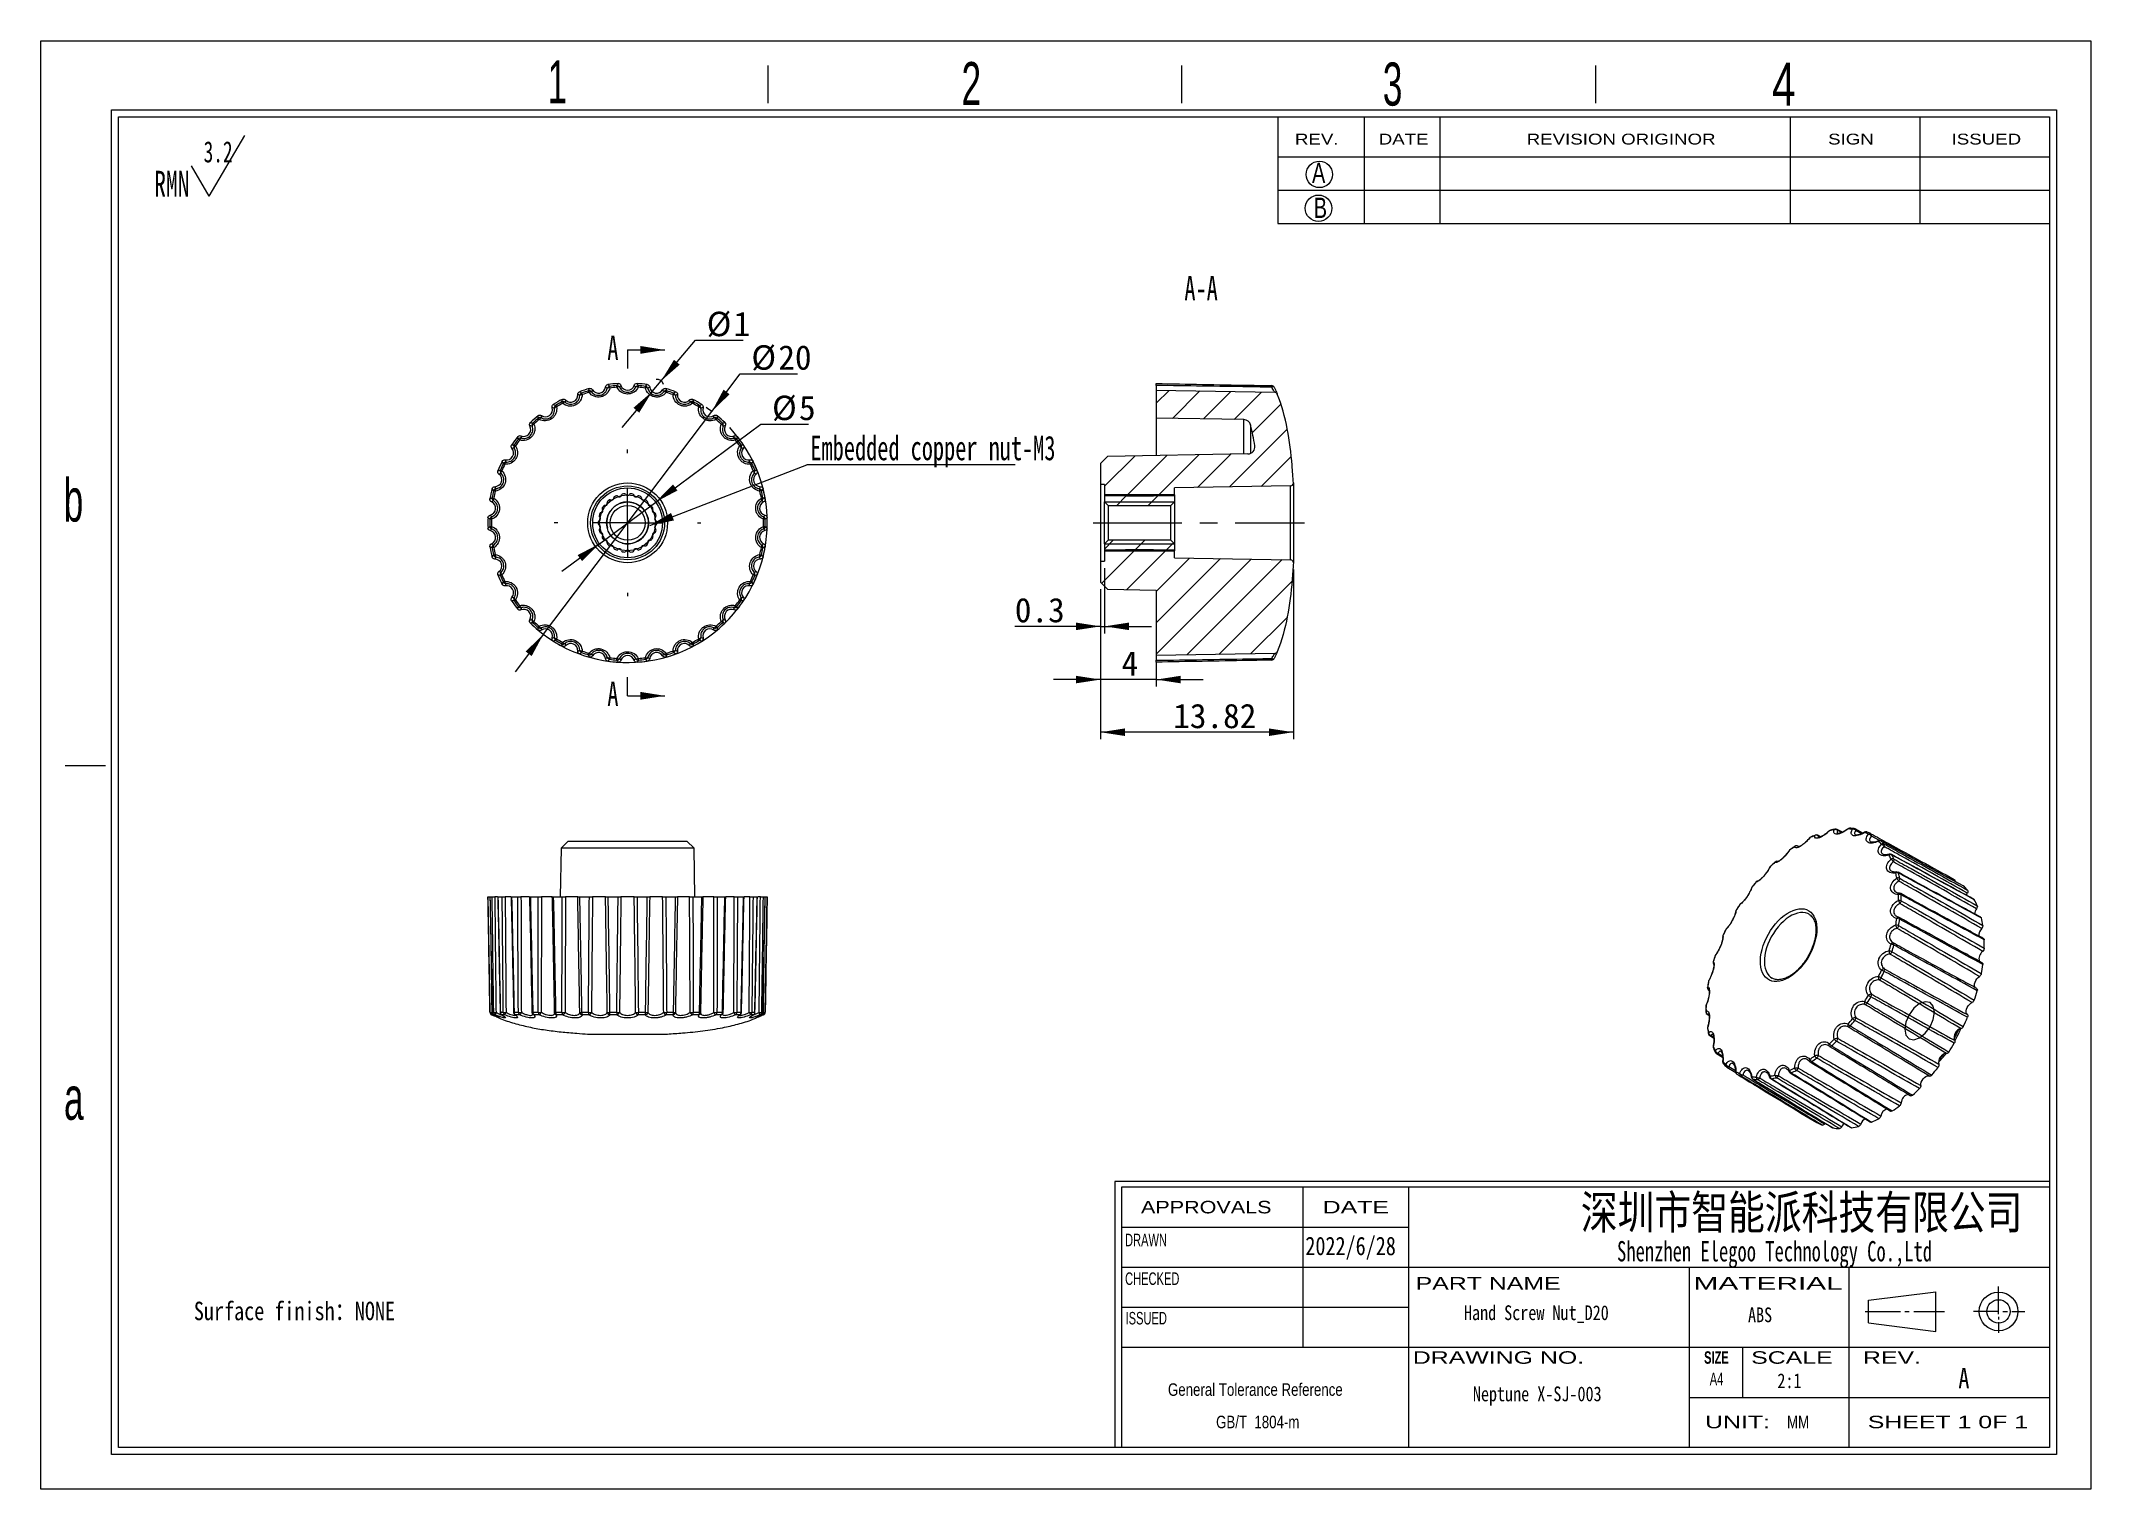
# Model space of a CAD drawing. Header units: millimetres. Extents: x 1 to 148, y 1 to 104.
import ezdxf

# ---------------------------------------------------------------- set-up
doc = ezdxf.new("R2010")
doc.units = ezdxf.units.MM
doc.header["$LTSCALE"] = 0.5
doc.linetypes.add('CENTERX2', pattern=[20.32, 12.7, -2.54, 2.54, -2.54])
doc.layers.add('SLD-0', color=179, linetype='Continuous')
doc.styles.add('SLDTEXTSTYLE0', font='SIMSUN.TTC', dxfattribs={"width": 0.67})
doc.styles.add('SLDTEXTSTYLE1', font='SIMSUN.TTC', dxfattribs={"width": 0.8})
doc.styles.add('SLDTEXTSTYLE10', font='ARIAL.TTF', dxfattribs={"width": 0.7584})
doc.styles.add('SLDTEXTSTYLE11', font='ARIAL.TTF', dxfattribs={"width": 1.2324})
doc.styles.add('SLDTEXTSTYLE12', font='ARIAL.TTF', dxfattribs={"width": 1.7064})
doc.styles.add('SLDTEXTSTYLE13', font='SIMSUN.TTC', dxfattribs={"width": 0.8, "bigfont": 'bigfont'})
doc.styles.add('SLDTEXTSTYLE14', font='SIMKAI.TTF', dxfattribs={"width": 0.67})
doc.styles.add('SLDTEXTSTYLE15', font='SIMSUN.TTC')
doc.styles.add('SLDTEXTSTYLE16', font='仿宋_GB2312', dxfattribs={"width": 0.67})
doc.styles.add('SLDTEXTSTYLE2', font='SIMFANG.TTF', dxfattribs={"width": 0.8})
doc.styles.add('SLDTEXTSTYLE3', font='SIMSUN.TTC', dxfattribs={"width": 0.8})
doc.styles.add('SLDTEXTSTYLE4', font='SIMSUN.TTC', dxfattribs={"width": 0.8, "bigfont": 'bigfont'})
doc.styles.add('SLDTEXTSTYLE5', font='ARIAL.TTF', dxfattribs={"width": 0.63516})
doc.styles.add('SLDTEXTSTYLE6', font='GOTHIC.TTF', dxfattribs={"width": 0.7304})
doc.styles.add('SLDTEXTSTYLE7', font='GOTHIC.TTF', dxfattribs={"width": 0.61171})
doc.styles.add('SLDTEXTSTYLE8', font='ARIALBD.TTF', dxfattribs={"width": 0.63516})
doc.styles.add('SLDTEXTSTYLE9', font='ARIAL.TTF', dxfattribs={"width": 1.422})
doc.styles.get("Standard").update_dxf_attribs({"font": 'SIMSUN.TTC'})
doc.dimstyles.new('SLDDIMSTYLE0', dxfattribs={"dimtxt": 1.75, "dimasz": 1.75, "dimexe": 0, "dimexo": 0.0625, "dimgap": 0.4375, "dimtad": 0, "dimtih": 1, "dimtoh": 1, "dimrnd": 1e-09, "dimzin": 12, "dimdsep": 46, "dimtxsty": 'SLDTEXTSTYLE0', "dimsah": 1, "dimcen": 0, "dimadec": 0, "dimazin": 3, "dimtfac": 1, "dimtmove": 0, "dimatfit": 3, "dimfxl": 0, "dimfrac": 2, "dimtolj": 1, "dimtzin": 12, "dimarcsym": 0})
doc.dimstyles.new('SLDDIMSTYLE1', dxfattribs={"dimtxt": 1.75, "dimasz": 1.75, "dimexe": 0, "dimexo": 0.0625, "dimgap": 0.4375, "dimtad": 0, "dimtih": 1, "dimtoh": 1, "dimrnd": 1e-09, "dimzin": 12, "dimdsep": 46, "dimtxsty": 'SLDTEXTSTYLE0', "dimsah": 1, "dimcen": 0, "dimadec": 0, "dimazin": 3, "dimtfac": 1, "dimtmove": 0, "dimatfit": 3, "dimfxl": 0, "dimfrac": 2, "dimtolj": 1, "dimtzin": 12, "dimarcsym": 0})
doc.dimstyles.new('SLDDIMSTYLE2', dxfattribs={"dimtxt": 1.75, "dimasz": 1.75, "dimexe": 0, "dimexo": 0.0625, "dimgap": 0.4375, "dimtad": 0, "dimtih": 1, "dimtoh": 1, "dimrnd": 1e-09, "dimzin": 12, "dimdsep": 46, "dimtxsty": 'SLDTEXTSTYLE0', "dimsah": 1, "dimcen": 0, "dimadec": 0, "dimazin": 3, "dimtfac": 1, "dimtmove": 0, "dimatfit": 3, "dimfxl": 0, "dimfrac": 2, "dimtolj": 1, "dimtzin": 12, "dimarcsym": 0})
doc.dimstyles.new('SLDDIMSTYLE3', dxfattribs={"dimtxt": 0.18, "dimasz": 1.75, "dimexe": 0, "dimexo": 0.0625, "dimgap": 0, "dimtad": 0, "dimtih": 1, "dimtoh": 1, "dimdec": 0, "dimrnd": 1e-09, "dimzin": 0, "dimdsep": 46, "dimtxsty": 'Standard', "dimsah": 1, "dimcen": 0.09, "dimadec": 0, "dimazin": 0, "dimtfac": 1.75, "dimtdec": 0, "dimtofl": 0, "dimtmove": 0, "dimatfit": 3, "dimfxl": 0, "dimfrac": 2, "dimtolj": 1, "dimtzin": 0, "dimarcsym": 0})
doc.dimstyles.new('SLDDIMSTYLE4', dxfattribs={"dimtxt": 1.75, "dimasz": 1.75, "dimexe": 0, "dimexo": 0.0625, "dimgap": 0.4375, "dimtad": 2, "dimrnd": 1e-09, "dimzin": 12, "dimdsep": 46, "dimtxsty": 'SLDTEXTSTYLE0', "dimsah": 1, "dimcen": 0.09, "dimadec": 0, "dimazin": 3, "dimtfac": 1, "dimtmove": 0, "dimatfit": 0, "dimfxl": 0, "dimfrac": 2, "dimtolj": 1, "dimtzin": 12, "dimarcsym": 0})
doc.dimstyles.new('SLDDIMSTYLE5', dxfattribs={"dimtxt": 1.75, "dimasz": 1.75, "dimexe": 0, "dimexo": 0.0625, "dimgap": 0.4375, "dimtad": 2, "dimrnd": 1e-09, "dimzin": 12, "dimdsep": 46, "dimtxsty": 'SLDTEXTSTYLE0', "dimsah": 1, "dimcen": 0.09, "dimadec": 0, "dimazin": 3, "dimtfac": 1, "dimtofl": 0, "dimtmove": 0, "dimatfit": 3, "dimfxl": 0, "dimfrac": 2, "dimtolj": 1, "dimtzin": 12, "dimarcsym": 0})
doc.dimstyles.new('SLDDIMSTYLE6', dxfattribs={"dimtxt": 1.75, "dimasz": 1.75, "dimexe": 0, "dimexo": 0.0625, "dimgap": 0.4375, "dimtad": 2, "dimrnd": 1e-09, "dimdsep": 46, "dimtxsty": 'SLDTEXTSTYLE0', "dimsah": 1, "dimcen": 0.09, "dimadec": 0, "dimazin": 2, "dimtfac": 1, "dimtmove": 0, "dimatfit": 0, "dimfxl": 0, "dimfrac": 2, "dimtolj": 1, "dimtzin": 12, "dimarcsym": 0})

msp = doc.modelspace()

# ---------------------------------------------------------------- texts
at = {"color": 7, "linetype": 'Continuous', "char_height": 1.75, "attachment_point": 1, "style": 'SLDTEXTSTYLE16'}
for insert in [(41.338, 83.235), (41.338, 58.464)]:
    msp.add_mtext('A', dxfattribs=dict(at, insert=insert))
at = {"layer": 'SLD-0'}
for s, insert, char_height, attachment_point, style in [('1', (37.055, 102.949), 3.086, 1, 'SLDTEXTSTYLE7'), ('2', (66.694, 102.828), 3.086, 1, 'SLDTEXTSTYLE7'), ('3', (96.853, 102.797), 3.086, 1, 'SLDTEXTSTYLE7'), ('4', (124.72, 102.793), 3.086, 1, 'SLDTEXTSTYLE6'), ('A', (91.789, 95.626), 1.452, 1, 'SLDTEXTSTYLE6'), ('B', (91.916, 93.119), 1.452, 1, 'SLDTEXTSTYLE6'), ('A-A', (83.845, 87.511), 1.75, 2, 'SLDTEXTSTYLE16'), ('b', (2.417, 73.01), 3.086, 1, 'SLDTEXTSTYLE7'), ('a', (2.44, 30.176), 3.086, 1, 'SLDTEXTSTYLE7'), ('\\M+1905B圳\\M+18E73\\M+19271\\M+1945C\\M+19468\\M+189C8\\M+18B5A\\M+1974C\\M+18CC0\\M+18CF6\\M+18E69', (126.838, 21.669), 2.41404, 2, 'SLDTEXTSTYLE13'), ('2022/6/28', (94.549, 18.715), 1.3229, 2, 'SLDTEXTSTYLE1'), ('Hand Screw Nut_D20', (107.848, 13.801), 1.05833, 2, 'SLDTEXTSTYLE3'), ('ABS', (123.863, 13.648), 1.0583, 2, 'SLDTEXTSTYLE3'), ('A', (138.057, 9.315), 1.455, 1, 'SLDTEXTSTYLE1'), ('Neptune X-SJ-003', (107.911, 7.988), 1.05833, 2, 'SLDTEXTSTYLE3')]:
    msp.add_mtext(s, dxfattribs=dict(at, insert=insert, char_height=char_height, attachment_point=attachment_point, style=style))
at = {"layer": 'SLD-0', "color": 179}
for s, insert, char_height, attachment_point, style in [('REV.', (90.564, 97.7), 0.7768, 1, 'SLDTEXTSTYLE11'), ('DATE', (96.563, 97.7), 0.7768, 1, 'SLDTEXTSTYLE11'), ('REVISION ORIGINOR', (107.154, 97.7), 0.77682, 1, 'SLDTEXTSTYLE11'), ('SIGN', (128.733, 97.7), 0.7768, 1, 'SLDTEXTSTYLE11'), ('ISSUED', (137.574, 97.7), 0.7768, 1, 'SLDTEXTSTYLE11'), ('APPROVALS', (84.213, 21.281), 0.8963, 2, 'SLDTEXTSTYLE11'), ('DATE', (94.925, 21.281), 0.8963, 2, 'SLDTEXTSTYLE9'), ('DRAWN', (79.902, 18.926), 0.8963, 2, 'SLDTEXTSTYLE5'), ('Shenzhen Elegoo Technology Co.,Ltd', (124.899, 18.4), 1.45521, 2, 'SLDTEXTSTYLE14'), ('CHECKED', (80.348, 16.157), 0.8963, 2, 'SLDTEXTSTYLE5'), ('PART NAME', (104.397, 15.823), 0.8963, 2, 'SLDTEXTSTYLE9'), ('MATERIAL', (124.44, 15.823), 0.8963, 2, 'SLDTEXTSTYLE12'), ('ISSUED', (79.918, 13.327), 0.8963, 2, 'SLDTEXTSTYLE5'), ('DRAWING NO.', (105.134, 10.511), 0.89633, 2, 'SLDTEXTSTYLE9'), ('SIZE', (120.739, 10.511), 0.8963, 2, 'SLDTEXTSTYLE8'), ('SCALE', (126.144, 10.511), 0.8963, 2, 'SLDTEXTSTYLE9'), ('REV.', (133.305, 10.511), 0.8963, 2, 'SLDTEXTSTYLE9'), ('A4', (120.745, 8.977), 0.8963, 2, 'SLDTEXTSTYLE5'), ('2:1', (125.965, 8.928), 1.0583, 2, 'SLDTEXTSTYLE2'), ('UNIT:', (122.249, 5.895), 0.8963, 2, 'SLDTEXTSTYLE9'), ('MM', (126.58, 5.895), 0.8963, 2, 'SLDTEXTSTYLE10'), ('SHEET 1 0F 1', (137.31, 5.895), 0.89633, 2, 'SLDTEXTSTYLE9')]:
    msp.add_mtext(s, dxfattribs=dict(at, insert=insert, char_height=char_height, attachment_point=attachment_point, style=style))
at = {"layer": 'SLD-0', "color": 5, "insert": (11.74, 14.059), "char_height": 1.32292, "attachment_point": 1, "style": 'SLDTEXTSTYLE4'}
msp.add_mtext('Surface finish\\M+18146NONE', dxfattribs=at)

# ---------------------------------------------------------------- blocks, each defined once
blk = doc.blocks.new('SW_NOTE_0')
at = {"layer": 'SLD-0', "color": 0}
for q in [(6.49, 4.68), (2.66, 2.51)]:
    blk.add_line((3.93, 0.35), q, dxfattribs=at)
at = {"layer": 'SLD-0', "color": 0, "attachment_point": 1, "style": 'SLDTEXTSTYLE0'}
for s, insert, char_height in [('3.2', (3.54, 4.28), 1.516), ('RMN', (0, 2.16), 1.852)]:
    blk.add_mtext(s, dxfattribs=dict(at, insert=insert, char_height=char_height))
blk = doc.blocks.new('SW_NOTE_1')
at = {"layer": 'SLD-0', "color": 0, "char_height": 0.8963, "attachment_point": 2, "style": 'SLDTEXTSTYLE10'}
for s, insert in [('General Tolerance Reference ', (6.51, 1.16)), (' GB/T  1804-m', (6.55, -1.16))]:
    blk.add_mtext(s, dxfattribs=dict(at, insert=insert))
blk = doc.blocks.new('_D')
at = {"layer": 'SLD-0', "color": 5}
for p, q in [((48.82, 77.81), (50.86, 80.51)), ((50.86, 80.51), (54.95, 80.51)), ((36.76, 61.85), (48.82, 77.81)), ((36.76, 61.85), (34.73, 59.17))]:
    blk.add_line(p, q, dxfattribs=at)
for start, end in [(52.9793, 55.7925), (230.0677, 43.0207)]:
    blk.add_arc((42.79, 69.83), 10, start, end, dxfattribs=at)
for points in [[(48.82, 77.81), (50.09, 79.04), (49.66, 79.37)], [(36.76, 61.85), (35.49, 60.62), (35.92, 60.29)]]:
    blk.add_solid(points, dxfattribs=at)
at = {"layer": 'SLD-0', "color": 5, "char_height": 1.75, "attachment_point": 1, "style": 'SLDTEXTSTYLE15'}
for s, insert in [('%%c', (51.65, 82.55)), ('20', (53.58, 82.55))]:
    blk.add_mtext(s, dxfattribs=dict(at, insert=insert))
blk = doc.blocks.new('_D_1')
at = {"layer": 'SLD-0', "color": 5}
for p, q in [((44.8, 71.32), (52.33, 76.9)), ((52.33, 76.9), (55.74, 76.9)), ((40.78, 68.34), (44.8, 71.32)), ((40.78, 68.34), (38.08, 66.34))]:
    blk.add_line(p, q, dxfattribs=at)
for points in [[(44.8, 71.32), (46.36, 72.15), (46.04, 72.58)], [(40.78, 68.34), (39.21, 67.52), (39.53, 67.09)]]:
    blk.add_solid(points, dxfattribs=at)
at = {"layer": 'SLD-0', "color": 5, "char_height": 1.75, "attachment_point": 1, "style": 'SLDTEXTSTYLE15'}
for s, insert in [('%%c', (53.13, 78.94)), ('5', (55.06, 78.94))]:
    blk.add_mtext(s, dxfattribs=dict(at, insert=insert))
blk = doc.blocks.new('_D_2')
at = {"layer": 'SLD-0', "color": 5}
for p, q in [((45.19, 80), (47.65, 82.92)), ((47.65, 82.92), (51.06, 82.92)), ((44.55, 79.23), (45.19, 80)), ((44.55, 79.23), (42.38, 76.66))]:
    blk.add_line(p, q, dxfattribs=at)
blk.add_arc((44.87, 79.61), 0.5, 14.4685, 94.8603, dxfattribs=at)
for points in [[(45.19, 80), (46.52, 81.16), (46.11, 81.51)], [(44.55, 79.23), (43.21, 78.07), (43.62, 77.72)]]:
    blk.add_solid(points, dxfattribs=at)
at = {"layer": 'SLD-0', "color": 5, "char_height": 1.75, "attachment_point": 1, "style": 'SLDTEXTSTYLE15'}
for s, insert in [('%%c', (48.45, 84.95)), ('1', (50.38, 84.95))]:
    blk.add_mtext(s, dxfattribs=dict(at, insert=insert))
blk = doc.blocks.new('SW_NOTE_2')
at = {"layer": 'SLD-0', "color": 0}
blk.add_line((14.91, 0), (0, 0), dxfattribs=at)
at = {"layer": 'SLD-0', "color": 0, "insert": (0.25, 2.07), "char_height": 1.75, "attachment_point": 1, "style": 'SLDTEXTSTYLE0'}
blk.add_mtext('Embedded copper nut-M3', dxfattribs=at)
blk = doc.blocks.new('SW_CENTERMARKSYMBOL_0')
at = {"layer": 'SLD-0', "color": 0}
for p, q in [((0, 5), (0, 5.25)), ((0, 0), (0, 2.5)), ((-5, 0), (-5.25, 0)), ((0, 0), (-2.5, 0)), ((0, 0), (0, -2.5)), ((0, 0), (2.5, 0)), ((5, 0), (5.25, 0)), ((0, -5), (0, -5.25))]:
    blk.add_line(p, q, dxfattribs=at)
blk = doc.blocks.new('_D_3')
at = {"layer": 'SLD-0', "color": 5}
for p, q in [((76.64, 65.08), (76.64, 58.11)), ((80.64, 59.83), (80.64, 58.11)), ((76.64, 58.61), (73.27, 58.61)), ((80.64, 58.61), (76.64, 58.61)), ((80.64, 58.61), (84, 58.61))]:
    blk.add_line(p, q, dxfattribs=at)
for points in [[(76.64, 58.61), (74.89, 58.88), (74.89, 58.34)], [(80.64, 58.61), (82.39, 58.34), (82.39, 58.88)]]:
    blk.add_solid(points, dxfattribs=at)
at = {"layer": 'SLD-0', "color": 5, "insert": (78.15, 60.64), "char_height": 1.75, "attachment_point": 1, "style": 'SLDTEXTSTYLE15'}
blk.add_mtext('4', dxfattribs=at)
blk = doc.blocks.new('_D_4')
at = {"layer": 'SLD-0', "color": 5}
for p, q in [((90.45, 66.49), (90.45, 54.34)), ((76.64, 65.08), (76.64, 54.34)), ((90.45, 54.84), (76.64, 54.84))]:
    blk.add_line(p, q, dxfattribs=at)
for points in [[(76.64, 54.84), (78.39, 54.57), (78.39, 55.11)], [(90.45, 54.84), (88.7, 55.11), (88.7, 54.57)]]:
    blk.add_solid(points, dxfattribs=at)
at = {"layer": 'SLD-0', "color": 5, "insert": (81.85, 56.88), "char_height": 1.75, "attachment_point": 1, "style": 'SLDTEXTSTYLE15'}
blk.add_mtext('13.82', dxfattribs=at)
blk = doc.blocks.new('_D_5')
at = {"layer": 'SLD-0', "color": 5}
for p, q in [((76.94, 66.58), (76.94, 61.92)), ((76.64, 65.08), (76.64, 61.92)), ((76.64, 62.42), (70.51, 62.42)), ((76.64, 62.42), (76.94, 62.42)), ((76.94, 62.42), (80.3, 62.42))]:
    blk.add_line(p, q, dxfattribs=at)
for points in [[(76.64, 62.42), (74.89, 62.69), (74.89, 62.15)], [(76.94, 62.42), (78.69, 62.15), (78.69, 62.69)]]:
    blk.add_solid(points, dxfattribs=at)
at = {"layer": 'SLD-0', "color": 5, "insert": (70.51, 64.46), "char_height": 1.75, "attachment_point": 1, "style": 'SLDTEXTSTYLE15'}
blk.add_mtext('0.3', dxfattribs=at)

# ---------------------------------------------------------------- dimensions: what is measured, and where the dimension line sits
at = {"layer": 'SLD-0', "color": 5}
for p1, p2, dimstyle, picture, middle in [((45.19, 79.995), (44.545, 79.231), 'SLDDIMSTYLE2', '_D_2', (49.754, 84.184)), ((48.816, 77.81), (36.761, 61.852), 'SLDDIMSTYLE0', '_D', (53.297, 81.778)), ((44.797, 71.32), (40.78, 68.343), 'SLDDIMSTYLE1', '_D_1', (54.435, 78.172))]:
    dim = msp.add_diameter_dim_2p(p1=p1, p2=p2, dimstyle=dimstyle, dxfattribs=at)
    dim.commit()
    dim.dimension.update_dxf_attribs({"geometry": picture, "text_midpoint": middle, "dimtype": 163})
for base, p1, p2, dimstyle, picture, middle in [((76.939, 62.424), (76.639, 65.581), (76.939, 67.081), 'SLDDIMSTYLE6', '_D_5', (71.535, 62.424)), ((76.63935, 54.84309), (90.45436, 66.98623), (76.63935, 65.5814), 'SLDDIMSTYLE5', '_D_4', (83.54686, 54.84309)), ((76.639, 58.606), (80.639, 60.331), (76.639, 65.581), 'SLDDIMSTYLE4', '_D_3', (78.489, 58.606))]:
    dim = msp.add_linear_dim(base=base, p1=p1, p2=p2, dimstyle=dimstyle, dxfattribs=at)
    dim.commit()
    dim.dimension.update_dxf_attribs({"geometry": picture, "text_midpoint": middle, "dimtype": 160})

# ---------------------------------------------------------------- hatches: boundary and pattern name
at = {"linetype": 'Continuous', "lineweight": 0}
h = msp.add_hatch(dxfattribs=at)
h.set_pattern_fill('ANSI31', scale=0.5, angle=3e-322, style=0)
edge = h.paths.add_edge_path(flags=0)
edge.add_line((87.201, 74.766), (77.148, 74.59))
edge.add_line((77.148, 74.59), (76.639, 74.081))
edge.add_line((76.639, 74.081), (76.639, 72.581))
edge.add_line((76.639, 72.581), (76.939, 72.581))
edge.add_line((76.939, 72.581), (76.939, 71.831))
edge.add_line((76.939, 71.831), (81.939, 71.831))
edge.add_line((81.939, 71.831), (81.939, 72.331))
edge.add_line((81.939, 72.331), (90.258, 72.477))
edge.add_arc((90.254, 72.677), 0.2, 271, 363.67056)
edge.add_spline(control_points=[(90.454, 72.689), (90.427, 73.11), (90.273, 75.284), (89.945, 77.438), (89.297, 79.058)], knot_values=[0.2816173, 0.2816173, 0.2816173, 0.2816173, 0.4047854, 0.9174037, 0.9174037, 0.9174037, 0.9174037], weights=[1, 1, 1, 1, 1], degree=3, periodic=0)
edge.add_arc((89.111, 78.983), 0.2, 21.78986, 89)
edge.add_line((89.115, 79.183), (80.639, 79.331))
edge.add_line((80.639, 79.331), (80.639, 77.331))
edge.add_line((80.639, 77.331), (86.913, 77.222))
edge.add_arc((86.905, 76.722), 0.5, 14.30605, 89, ccw=False)
edge.add_spline(control_points=[(87.389, 76.846), (87.516, 76.35), (87.611, 75.846), (87.687, 75.34)], knot_values=[0, 0, 0, 0, 0.0015351, 0.0015351, 0.0015351, 0.0015351], weights=[1, 1, 1, 1], degree=3, periodic=0)
edge.add_arc((87.192, 75.266), 0.5, -89, 8.49323, ccw=False)
h = msp.add_hatch(dxfattribs=at)
h.set_pattern_fill('ANSI31', scale=0.5, angle=3e-322, style=0)
h.paths.add_polyline_path([(78.439, 71.731), (78.439, 71.781), (76.939, 71.781), (76.939, 71.331), (77.189, 71.081), (81.689, 71.081), (81.939, 71.331), (81.939, 71.781), (80.439, 71.781), (80.439, 71.731)], flags=0)
h = msp.add_hatch(dxfattribs=at)
h.set_pattern_fill('ANSI31', scale=0.5, angle=3e-322, style=0)
edge = h.paths.add_edge_path(flags=0)
edge.add_line((76.939, 67.081), (76.639, 67.081))
edge.add_line((76.639, 67.081), (76.639, 65.581))
edge.add_line((76.639, 65.581), (77.148, 65.073))
edge.add_line((77.148, 65.073), (80.639, 65.012))
edge.add_line((80.639, 65.012), (80.639, 60.331))
edge.add_line((80.639, 60.331), (89.115, 60.479))
edge.add_arc((89.111, 60.679), 0.2, 271, 338.21014)
edge.add_spline(control_points=[(89.297, 60.605), (89.945, 62.225), (90.273, 64.379), (90.427, 66.553), (90.454, 66.973)], knot_values=[0.3292512, 0.3292512, 0.3292512, 0.3292512, 0.8418695, 0.9650376, 0.9650376, 0.9650376, 0.9650376], weights=[1, 1, 1, 1, 1], degree=3, periodic=0)
edge.add_arc((90.254, 66.986), 0.2, 356.32944, 449)
edge.add_line((90.258, 67.186), (81.939, 67.331))
edge.add_line((81.939, 67.331), (81.939, 67.831))
edge.add_line((81.939, 67.831), (76.939, 67.831))
edge.add_line((76.939, 67.831), (76.939, 67.081))
h = msp.add_hatch(dxfattribs=at)
h.set_pattern_fill('ANSI31', scale=0.5, angle=3e-322, style=0)
h.paths.add_polyline_path([(78.439, 67.881), (78.439, 67.931), (80.439, 67.931), (80.439, 67.881), (81.939, 67.881), (81.939, 68.331), (81.689, 68.581), (77.189, 68.581), (76.939, 68.331), (76.939, 67.881)], flags=0)

# ---------------------------------------------------------------- linework, layer by layer
at = {"color": 7, "linetype": 'Continuous', "lineweight": 0}
for p, q in [((42.789, 82.217), (42.789, 80.887)), ((42.789, 82.217), (45.449, 82.217)), ((76.939, 71.331), (81.939, 71.331)), ((76.939, 68.331), (81.939, 68.331)), ((42.789, 57.446), (42.789, 58.776)), ((42.789, 57.446), (45.449, 57.446))]:
    msp.add_line(p, q, dxfattribs=at)
at = {"color": 7, "linetype": 'Continuous', "lineweight": 15}
for p, q in [((40.023, 79.17), (39.99, 79.282)), ((41.501, 79.603), (41.517, 79.487)), ((42.025, 79.541), (42.016, 79.657)), ((43.561, 79.657), (43.552, 79.541)), ((44.061, 79.487), (44.076, 79.603)), ((45.587, 79.282), (45.554, 79.17)), ((80.639, 79.672), (80.639, 79.331)), ((80.639, 79.331), (89.115, 79.183)), ((80.639, 79.331), (80.639, 77.331)), ((88.899, 79.657), (88.899, 79.658)), ((37.638, 78.234), (37.699, 78.135)), ((38.142, 78.391), (38.086, 78.493)), ((39.498, 79.122), (39.537, 79.012)), ((46.04, 79.012), (46.079, 79.122)), ((47.491, 78.493), (47.435, 78.391)), ((47.878, 78.135), (47.939, 78.234)), ((36.004, 76.98), (36.084, 76.896)), ((36.464, 77.238), (36.388, 77.326)), ((49.189, 77.326), (49.113, 77.238)), ((49.493, 76.896), (49.573, 76.98)), ((86.913, 77.222), (80.639, 77.331)), ((80.639, 77.331), (80.639, 74.651)), ((34.666, 75.413), (34.762, 75.347)), ((35.062, 75.761), (34.97, 75.832)), ((50.607, 75.832), (50.515, 75.761)), ((50.815, 75.347), (50.911, 75.413)), ((33.683, 73.602), (33.79, 73.558)), ((33.998, 74.025), (33.893, 74.075)), ((51.684, 74.075), (51.579, 74.025)), ((51.787, 73.558), (51.894, 73.602)), ((77.148, 74.59), (76.639, 74.081)), ((76.639, 74.081), (76.639, 72.581)), ((87.201, 74.766), (77.148, 74.59)), ((33.318, 72.106), (33.205, 72.133)), ((52.372, 72.133), (52.259, 72.106)), ((76.939, 72.581), (76.639, 72.581)), ((76.639, 72.581), (76.639, 67.081)), ((76.939, 72.581), (76.939, 71.831)), ((90.258, 72.477), (81.939, 72.331)), ((81.939, 71.831), (81.939, 72.331)), ((90.258, 67.186), (90.258, 72.477)), ((90.454, 72.689), (90.454, 66.999)), ((33.098, 71.627), (33.212, 71.606)), ((52.365, 71.606), (52.479, 71.627)), ((81.939, 71.831), (76.939, 71.831)), ((76.939, 71.828), (76.939, 71.831)), ((76.939, 71.828), (76.939, 71.781)), ((76.939, 71.781), (76.939, 71.331)), ((76.939, 71.781), (78.439, 71.781)), ((76.939, 71.331), (77.189, 71.081)), ((76.939, 68.331), (76.939, 71.331)), ((77.189, 71.081), (81.689, 71.081)), ((77.189, 71.081), (77.189, 68.581)), ((78.439, 71.828), (78.439, 71.781)), ((78.439, 71.781), (78.439, 71.731)), ((80.439, 71.731), (78.439, 71.731)), ((80.439, 71.828), (80.439, 71.781)), ((80.439, 71.781), (80.439, 71.731)), ((80.439, 71.781), (81.939, 71.781)), ((81.689, 71.081), (81.939, 71.331)), ((81.689, 68.581), (81.689, 71.081)), ((81.939, 71.828), (81.939, 71.831)), ((81.939, 71.828), (81.939, 71.781)), ((81.939, 71.781), (81.939, 71.331)), ((81.939, 71.331), (81.939, 68.331)), ((33.053, 70.087), (32.936, 70.09)), ((32.936, 69.573), (33.053, 69.576)), ((52.641, 70.09), (52.525, 70.087)), ((52.525, 69.576), (52.641, 69.573)), ((33.212, 68.057), (33.098, 68.036)), ((33.205, 67.53), (33.318, 67.557)), ((52.259, 67.557), (52.372, 67.53)), ((52.479, 68.036), (52.365, 68.057)), ((77.189, 68.581), (76.939, 68.331)), ((76.939, 68.331), (76.939, 67.881)), ((76.939, 67.881), (76.939, 67.834)), ((78.439, 67.881), (76.939, 67.881)), ((76.939, 67.831), (76.939, 67.834)), ((76.939, 67.831), (76.939, 67.081)), ((76.939, 67.831), (81.939, 67.831)), ((81.689, 68.581), (77.189, 68.581)), ((78.439, 67.931), (80.439, 67.931)), ((78.439, 67.931), (78.439, 67.881)), ((78.439, 67.881), (78.439, 67.834)), ((80.439, 67.931), (80.439, 67.881)), ((81.939, 67.881), (80.439, 67.881)), ((80.439, 67.881), (80.439, 67.834)), ((81.939, 68.331), (81.689, 68.581)), ((81.939, 68.331), (81.939, 67.881)), ((81.939, 67.881), (81.939, 67.834)), ((81.939, 67.831), (81.939, 67.834)), ((81.939, 67.331), (81.939, 67.831)), ((33.79, 66.105), (33.683, 66.06)), ((51.894, 66.06), (51.787, 66.105)), ((76.639, 67.081), (76.939, 67.081)), ((76.639, 67.081), (76.639, 65.581)), ((81.939, 67.331), (90.258, 67.186)), ((33.893, 65.588), (33.998, 65.638)), ((51.579, 65.638), (51.684, 65.588)), ((76.639, 65.581), (77.148, 65.073)), ((77.148, 65.073), (80.639, 65.012)), ((80.639, 65.012), (80.639, 60.331)), ((34.762, 64.316), (34.666, 64.25)), ((34.97, 63.831), (35.062, 63.902)), ((50.515, 63.902), (50.607, 63.831)), ((50.911, 64.25), (50.815, 64.316)), ((36.084, 62.767), (36.004, 62.683)), ((36.388, 62.336), (36.464, 62.425)), ((49.113, 62.425), (49.189, 62.336)), ((49.573, 62.683), (49.493, 62.767)), ((37.699, 61.528), (37.638, 61.428)), ((38.086, 61.17), (38.142, 61.272)), ((39.537, 60.651), (39.498, 60.541)), ((39.99, 60.381), (40.023, 60.493)), ((41.517, 60.175), (41.501, 60.06)), ((44.076, 60.06), (44.061, 60.175)), ((45.554, 60.493), (45.587, 60.381)), ((46.079, 60.541), (46.04, 60.651)), ((47.435, 61.272), (47.491, 61.17)), ((47.939, 61.428), (47.878, 61.528)), ((89.115, 60.479), (80.639, 60.331)), ((80.639, 60.331), (80.639, 59.99)), ((42.016, 60.006), (42.025, 60.122)), ((43.552, 60.122), (43.561, 60.006)), ((88.899, 60.005), (88.899, 60.006)), ((38.539, 47.04), (38.03, 46.531)), ((38.539, 47.04), (42.789, 47.04)), ((42.789, 47.04), (47.039, 47.04)), ((47.547, 46.531), (47.039, 47.04)), ((128.207, 47.349), (127.995, 47.464)), ((129.753, 47.679), (129.383, 47.88)), ((131.219, 47.615), (130.672, 47.914)), ((131.53, 47.69), (131.517, 47.697)), ((133.684, 46.422), (132.519, 47.059)), ((38.03, 46.531), (37.969, 43.04)), ((47.547, 46.531), (38.03, 46.531)), ((47.608, 43.04), (47.547, 46.531)), ((126.65, 46.639), (126.568, 46.684)), ((137.337, 44.423), (133.714, 46.404)), ((138.395, 43.848), (137.31, 44.44)), ((32.789, 43.04), (32.933, 34.781)), ((32.789, 43.04), (32.795, 43.04)), ((32.937, 43.04), (33.091, 43.04)), ((33.476, 43.04), (33.283, 43.04)), ((33.509, 43.04), (33.81, 43.04)), ((34.434, 43.04), (34.029, 43.04)), ((34.487, 43.04), (34.921, 43.04)), ((35.749, 43.04), (35.158, 43.04)), ((35.827, 43.04), (36.376, 43.04)), ((37.387, 43.04), (36.621, 43.04)), ((37.472, 43.04), (38.112, 43.04)), ((39.221, 43.04), (38.353, 43.04)), ((39.349, 43.04), (40.052, 43.04)), ((41.206, 43.04), (40.279, 43.04)), ((41.377, 43.04), (42.111, 43.04)), ((43.263, 43.04), (42.314, 43.04)), ((43.466, 43.04), (44.2, 43.04)), ((45.298, 43.04), (44.371, 43.04)), ((45.525, 43.04), (46.228, 43.04)), ((47.224, 43.04), (46.356, 43.04)), ((47.465, 43.04), (48.105, 43.04)), ((48.957, 43.04), (48.166, 43.04)), ((49.201, 43.04), (49.75, 43.04)), ((50.419, 43.04), (49.823, 43.04)), ((50.656, 43.04), (51.09, 43.04)), ((51.548, 43.04), (51.14, 43.04)), ((51.768, 43.04), (52.068, 43.04)), ((52.294, 43.04), (52.103, 43.04)), ((52.487, 43.04), (52.64, 43.04)), ((52.644, 34.781), (52.789, 43.04)), ((52.782, 43.04), (52.789, 43.04)), ((133.621, 43.374), (133.635, 43.368)), ((138.394, 43.845), (138.408, 43.838)), ((127.382, 41.794), (127.372, 41.8)), ((124.724, 37.22), (124.737, 37.213)), ((120.189, 36.346), (120.218, 36.328)), ((33.056, 34.611), (33.252, 34.526)), ((33.098, 34.781), (33.205, 34.781)), ((33.203, 34.606), (33.235, 34.59)), ((33.204, 34.606), (33.299, 34.558)), ((33.318, 34.602), (33.212, 34.602)), ((33.683, 34.781), (33.893, 34.781)), ((33.998, 34.602), (33.79, 34.602)), ((34.666, 34.781), (34.97, 34.781)), ((35.062, 34.602), (34.762, 34.602)), ((36.004, 34.781), (36.388, 34.781)), ((36.464, 34.602), (36.084, 34.602)), ((37.557, 34.71), (37.557, 34.709)), ((37.638, 34.781), (38.086, 34.781)), ((38.142, 34.602), (37.699, 34.602)), ((39.498, 34.781), (39.99, 34.781)), ((40.023, 34.602), (39.537, 34.602)), ((41.501, 34.781), (42.016, 34.781)), ((42.025, 34.602), (41.517, 34.602)), ((44.061, 34.602), (43.552, 34.602)), ((43.561, 34.781), (44.076, 34.781)), ((46.04, 34.602), (45.554, 34.602)), ((45.587, 34.781), (46.079, 34.781)), ((47.878, 34.602), (47.435, 34.602)), ((47.491, 34.781), (47.939, 34.781)), ((49.493, 34.602), (49.113, 34.602)), ((49.189, 34.781), (49.573, 34.781)), ((50.815, 34.602), (50.515, 34.602)), ((50.607, 34.781), (50.911, 34.781)), ((51.787, 34.602), (51.579, 34.602)), ((51.684, 34.781), (51.894, 34.781)), ((52.365, 34.602), (52.259, 34.602)), ((52.372, 34.781), (52.479, 34.781)), ((52.528, 34.602), (52.525, 34.602)), ((120.077, 34.638), (120.216, 34.554)), ((39.943, 33.225), (45.634, 33.225)), ((120.264, 33.112), (120.543, 32.941)), ((128.842, 32.344), (129.003, 32.246)), ((120.741, 31.833), (121.184, 31.562)), ((121.487, 30.858), (122.117, 30.475)), ((128.483, 26.795), (128.519, 26.842)), ((129.086, 26.5), (129.059, 26.512))]:
    msp.add_line(p, q, dxfattribs=at)
at = {"color": 8, "linetype": 'Continuous', "lineweight": 15}
for p, q in [((86.913, 74.761), (86.913, 77.222)), ((87.389, 76.846), (87.389, 74.806)), ((87.687, 75.192), (87.687, 75.34)), ((128.171, 47.334), (128.033, 47.409)), ((129.689, 47.65), (129.426, 47.794)), ((131.12, 47.568), (130.712, 47.793)), ((132.419, 47.083), (131.836, 47.405)), ((132.533, 47.049), (132.52, 47.059)), ((126.636, 46.633), (126.596, 46.655)), ((138.408, 43.838), (137.337, 44.423)), ((32.933, 34.781), (32.936, 34.781)), ((33.053, 34.602), (33.049, 34.602)), ((33.067, 34.781), (33.09, 34.767)), ((33.212, 34.602), (33.204, 34.605)), ((52.373, 34.605), (52.365, 34.602)), ((52.48, 34.763), (52.51, 34.781)), ((52.641, 34.781), (52.644, 34.781)), ((120.13, 34.629), (120.213, 34.579)), ((39.931, 33.225), (45.647, 33.225)), ((120.345, 33.111), (120.538, 32.994)), ((120.851, 31.848), (121.177, 31.65)), ((121.626, 30.896), (122.1, 30.609))]:
    msp.add_line(p, q, dxfattribs=at)
at = {"color": 7, "linetype": 'Continuous', "lineweight": 15, "flags": 128}
for points in [[(41.517, 79.487), (41.483, 79.492), (41.45, 79.495), (41.42, 79.494), (41.394, 79.491), (41.371, 79.485), (41.353, 79.477), (41.341, 79.466), (41.334, 79.454)], [(42.211, 79.546), (42.202, 79.557), (42.187, 79.564), (42.168, 79.569), (42.145, 79.57), (42.118, 79.567), (42.088, 79.562), (42.057, 79.553), (42.025, 79.541)], [(43.552, 79.541), (43.52, 79.553), (43.489, 79.562), (43.459, 79.567), (43.432, 79.57), (43.409, 79.569), (43.39, 79.564), (43.375, 79.557), (43.366, 79.546)], [(44.243, 79.454), (44.237, 79.466), (44.224, 79.477), (44.206, 79.485), (44.183, 79.491), (44.157, 79.494), (44.127, 79.495), (44.094, 79.492), (44.061, 79.487)], [(89.077, 79.541), (89.069, 79.553), (89.056, 79.562), (89.038, 79.567), (89.016, 79.57), (88.99, 79.569), (88.961, 79.564), (88.931, 79.557), (88.899, 79.546)], [(37.699, 78.135), (37.666, 78.126), (37.636, 78.115), (37.609, 78.102), (37.585, 78.088), (37.567, 78.074), (37.554, 78.059), (37.547, 78.044), (37.546, 78.03)], [(38.31, 78.471), (38.297, 78.477), (38.28, 78.478), (38.261, 78.475), (38.239, 78.466), (38.216, 78.453), (38.191, 78.436), (38.166, 78.415), (38.142, 78.391)], [(39.537, 79.012), (39.503, 79.01), (39.471, 79.005), (39.441, 78.998), (39.416, 78.99), (39.395, 78.979), (39.379, 78.968), (39.369, 78.955), (39.365, 78.941)], [(40.204, 79.214), (40.192, 79.222), (40.177, 79.227), (40.157, 79.227), (40.134, 79.223), (40.108, 79.215), (40.081, 79.203), (40.052, 79.188), (40.023, 79.17)], [(45.554, 79.17), (45.525, 79.188), (45.496, 79.203), (45.469, 79.215), (45.443, 79.223), (45.42, 79.227), (45.4, 79.227), (45.385, 79.222), (45.373, 79.214)], [(46.212, 78.941), (46.208, 78.955), (46.198, 78.968), (46.182, 78.979), (46.161, 78.99), (46.136, 78.998), (46.106, 79.005), (46.074, 79.01), (46.04, 79.012)], [(47.435, 78.391), (47.411, 78.415), (47.386, 78.436), (47.361, 78.453), (47.338, 78.466), (47.316, 78.475), (47.297, 78.478), (47.28, 78.477), (47.267, 78.471)], [(48.031, 78.03), (48.03, 78.044), (48.023, 78.059), (48.01, 78.074), (47.992, 78.088), (47.969, 78.102), (47.941, 78.115), (47.911, 78.126), (47.878, 78.135)], [(36.084, 76.896), (36.054, 76.88), (36.026, 76.863), (36.002, 76.845), (35.982, 76.826), (35.967, 76.808), (35.958, 76.791), (35.954, 76.775), (35.956, 76.761)], [(36.611, 77.351), (36.597, 77.354), (36.581, 77.352), (36.563, 77.344), (36.543, 77.331), (36.523, 77.314), (36.503, 77.292), (36.483, 77.266), (36.464, 77.238)], [(49.113, 77.238), (49.094, 77.266), (49.074, 77.292), (49.054, 77.314), (49.034, 77.331), (49.014, 77.344), (48.996, 77.352), (48.98, 77.354), (48.966, 77.351)], [(49.622, 76.761), (49.623, 76.775), (49.619, 76.791), (49.61, 76.808), (49.595, 76.826), (49.575, 76.845), (49.551, 76.863), (49.523, 76.88), (49.493, 76.896)], [(34.762, 75.347), (34.735, 75.325), (34.712, 75.303), (34.692, 75.28), (34.677, 75.258), (34.666, 75.238), (34.66, 75.219), (34.66, 75.202), (34.664, 75.189)], [(35.183, 75.903), (35.168, 75.903), (35.153, 75.897), (35.137, 75.886), (35.121, 75.869), (35.104, 75.848), (35.089, 75.822), (35.075, 75.793), (35.062, 75.761)], [(50.515, 75.761), (50.502, 75.793), (50.488, 75.822), (50.473, 75.848), (50.456, 75.869), (50.44, 75.886), (50.424, 75.897), (50.409, 75.903), (50.394, 75.903)], [(50.913, 75.189), (50.918, 75.202), (50.917, 75.219), (50.911, 75.238), (50.9, 75.258), (50.885, 75.28), (50.865, 75.303), (50.842, 75.325), (50.815, 75.347)], [(33.79, 73.558), (33.769, 73.531), (33.751, 73.504), (33.736, 73.478), (33.726, 73.453), (33.719, 73.431), (33.718, 73.411), (33.72, 73.395), (33.728, 73.383)], [(34.087, 74.189), (34.073, 74.186), (34.059, 74.177), (34.045, 74.163), (34.033, 74.143), (34.022, 74.118), (34.012, 74.09), (34.004, 74.059), (33.998, 74.025)], [(51.579, 74.025), (51.573, 74.059), (51.565, 74.09), (51.556, 74.118), (51.544, 74.143), (51.532, 74.163), (51.518, 74.177), (51.504, 74.186), (51.491, 74.189)], [(51.849, 73.383), (51.857, 73.395), (51.859, 73.411), (51.858, 73.431), (51.851, 73.453), (51.841, 73.478), (51.826, 73.504), (51.808, 73.531), (51.787, 73.558)], [(33.371, 72.284), (33.358, 72.279), (33.346, 72.267), (33.336, 72.25), (33.328, 72.228), (33.322, 72.202), (33.318, 72.172), (33.317, 72.14), (33.318, 72.106)], [(52.259, 72.106), (52.26, 72.14), (52.259, 72.172), (52.255, 72.202), (52.249, 72.228), (52.241, 72.25), (52.231, 72.267), (52.219, 72.279), (52.206, 72.284)], [(33.212, 71.606), (33.197, 71.575), (33.185, 71.545), (33.176, 71.516), (33.171, 71.49), (33.169, 71.466), (33.172, 71.447), (33.178, 71.432), (33.187, 71.421)], [(52.39, 71.421), (52.399, 71.432), (52.405, 71.447), (52.408, 71.466), (52.406, 71.49), (52.401, 71.516), (52.392, 71.545), (52.38, 71.575), (52.365, 71.606)], [(33.067, 70.272), (33.055, 70.264), (33.046, 70.251), (33.04, 70.232), (33.036, 70.209), (33.036, 70.182), (33.038, 70.152), (33.044, 70.12), (33.053, 70.087)], [(33.053, 69.576), (33.044, 69.543), (33.038, 69.511), (33.036, 69.481), (33.036, 69.454), (33.04, 69.431), (33.046, 69.412), (33.055, 69.398), (33.067, 69.39)], [(52.525, 70.087), (52.533, 70.12), (52.539, 70.152), (52.541, 70.182), (52.541, 70.209), (52.537, 70.232), (52.531, 70.251), (52.522, 70.264), (52.51, 70.272)], [(52.51, 69.39), (52.522, 69.398), (52.531, 69.412), (52.537, 69.431), (52.541, 69.454), (52.541, 69.481), (52.539, 69.511), (52.533, 69.543), (52.525, 69.576)], [(33.187, 68.242), (33.178, 68.231), (33.172, 68.216), (33.169, 68.196), (33.171, 68.173), (33.176, 68.147), (33.185, 68.118), (33.197, 68.088), (33.212, 68.057)], [(33.318, 67.557), (33.317, 67.523), (33.318, 67.491), (33.322, 67.461), (33.328, 67.435), (33.336, 67.413), (33.346, 67.396), (33.358, 67.384), (33.371, 67.379)], [(52.206, 67.379), (52.219, 67.384), (52.231, 67.396), (52.241, 67.413), (52.249, 67.435), (52.255, 67.461), (52.259, 67.491), (52.26, 67.523), (52.259, 67.557)], [(52.365, 68.057), (52.38, 68.088), (52.392, 68.118), (52.401, 68.147), (52.406, 68.173), (52.408, 68.196), (52.405, 68.216), (52.399, 68.231), (52.39, 68.242)], [(33.728, 66.28), (33.72, 66.268), (33.718, 66.252), (33.719, 66.232), (33.726, 66.21), (33.736, 66.185), (33.751, 66.159), (33.769, 66.132), (33.79, 66.105)], [(51.787, 66.105), (51.808, 66.132), (51.826, 66.159), (51.841, 66.185), (51.851, 66.21), (51.858, 66.232), (51.859, 66.252), (51.857, 66.268), (51.849, 66.28)], [(33.998, 65.638), (34.004, 65.604), (34.012, 65.573), (34.022, 65.544), (34.033, 65.52), (34.045, 65.5), (34.059, 65.486), (34.073, 65.477), (34.087, 65.474)], [(51.491, 65.474), (51.504, 65.477), (51.518, 65.486), (51.532, 65.5), (51.544, 65.52), (51.556, 65.544), (51.565, 65.573), (51.573, 65.604), (51.579, 65.638)], [(34.664, 64.474), (34.66, 64.46), (34.66, 64.444), (34.666, 64.425), (34.677, 64.405), (34.692, 64.383), (34.712, 64.36), (34.735, 64.337), (34.762, 64.316)], [(35.062, 63.902), (35.075, 63.87), (35.089, 63.841), (35.104, 63.815), (35.121, 63.794), (35.137, 63.777), (35.153, 63.766), (35.168, 63.76), (35.183, 63.76)], [(50.394, 63.76), (50.409, 63.76), (50.424, 63.766), (50.44, 63.777), (50.456, 63.794), (50.473, 63.815), (50.488, 63.841), (50.502, 63.87), (50.515, 63.902)], [(50.815, 64.316), (50.842, 64.337), (50.865, 64.36), (50.885, 64.383), (50.9, 64.405), (50.911, 64.425), (50.917, 64.444), (50.918, 64.46), (50.913, 64.474)], [(35.956, 62.902), (35.954, 62.888), (35.958, 62.872), (35.967, 62.855), (35.982, 62.837), (36.002, 62.818), (36.026, 62.8), (36.054, 62.783), (36.084, 62.767)], [(36.464, 62.425), (36.483, 62.397), (36.503, 62.371), (36.523, 62.349), (36.543, 62.331), (36.563, 62.318), (36.581, 62.311), (36.597, 62.308), (36.611, 62.312)], [(48.966, 62.312), (48.98, 62.308), (48.996, 62.311), (49.014, 62.318), (49.034, 62.331), (49.054, 62.349), (49.074, 62.371), (49.094, 62.397), (49.113, 62.425)], [(49.493, 62.767), (49.523, 62.783), (49.551, 62.8), (49.575, 62.818), (49.595, 62.837), (49.61, 62.855), (49.619, 62.872), (49.623, 62.888), (49.622, 62.902)], [(37.546, 61.633), (37.547, 61.618), (37.554, 61.604), (37.567, 61.589), (37.585, 61.574), (37.609, 61.561), (37.636, 61.548), (37.666, 61.537), (37.699, 61.528)], [(38.142, 61.272), (38.166, 61.248), (38.191, 61.227), (38.216, 61.21), (38.239, 61.197), (38.261, 61.188), (38.28, 61.184), (38.297, 61.186), (38.31, 61.191)], [(39.365, 60.722), (39.369, 60.708), (39.379, 60.695), (39.395, 60.683), (39.416, 60.673), (39.441, 60.664), (39.471, 60.658), (39.503, 60.653), (39.537, 60.651)], [(40.023, 60.493), (40.052, 60.475), (40.081, 60.459), (40.108, 60.448), (40.134, 60.44), (40.157, 60.436), (40.177, 60.436), (40.192, 60.441), (40.204, 60.449)], [(41.334, 60.209), (41.341, 60.197), (41.353, 60.186), (41.371, 60.178), (41.394, 60.172), (41.42, 60.169), (41.45, 60.168), (41.483, 60.171), (41.517, 60.175)], [(44.061, 60.175), (44.094, 60.171), (44.127, 60.168), (44.157, 60.169), (44.183, 60.172), (44.206, 60.178), (44.224, 60.186), (44.237, 60.197), (44.243, 60.209)], [(45.373, 60.449), (45.385, 60.441), (45.4, 60.436), (45.42, 60.436), (45.443, 60.44), (45.469, 60.448), (45.496, 60.459), (45.525, 60.475), (45.554, 60.493)], [(46.04, 60.651), (46.074, 60.653), (46.106, 60.658), (46.136, 60.664), (46.161, 60.673), (46.182, 60.683), (46.198, 60.695), (46.208, 60.708), (46.212, 60.722)], [(47.267, 61.191), (47.28, 61.186), (47.297, 61.184), (47.316, 61.188), (47.338, 61.197), (47.361, 61.21), (47.386, 61.227), (47.411, 61.248), (47.435, 61.272)], [(47.878, 61.528), (47.911, 61.537), (47.941, 61.548), (47.969, 61.561), (47.992, 61.574), (48.01, 61.589), (48.023, 61.604), (48.03, 61.618), (48.031, 61.633)], [(42.025, 60.122), (42.057, 60.11), (42.088, 60.101), (42.118, 60.095), (42.145, 60.093), (42.168, 60.094), (42.187, 60.098), (42.202, 60.106), (42.211, 60.117)], [(43.366, 60.117), (43.375, 60.106), (43.39, 60.098), (43.409, 60.094), (43.432, 60.093), (43.459, 60.095), (43.489, 60.101), (43.52, 60.11), (43.552, 60.122)], [(88.899, 60.117), (88.931, 60.106), (88.961, 60.098), (88.99, 60.094), (89.016, 60.093), (89.038, 60.095), (89.056, 60.101), (89.069, 60.11), (89.077, 60.122)], [(138.638, 43.158), (138.65, 43.196), (138.704, 43.322)], [(125.905, 37.259), (125.69, 37.148), (125.478, 37.065), (125.27, 37.011), (125.07, 36.986), (124.879, 36.99), (124.7, 37.024), (124.534, 37.087), (124.384, 37.178), (124.251, 37.297), (124.137, 37.441), (124.043, 37.611), (123.97, 37.802), (123.919, 38.014), (123.89, 38.244), (123.885, 38.489), (123.902, 38.746), (123.942, 39.013), (124.004, 39.287), (124.087, 39.564), (124.192, 39.842), (124.315, 40.116), (124.457, 40.385), (124.615, 40.645), (124.788, 40.892), (124.973, 41.126), (125.169, 41.341), (125.373, 41.537), (125.583, 41.711), (125.797, 41.861), (126.012, 41.985), (126.226, 42.082), (126.437, 42.151), (126.641, 42.191), (126.837, 42.201), (127.022, 42.182), (127.195, 42.134), (127.353, 42.057), (127.494, 41.951), (127.618, 41.82), (127.722, 41.662), (127.806, 41.482), (127.868, 41.28), (127.908, 41.059), (127.925, 40.821), (127.919, 40.569), (127.891, 40.307), (127.84, 40.036), (127.767, 39.76), (127.673, 39.482), (127.559, 39.206), (127.426, 38.934), (127.276, 38.669), (127.11, 38.415), (126.931, 38.174), (126.74, 37.95), (126.54, 37.744), (126.332, 37.558), (126.12, 37.396), (125.905, 37.259)], [(133.241, 39.661), (133.262, 39.688), (133.284, 39.712), (133.307, 39.732), (133.33, 39.748), (133.353, 39.758), (133.374, 39.763), (133.394, 39.763), (133.412, 39.757)], [(139.323, 36.511), (139.29, 36.535), (139.241, 36.605), (139.218, 36.701), (139.222, 36.816), (139.252, 36.94), (139.306, 37.066), (139.381, 37.181), (139.47, 37.279), (139.567, 37.352)], [(138.704, 34.616), (138.65, 34.678), (138.62, 34.769), (138.617, 34.88), (138.641, 35.003), (138.69, 35.129), (138.76, 35.248), (138.846, 35.351), (138.941, 35.43), (139.039, 35.48)], [(33.067, 34.781), (33.055, 34.749), (33.046, 34.718), (33.04, 34.689), (33.036, 34.663), (33.036, 34.641), (33.038, 34.623), (33.044, 34.61), (33.053, 34.602)], [(52.525, 34.602), (52.533, 34.61), (52.539, 34.623), (52.541, 34.641), (52.541, 34.663), (52.537, 34.689), (52.531, 34.718), (52.522, 34.749), (52.51, 34.781)], [(136.701, 31.422), (136.896, 31.646), (137.021, 31.799)], [(135.369, 29.545), (135.373, 29.66), (135.404, 29.785), (135.459, 29.91), (135.534, 30.026), (135.623, 30.123), (135.72, 30.195), (135.817, 30.235), (135.906, 30.242), (135.974, 30.218)]]:
    msp.add_lwpolyline(points, dxfattribs=at)
at = {"color": 8, "linetype": 'Continuous', "lineweight": 15, "flags": 128}
for points in [[(130.164, 47.916), (130.152, 47.923), (130.144, 47.924), (130.141, 47.923)], [(131.351, 47.66), (131.343, 47.672), (131.338, 47.68), (131.336, 47.682), (131.336, 47.682)], [(132.342, 47.026), (132.338, 47.044), (132.338, 47.057), (132.339, 47.064), (132.341, 47.066)], [(124.923, 45.527), (124.928, 45.538), (124.933, 45.544)], [(125.979, 46.396), (125.961, 46.383), (125.948, 46.367)], [(133.094, 46.043), (133.096, 46.065), (133.099, 46.082), (133.105, 46.094), (133.113, 46.1), (133.114, 46.101)], [(123.593, 44.123), (123.594, 44.13), (123.596, 44.133)], [(124.579, 45.199), (124.561, 45.181), (124.548, 45.16)], [(124.587, 45.215), (124.583, 45.209), (124.579, 45.199)], [(133.575, 44.753), (133.581, 44.779), (133.59, 44.799), (133.6, 44.815), (133.611, 44.825), (133.623, 44.829)], [(123.281, 43.742), (123.28, 43.74), (123.28, 43.733)], [(133.763, 43.214), (133.774, 43.241), (133.788, 43.264), (133.802, 43.282), (133.818, 43.295), (133.833, 43.302), (133.847, 43.303)], [(122.135, 42.064), (122.135, 42.064), (122.138, 42.062)], [(122.406, 42.496), (122.405, 42.5), (122.405, 42.5)], [(127.372, 41.8), (127.272, 41.851), (127.109, 41.903), (126.934, 41.926), (126.747, 41.92), (126.552, 41.885), (126.351, 41.821), (126.147, 41.729), (125.94, 41.61), (125.736, 41.465), (125.535, 41.297), (125.34, 41.107), (125.153, 40.898), (124.978, 40.672), (124.815, 40.432), (124.667, 40.181), (124.536, 39.922), (124.424, 39.658), (124.331, 39.391), (124.258, 39.127), (124.208, 38.867), (124.179, 38.615), (124.174, 38.374), (124.191, 38.146), (124.23, 37.936), (124.292, 37.744), (124.375, 37.574), (124.478, 37.427), (124.6, 37.306), (124.724, 37.22)], [(133.65, 41.491), (133.666, 41.519), (133.684, 41.543), (133.703, 41.563), (133.722, 41.578), (133.742, 41.587), (133.76, 41.59), (133.776, 41.588)], [(121.197, 40.254), (121.198, 40.255), (121.203, 40.258)], [(121.415, 40.718), (121.411, 40.717), (121.41, 40.716)], [(120.507, 38.388), (120.509, 38.393), (120.516, 38.4)], [(120.663, 38.867), (120.657, 38.861), (120.655, 38.857)], [(120.686, 38.916), (120.672, 38.893), (120.663, 38.867)], [(120.182, 37.022), (120.175, 37.011), (120.172, 37.001)], [(120.196, 37.067), (120.187, 37.046), (120.182, 37.022)], [(120.096, 36.546), (120.1, 36.558), (120.107, 36.57)], [(120.189, 36.346), (120.199, 36.342), (120.216, 36.337)], [(33.098, 34.781), (33.094, 34.78), (33.094, 34.78)], [(33.79, 34.602), (33.769, 34.61), (33.765, 34.612)], [(34.666, 34.781), (34.651, 34.78), (34.64, 34.78), (34.633, 34.78), (34.631, 34.78), (34.631, 34.78)], [(51.813, 34.613), (51.808, 34.61), (51.787, 34.602)], [(52.483, 34.78), (52.483, 34.78), (52.479, 34.781)], [(128.824, 32.357), (128.818, 32.363), (128.807, 32.378), (128.801, 32.398), (128.799, 32.421), (128.801, 32.447), (128.808, 32.475), (128.819, 32.504), (128.834, 32.534)], [(127.389, 31.277), (127.385, 31.281), (127.379, 31.298), (127.377, 31.317), (127.38, 31.339), (127.388, 31.363), (127.401, 31.388), (127.418, 31.414)], [(123.242, 30.141), (123.243, 30.147), (123.25, 30.155), (123.262, 30.164), (123.28, 30.173)], [(123.335, 30.004), (123.346, 29.998), (123.363, 29.994)], [(124.538, 30.145), (124.537, 30.151), (124.539, 30.163), (124.547, 30.177), (124.561, 30.192), (124.579, 30.207)], [(125.94, 30.529), (125.938, 30.534), (125.935, 30.549), (125.938, 30.566), (125.947, 30.586), (125.961, 30.606), (125.979, 30.627)]]:
    msp.add_lwpolyline(points, dxfattribs=at)
at = {"color": 7, "linetype": 'Continuous', "lineweight": 0, "flags": 128}
msp.add_lwpolyline([(135.284, 35.403), (134.878, 35.075), (134.534, 34.611), (134.304, 34.081), (134.224, 33.566), (134.304, 33.144), (134.534, 32.879), (134.878, 32.812), (135.284, 32.953), (135.69, 33.281), (136.034, 33.745), (136.264, 34.275), (136.345, 34.79), (136.264, 35.212), (136.034, 35.477), (135.69, 35.544), (135.284, 35.403)], dxfattribs=at)
at = {"color": 7, "linetype": 'Continuous', "lineweight": 15}
for radius in [2.858, 2.645, 2.5, 2, 1.5, 1.25]:
    msp.add_circle((42.789, 69.831), radius, dxfattribs=at)
for centre, radius, start, end in [((42.789, 69.831), 10, 105.88314, 110.11686), ((42.789, 69.831), 9.856, 106.49553, 109.50447), ((40.047, 79.09), 0.2, 38.29995, 106.4827), ((40.709, 79.613), 0.5, 210.53146, 353.46854), ((41.528, 79.405), 0.2, 97.5173, 165.70005), ((42.789, 69.831), 10, 93.88314, 98.11686), ((42.789, 69.831), 9.856, 94.49553, 97.50447), ((42.789, 69.831), 9.739, 94.49553, 97.50447), ((42.032, 79.457), 0.2, 26.29995, 94.4827), ((42.789, 79.831), 0.5, 198.53146, 341.46854), ((43.545, 79.457), 0.2, 85.5173, 153.70005), ((42.789, 69.831), 10, 81.88314, 86.11686), ((42.789, 69.831), 9.739, 82.49553, 85.50447), ((42.789, 69.831), 9.856, 82.49553, 85.50447), ((44.05, 79.405), 0.2, 14.29995, 82.4827), ((44.868, 79.613), 0.5, 186.53146, 329.46854), ((45.53, 79.09), 0.2, 73.5173, 141.70005), ((42.789, 69.831), 10, 69.88314, 74.11686), ((42.789, 69.831), 9.856, 70.49553, 73.50447), ((88.895, 79.458), 0.2, 25.42054, 88.95001), ((36.911, 77.922), 0.5, 234.53146, 17.46854), ((42.789, 69.831), 10, 117.88314, 122.11686), ((37.743, 78.064), 0.2, 121.5173, 189.70005), ((42.789, 69.831), 9.856, 118.49553, 121.50447), ((42.789, 69.831), 9.739, 118.49553, 121.50447), ((38.182, 78.317), 0.2, 50.29995, 118.4827), ((38.721, 78.967), 0.5, 222.53146, 5.46854), ((39.565, 78.933), 0.2, 109.5173, 177.70005), ((42.789, 69.831), 9.739, 106.49553, 109.50447), ((42.789, 69.831), 9.739, 70.49553, 73.50447), ((46.012, 78.933), 0.2, 2.29995, 70.4827), ((46.856, 78.967), 0.5, 174.53146, 317.46854), ((47.395, 78.317), 0.2, 61.5173, 129.70005), ((42.789, 69.831), 9.739, 58.49553, 61.50447), ((42.789, 69.831), 10, 57.88314, 62.11686), ((42.789, 69.831), 9.856, 58.49553, 61.50447), ((47.834, 78.064), 0.2, 350.29995, 58.4827), ((48.666, 77.922), 0.5, 162.53146, 305.46854), ((89.111, 78.983), 0.2, 21.78986, 89), ((35.357, 76.523), 0.5, 246.53146, 29.46854), ((42.789, 69.831), 10, 129.88314, 134.11686), ((36.141, 76.835), 0.2, 133.5173, 201.70005), ((42.789, 69.831), 9.856, 130.49553, 133.50447), ((42.789, 69.831), 9.739, 130.49553, 133.50447), ((36.518, 77.174), 0.2, 62.29995, 130.4827), ((49.059, 77.174), 0.2, 49.5173, 117.70005), ((42.789, 69.831), 9.739, 46.49553, 49.50447), ((42.789, 69.831), 9.856, 46.49553, 49.50447), ((42.789, 69.831), 10, 45.88314, 50.11686), ((49.436, 76.835), 0.2, 338.29995, 46.4827), ((50.22, 76.523), 0.5, 150.53146, 293.46854), ((86.905, 76.722), 0.5, 14.30605, 89), ((34.128, 74.831), 0.5, 258.53146, 41.46854), ((42.789, 69.831), 10, 141.88314, 146.11686), ((34.831, 75.3), 0.2, 145.5173, 213.70005), ((42.789, 69.831), 9.856, 142.49553, 145.50447), ((42.789, 69.831), 9.739, 142.49553, 145.50447), ((35.129, 75.71), 0.2, 74.29995, 142.4827), ((50.449, 75.71), 0.2, 37.5173, 105.70005), ((42.789, 69.831), 9.739, 34.49553, 37.50447), ((42.789, 69.831), 9.856, 34.49553, 37.50447), ((42.789, 69.831), 10, 33.88314, 38.11686), ((50.747, 75.3), 0.2, 326.29995, 34.4827), ((51.449, 74.831), 0.5, 138.53146, 281.46854), ((87.192, 75.266), 0.5, 271, 8.49323), ((42.789, 69.831), 10, 153.88314, 158.11686), ((33.867, 73.526), 0.2, 157.5173, 225.70005), ((42.789, 69.831), 9.856, 154.49553, 157.50447), ((42.789, 69.831), 9.739, 154.49553, 157.50447), ((34.074, 73.989), 0.2, 86.29995, 154.4827), ((51.503, 73.989), 0.2, 25.5173, 93.70005), ((42.789, 69.831), 9.739, 22.49553, 25.50447), ((42.789, 69.831), 9.856, 22.49553, 25.50447), ((42.789, 69.831), 10, 21.88314, 26.11686), ((51.71, 73.526), 0.2, 314.29995, 22.4827), ((42.789, 69.831), 10, 165.88314, 170.11686), ((42.789, 69.831), 9.856, 166.49553, 169.50447), ((33.4, 72.086), 0.2, 98.29995, 166.4827), ((42.789, 69.831), 9.739, 166.49553, 169.50447), ((33.278, 72.922), 0.5, 270.53146, 53.46854), ((42.789, 69.831), 2.1, 96.00153, 100.3621), ((42.577, 71.84), 0.08, 23.32603, 96.00153), ((43, 71.84), 0.08, 83.99847, 156.67397), ((42.789, 69.831), 2.1, 79.6379, 83.99847), ((52.299, 72.922), 0.5, 126.53146, 269.46854), ((52.177, 72.086), 0.2, 13.5173, 81.70005), ((42.789, 69.831), 9.739, 10.49553, 13.50447), ((42.789, 69.831), 9.856, 10.49553, 13.50447), ((42.789, 69.831), 10, 9.88314, 14.11686), ((90.254, 72.677), 0.2, 271, 3.67056), ((32.843, 70.877), 0.5, 282.53146, 65.46854), ((33.294, 71.59), 0.2, 169.5173, 237.70005), ((42.789, 69.831), 2.1, 161.45608, 165.81665), ((40.873, 70.474), 0.08, 88.78058, 161.45608), ((40.878, 70.704), 0.15, 268.78058, 42.12851), ((41.049, 70.858), 0.08, 149.45301, 222.12851), ((42.789, 69.831), 2.1, 145.09244, 149.45301), ((41.132, 70.987), 0.08, 72.41694, 145.09244), ((41.201, 71.207), 0.15, 252.41694, 25.76488), ((41.409, 71.307), 0.08, 133.08937, 205.76488), ((42.789, 69.831), 2.1, 128.72881, 133.08937), ((41.525, 71.407), 0.08, 56.0533, 128.72881), ((41.653, 71.598), 0.15, 236.0533, 9.40124), ((41.88, 71.636), 0.08, 116.72574, 189.40124), ((42.789, 69.831), 2.1, 112.36517, 116.72574), ((42.02, 71.699), 0.08, 39.68967, 112.36517), ((42.197, 71.846), 0.15, 219.68967, 353.03761), ((42.425, 71.818), 0.08, 100.3621, 173.03761), ((42.789, 71.931), 0.15, 203.32603, 336.67397), ((43.152, 71.818), 0.08, 6.96239, 79.6379), ((43.38, 71.846), 0.15, 186.96239, 320.31033), ((43.557, 71.699), 0.08, 67.63483, 140.31033), ((42.789, 69.831), 2.1, 63.27426, 67.63483), ((43.697, 71.636), 0.08, 350.59876, 63.27426), ((43.924, 71.598), 0.15, 170.59876, 303.9467), ((44.052, 71.407), 0.08, 51.27119, 123.9467), ((42.789, 69.831), 2.1, 46.91063, 51.27119), ((44.168, 71.307), 0.08, 334.23512, 46.91063), ((44.376, 71.207), 0.15, 154.23512, 287.58306), ((44.445, 70.987), 0.08, 34.90756, 107.58306), ((42.789, 69.831), 2.1, 30.54699, 34.90756), ((44.699, 70.704), 0.15, 137.87149, 271.21942), ((44.528, 70.858), 0.08, 317.87149, 30.54699), ((44.704, 70.474), 0.08, 18.54392, 91.21942), ((42.789, 69.831), 2.1, 14.18335, 18.54392), ((52.734, 70.877), 0.5, 114.53146, 257.46854), ((52.283, 71.59), 0.2, 302.29995, 10.4827), ((42.789, 69.831), 10, 177.88314, 182.11686), ((42.789, 69.831), 9.856, 178.49553, 181.50447), ((33.136, 70.085), 0.2, 110.29995, 178.4827), ((33.136, 69.578), 0.2, 181.5173, 249.70005), ((32.843, 68.786), 0.5, 294.53146, 77.46854), ((42.789, 69.831), 9.739, 178.49553, 181.50447), ((42.789, 69.831), 2.1, 177.81972, 182.18028), ((40.77, 69.908), 0.08, 105.14421, 177.81972), ((40.77, 69.755), 0.08, 182.18028, 254.85579), ((40.71, 70.13), 0.15, 285.14421, 58.49215), ((40.71, 69.533), 0.15, 301.50785, 74.85579), ((40.83, 70.326), 0.08, 165.81665, 238.49215), ((40.83, 69.336), 0.08, 121.50785, 194.18335), ((42.789, 69.831), 2.1, 194.18335, 198.54392), ((40.873, 69.189), 0.08, 198.54392, 271.21942), ((40.878, 68.959), 0.15, 317.87149, 91.21942), ((44.699, 68.959), 0.15, 88.78058, 222.12851), ((44.704, 69.189), 0.08, 268.78058, 341.45608), ((44.867, 70.13), 0.15, 121.50785, 254.85579), ((44.867, 69.533), 0.15, 105.14421, 238.49215), ((42.789, 69.831), 2.1, 341.45608, 345.81665), ((44.747, 70.326), 0.08, 301.50785, 14.18335), ((44.747, 69.336), 0.08, 345.81665, 58.49215), ((44.807, 69.908), 0.08, 2.18028, 74.85579), ((44.807, 69.755), 0.08, 285.14421, 357.81972), ((42.789, 69.831), 2.1, 357.81972, 2.18028), ((52.734, 68.786), 0.5, 102.53146, 245.46854), ((52.441, 70.085), 0.2, 1.5173, 69.70005), ((52.441, 69.578), 0.2, 290.29995, 358.4827), ((42.789, 69.831), 9.739, 358.49553, 1.50447), ((42.789, 69.831), 9.856, 358.49553, 1.50447), ((42.789, 69.831), 10, 357.88314, 2.11686), ((42.789, 69.831), 10, 189.88314, 194.11686), ((33.294, 68.072), 0.2, 122.29995, 190.4827), ((42.789, 69.831), 9.856, 190.49553, 193.50447), ((33.4, 67.577), 0.2, 193.5173, 261.70005), ((42.789, 69.831), 9.739, 190.49553, 193.50447), ((41.049, 68.805), 0.08, 137.87149, 210.54699), ((42.789, 69.831), 2.1, 210.54699, 214.90756), ((41.132, 68.675), 0.08, 214.90756, 287.58306), ((41.201, 68.456), 0.15, 334.23512, 107.58306), ((41.409, 68.356), 0.08, 154.23512, 226.91063), ((42.789, 69.831), 2.1, 226.91063, 231.27119), ((41.525, 68.256), 0.08, 231.27119, 303.9467), ((41.653, 68.065), 0.15, 350.59876, 123.9467), ((41.88, 68.027), 0.08, 170.59876, 243.27426), ((42.789, 69.831), 2.1, 243.27426, 247.63483), ((42.02, 67.963), 0.08, 247.63483, 320.31033), ((42.197, 67.816), 0.15, 6.96239, 140.31033), ((42.425, 67.844), 0.08, 186.96239, 259.6379), ((42.789, 69.831), 2.1, 259.6379, 263.99847), ((42.577, 67.822), 0.08, 263.99847, 336.67397), ((42.789, 67.731), 0.15, 23.32603, 156.67397), ((43, 67.822), 0.08, 203.32603, 276.00153), ((42.789, 69.831), 2.1, 276.00153, 280.3621), ((43.152, 67.844), 0.08, 280.3621, 353.03761), ((43.38, 67.816), 0.15, 39.68967, 173.03761), ((43.557, 67.963), 0.08, 219.68967, 292.36517), ((42.789, 69.831), 2.1, 292.36517, 296.72574), ((43.697, 68.027), 0.08, 296.72574, 9.40124), ((43.924, 68.065), 0.15, 56.0533, 189.40124), ((44.052, 68.256), 0.08, 236.0533, 308.72881), ((42.789, 69.831), 2.1, 308.72881, 313.08937), ((44.168, 68.356), 0.08, 313.08937, 25.76488), ((44.376, 68.456), 0.15, 72.41694, 205.76488), ((44.445, 68.675), 0.08, 252.41694, 325.09244), ((42.789, 69.831), 2.1, 325.09244, 329.45301), ((44.528, 68.805), 0.08, 329.45301, 42.12851), ((52.177, 67.577), 0.2, 278.29995, 346.4827), ((42.789, 69.831), 9.739, 346.49553, 349.50447), ((42.789, 69.831), 9.856, 346.49553, 349.50447), ((52.283, 68.072), 0.2, 349.5173, 57.70005), ((42.789, 69.831), 10, 345.88314, 350.11686), ((33.278, 66.741), 0.5, 306.53146, 89.46854), ((42.789, 69.831), 10, 201.88314, 206.11686), ((33.867, 66.137), 0.2, 134.29995, 202.4827), ((42.789, 69.831), 9.856, 202.49553, 205.50447), ((42.789, 69.831), 9.739, 202.49553, 205.50447), ((42.789, 69.831), 9.739, 334.49553, 337.50447), ((42.789, 69.831), 9.856, 334.49553, 337.50447), ((42.789, 69.831), 10, 333.88314, 338.11686), ((52.299, 66.741), 0.5, 90.53146, 233.46854), ((51.71, 66.137), 0.2, 337.5173, 45.70005), ((90.254, 66.986), 0.2, 356.32944, 89), ((34.074, 65.674), 0.2, 205.5173, 273.70005), ((34.128, 64.831), 0.5, 318.53146, 101.46854), ((51.449, 64.831), 0.5, 78.53146, 221.46854), ((51.503, 65.674), 0.2, 266.29995, 334.4827), ((42.789, 69.831), 10, 213.88314, 218.11686), ((34.831, 64.363), 0.2, 146.29995, 214.4827), ((42.789, 69.831), 9.856, 214.49553, 217.50447), ((42.789, 69.831), 9.739, 214.49553, 217.50447), ((35.129, 63.953), 0.2, 217.5173, 285.70005), ((35.357, 63.14), 0.5, 330.53146, 113.46854), ((50.22, 63.14), 0.5, 66.53146, 209.46854), ((50.449, 63.953), 0.2, 254.29995, 322.4827), ((42.789, 69.831), 9.739, 322.49553, 325.50447), ((42.789, 69.831), 9.856, 322.49553, 325.50447), ((42.789, 69.831), 10, 321.88314, 326.11686), ((50.747, 64.363), 0.2, 325.5173, 33.70005), ((42.789, 69.831), 10, 225.88314, 230.11686), ((36.141, 62.828), 0.2, 158.29995, 226.4827), ((42.789, 69.831), 9.856, 226.49553, 229.50447), ((42.789, 69.831), 9.739, 226.49553, 229.50447), ((36.518, 62.489), 0.2, 229.5173, 297.70005), ((36.911, 61.741), 0.5, 342.53146, 125.46854), ((48.666, 61.741), 0.5, 54.53146, 197.46854), ((49.059, 62.489), 0.2, 242.29995, 310.4827), ((42.789, 69.831), 9.739, 310.49553, 313.50447), ((42.789, 69.831), 9.856, 310.49553, 313.50447), ((42.789, 69.831), 10, 309.88314, 314.11686), ((49.436, 62.828), 0.2, 313.5173, 21.70005), ((42.789, 69.831), 10, 237.88314, 242.11686), ((37.743, 61.599), 0.2, 170.29995, 238.4827), ((42.789, 69.831), 9.856, 238.49553, 241.50447), ((42.789, 69.831), 9.739, 238.49553, 241.50447), ((38.182, 61.345), 0.2, 241.5173, 309.70005), ((38.721, 60.696), 0.5, 354.53146, 137.46854), ((42.789, 69.831), 10, 249.88314, 254.11686), ((39.565, 60.73), 0.2, 182.29995, 250.4827), ((42.789, 69.831), 9.856, 250.49553, 253.50447), ((42.789, 69.831), 9.739, 250.49553, 253.50447), ((40.047, 60.573), 0.2, 253.5173, 321.70005), ((40.709, 60.05), 0.5, 6.53146, 149.46854), ((41.528, 60.258), 0.2, 194.29995, 262.4827), ((42.789, 69.831), 9.739, 262.49553, 265.50447), ((42.789, 59.831), 0.5, 18.53146, 161.46854), ((42.789, 69.831), 9.739, 274.49553, 277.50447), ((44.05, 60.258), 0.2, 277.5173, 345.70005), ((44.868, 60.05), 0.5, 30.53146, 173.46854), ((45.53, 60.573), 0.2, 218.29995, 286.4827), ((42.789, 69.831), 10, 285.88314, 290.11686), ((42.789, 69.831), 9.739, 286.49553, 289.50447), ((42.789, 69.831), 9.856, 286.49553, 289.50447), ((46.012, 60.73), 0.2, 289.5173, 357.70005), ((46.856, 60.696), 0.5, 42.53146, 185.46854), ((47.395, 61.345), 0.2, 230.29995, 298.4827), ((42.789, 69.831), 9.739, 298.49553, 301.50447), ((42.789, 69.831), 10, 297.88314, 302.11686), ((42.789, 69.831), 9.856, 298.49553, 301.50447), ((47.834, 61.599), 0.2, 301.5173, 9.70005), ((89.111, 60.679), 0.2, 271, 338.21014), ((42.789, 69.831), 10, 261.88314, 266.11686), ((42.789, 69.831), 9.856, 262.49553, 265.50447), ((42.032, 60.205), 0.2, 265.5173, 333.70005), ((43.545, 60.205), 0.2, 206.29995, 274.4827), ((42.789, 69.831), 10, 273.88314, 278.11686), ((42.789, 69.831), 9.856, 274.49553, 277.50447), ((88.895, 60.205), 0.2, 271.04999, 334.57946), ((127.542, 47.125), 0.2, 115.94276, 140.39505), ((130.827, 40.269), 7.787, 113.05477, 115.96335), ((127.888, 47.243), 0.22, 48.71525, 119.92967), ((127.899, 47.288), 0.2, 61.4804, 113.03367), ((128.946, 47.635), 0.2, 103.24243, 134.37989), ((130.085, 42.482), 5.448, 99.57925, 103.26998), ((129.254, 47.629), 0.237, 43.84334, 108.78273), ((129.287, 47.704), 0.2, 61.46175, 99.55131), ((130.265, 47.766), 0.2, 87.16155, 128.22158), ((129.972, 44), 3.921, 82.59265, 87.18832), ((130.505, 47.621), 0.269, 39.64313, 95.94073), ((130.575, 47.738), 0.2, 61.3798, 82.56627), ((131.441, 47.512), 0.2, 67.7644, 121.63761), ((130.112, 44.629), 3.275, 62.58999, 67.77217), ((130.277, 44.623), 3.314, 62.58999, 67.77217), ((131.732, 47.418), 0.163, 64.3781, 133.63709), ((131.572, 47.21), 0.329, 36.39322, 81.6192), ((131.715, 47.463), 0.134, 334.71668, 49.41259), ((132.424, 46.883), 0.2, 61.33403, 114.36266), ((132.456, 46.884), 0.182, 64.92246, 128.7095), ((129.968, 44.468), 3.489, 42.17158, 47.1389), ((130.131, 44.461), 3.531, 42.17158, 47.1389), ((134.068, 35.581), 13.511, 132.59906, 134.61331), ((125.068, 45.397), 0.2, 61.32504, 132.59065), ((126.115, 46.258), 0.2, 126.10727, 146.61647), ((132.256, 37.794), 10.648, 123.75997, 126.12081), ((126.472, 46.485), 0.21, 53.85651, 129.4628), ((126.472, 46.508), 0.2, 61.43435, 123.74605), ((132.668, 46.66), 0.189, 64.99758, 126.95546), ((132.372, 46.393), 0.456, 34.12341, 66.38687), ((132.591, 46.739), 0.182, 330.33594, 30.34414), ((133.205, 45.862), 0.212, 64.95994, 121.39025), ((129.071, 43.863), 4.576, 24.3059, 28.45187), ((133.17, 45.909), 0.2, 61.43931, 106.13477), ((133.35, 45.554), 0.221, 64.8727, 119.41573), ((132.741, 45.127), 0.797, 32.60982, 51.05184), ((129.223, 43.848), 4.631, 24.3059, 28.45187), ((133.214, 45.69), 0.238, 325.96844, 15.70259), ((135.709, 34.063), 15.748, 140.29609, 142.11476), ((123.75, 44.005), 0.2, 91.26903, 140.29183), ((124.727, 45.072), 0.2, 134.60518, 153.57691), ((133.673, 44.524), 0.25, 64.44083, 113.16379), ((127.22, 43.254), 6.53, 10.00216, 13.27302), ((133.646, 44.63), 0.2, 61.48115, 96.71804), ((133.744, 44.144), 0.261, 64.25076, 110.94991), ((131.202, 42.585), 3.041, 31.54095, 36.38416), ((127.35, 43.232), 6.608, 10.00216, 13.27302), ((133.568, 44.357), 0.29, 321.04998, 4.43811), ((122.573, 42.393), 0.2, 114.95449, 147.39561), ((123.439, 43.619), 0.2, 142.1107, 162.29496), ((133.836, 42.919), 0.304, 63.5926, 103.95905), ((124.583, 43.005), 9.183, 358.69709, 1.30291), ((133.827, 42.481), 0.322, 63.35219, 101.49256), ((135.493, 43.525), 1.878, 202.85824, 210.72219), ((133.833, 43.104), 0.2, 61.4583, 85.97693), ((133.649, 42.794), 0.324, 315.38662, 355.52313), ((124.681, 42.98), 9.292, 358.69709, 1.30291), ((136.017, 41.168), 3.584, 41.16109, 48.14939), ((135.096, 40.547), 4.699, 23.46221, 29.29556), ((122.307, 41.962), 0.2, 149.13638, 175.20121), ((136.576, 33.434), 16.82, 147.3965, 149.13709), ((121.658, 43.254), 12.121, 349.47041, 351.63593), ((133.676, 41.098), 0.394, 62.61022, 93.74794), ((133.721, 41.396), 0.2, 61.37234, 74.00319), ((121.722, 43.232), 12.266, 349.47041, 351.63593), ((139.994, 41.744), 0.781, 144.38545, 173.60809), ((133.195, 39.922), 6.705, 9.33639, 13.93879), ((121.38, 40.173), 0.2, 156.11063, 199.13579), ((136.248, 33.593), 16.455, 154.34193, 156.10812), ((121.591, 40.63), 0.2, 132.03476, 154.34427), ((119.105, 43.863), 14.748, 341.54654, 343.44655), ((133.166, 39.082), 0.584, 61.6365, 82.59954), ((133.32, 39.655), 0.137, 334.40479, 48.02296), ((134.314, 41.177), 0.752, 190.58001, 210.16228), ((133.583, 40.612), 0.428, 62.36118, 91.03503), ((133.456, 41.058), 0.332, 308.76745, 348.21875), ((140.258, 40.279), 0.732, 136.15034, 183.14452), ((130.488, 39.666), 9.428, 358.16664, 1.83336), ((120.699, 38.331), 0.2, 163.45275, 217.18254), ((134.653, 34.198), 14.748, 161.54654, 163.44655), ((120.845, 38.794), 0.2, 142.38202, 161.55251), ((133.568, 39.189), 0.474, 179.36842, 210.0455), ((132.974, 38.536), 0.669, 61.40346, 79.67828), ((132.998, 39.22), 0.312, 300.83388, 342.04943), ((119.138, 43.848), 14.924, 341.54654, 343.44655), ((140.208, 38.609), 0.675, 127.15298, 194.52064), ((127.486, 39.922), 12.444, 349.02958, 352.07676), ((132.099, 34.807), 12.121, 169.47041, 171.63593), ((120.368, 36.965), 0.2, 150.04207, 169.48104), ((132.673, 37.278), 0.338, 168.86695, 210.6841), ((117.509, 44.468), 16.455, 334.34193, 336.10812), ((131.693, 35.763), 1.708, 60.5243, 67.66758), ((132.287, 37.356), 0.269, 291.00416, 336.73099), ((117.523, 44.46), 16.652, 334.34193, 336.10812), ((132.734, 37.685), 0.215, 85.95283, 146.59588), ((132.151, 36.649), 1.222, 60.7381, 70.72171), ((132.587, 37.809), 0.186, 330.06092, 29.26363), ((120.182, 35.223), 0.2, 156.54746, 178.71397), ((129.174, 35.056), 9.183, 178.69709, 181.30291), ((120.294, 36.517), 0.2, 171.64688, 238.61806), ((120.307, 36.521), 0.206, 166.29827, 243.60186), ((131.584, 35.474), 0.25, 158.60987, 212.51317), ((117.182, 44.627), 16.82, 327.3965, 329.13709), ((132.959, 37.894), 2.831, 235.38174, 239.68995), ((131.342, 35.551), 0.214, 278.40872, 332.08424), ((117.192, 44.622), 17.021, 327.3965, 329.13709), ((131.829, 35.799), 0.29, 88.58998, 136.25681), ((136.065, 43.243), 8.499, 238.4641, 239.89885), ((131.603, 36.027), 0.242, 325.66719, 14.87737), ((124.864, 40.547), 15.141, 341.15977, 343.83332), ((33.133, 34.784), 0.2, 181, 245.33352), ((33.001, 37.227), 2.447, 268.47114, 271.52886), ((33.136, 34.784), 0.2, 180.99507, 245.32036), ((33.294, 34.784), 0.2, 181.10659, 243.2727), ((33.298, 34.783), 0.2, 180.76253, 244.68859), ((33.288, 39.128), 4.348, 268.90884, 271.09116), ((33.405, 34.783), 0.2, 180.60981, 244.26078), ((33.786, 34.562), 0.469, 152.20984, 175.06573), ((33.867, 34.784), 0.2, 181.18295, 239.32585), ((33.884, 34.78), 0.201, 179.95499, 242.29419), ((33.99, 40.958), 6.178, 269.10297, 270.89703), ((34.095, 34.779), 0.202, 179.67904, 241.39075), ((33.053, 35.182), 1.109, 328.50769, 338.79874), ((34.83, 34.784), 0.2, 181.20762, 232.69068), ((34.871, 34.776), 0.205, 178.74229, 237.87501), ((35.076, 42.398), 7.618, 269.19979, 270.80021), ((35.177, 34.775), 0.207, 178.4098, 236.40076), ((34.816, 34.898), 0.385, 309.7475, 342.19411), ((36.141, 34.784), 0.2, 181.17952, 221.38696), ((36.22, 34.771), 0.217, 177.45922, 230.98802), ((36.5, 43.201), 8.421, 269.24185, 270.75815), ((36.61, 34.77), 0.222, 177.18463, 228.80909), ((36.328, 34.865), 0.296, 297.4434, 343.4608), ((37.743, 34.784), 0.2, 181.09989, 202.3755), ((37.887, 34.766), 0.249, 176.63269, 221.07986), ((38.198, 43.227), 8.447, 269.24311, 270.75689), ((38.35, 34.765), 0.264, 176.57211, 218.06326), ((38.054, 34.853), 0.265, 289.31014, 344.22405), ((39.431, 37.346), 2.566, 268.51476, 271.48524), ((39.557, 34.794), 0.193, 184.07585, 263.85709), ((39.84, 34.762), 0.343, 176.8818, 207.73717), ((40.097, 42.472), 7.692, 269.20396, 270.79604), ((40.382, 34.761), 0.393, 177.16466, 203.86096), ((39.964, 34.843), 0.248, 283.79013, 345.44398), ((41.417, 39.253), 4.474, 268.92623, 271.07377), ((41.544, 34.814), 0.213, 188.94674, 262.52027), ((42.307, 34.76), 0.806, 178.50645, 191.25102), ((42.114, 41.067), 6.287, 269.11154, 270.88846), ((43.345, 34.759), 1.329, 179.08275, 186.78223), ((41.985, 34.83), 0.231, 279.9937, 347.62344), ((43.464, 41.067), 6.287, 269.11154, 270.88846), ((43.592, 34.83), 0.231, 192.37656, 260.0063), ((42.232, 34.759), 1.329, 353.21777, 0.91725), ((43.27, 34.76), 0.806, 348.74898, 1.49355), ((44.033, 34.814), 0.213, 277.47973, 351.05326), ((44.16, 39.253), 4.474, 268.92623, 271.07377), ((45.613, 34.843), 0.248, 194.55602, 256.20987), ((45.48, 42.472), 7.692, 269.20396, 270.79604), ((45.195, 34.761), 0.393, 336.13904, 2.83534), ((45.737, 34.762), 0.343, 332.26283, 3.1182), ((46.02, 34.794), 0.193, 276.14291, 355.92415), ((46.146, 37.346), 2.566, 268.51476, 271.48524), ((47.523, 34.853), 0.265, 195.77595, 250.68986), ((47.379, 43.227), 8.447, 269.24311, 270.75689), ((47.228, 34.765), 0.264, 321.93674, 3.42789), ((47.69, 34.766), 0.249, 318.92014, 3.36731), ((47.834, 34.784), 0.2, 337.6245, 358.90011), ((49.249, 34.865), 0.296, 196.5392, 242.5566), ((49.077, 43.201), 8.421, 269.24185, 270.75815), ((48.967, 34.77), 0.222, 311.19091, 2.81537), ((49.357, 34.771), 0.217, 309.01198, 2.54078), ((49.436, 34.784), 0.2, 318.61304, 358.82048), ((50.761, 34.898), 0.385, 197.80589, 230.2525), ((50.501, 42.398), 7.618, 269.19979, 270.80021), ((50.4, 34.775), 0.207, 303.59924, 1.5902), ((50.706, 34.776), 0.205, 302.12499, 1.25771), ((50.747, 34.784), 0.2, 307.30932, 358.79238), ((52.524, 35.182), 1.109, 201.20126, 211.49231), ((51.587, 40.958), 6.178, 269.10297, 270.89703), ((51.482, 34.779), 0.202, 298.60925, 0.32096), ((51.693, 34.78), 0.201, 297.70581, 0.04501), ((51.71, 34.784), 0.2, 300.67415, 358.81705), ((51.792, 34.562), 0.469, 4.93427, 27.79016), ((52.289, 39.128), 4.348, 268.90884, 271.09116), ((52.172, 34.783), 0.2, 295.73922, 359.39019), ((52.279, 34.783), 0.2, 295.31141, 359.23747), ((52.283, 34.784), 0.2, 296.7273, 358.89341), ((52.576, 37.227), 2.447, 268.47114, 271.52886), ((52.441, 34.784), 0.2, 294.67964, 359.00493), ((52.444, 34.784), 0.2, 294.66648, 359), ((120.182, 34.809), 0.2, 181.32024, 238.53998), ((120.208, 34.829), 0.215, 175.11338, 248.7229), ((130.321, 33.84), 0.185, 148.03448, 216.14263), ((118.048, 43.998), 15.748, 320.29609, 322.11476), ((130.736, 34.476), 0.785, 223.26323, 238.82757), ((130.194, 33.89), 0.16, 261.9434, 327.82842), ((118.069, 43.985), 15.937, 320.29609, 322.11476), ((130.71, 34.006), 0.397, 89.75947, 125.9414), ((131.138, 35.018), 0.955, 226.26246, 239.0501), ((130.42, 34.384), 0.292, 320.7051, 3.79464), ((123.227, 41.168), 16.893, 333.9824, 336.46765), ((39.943, 33.425), 0.2, 266.32944, 270), ((45.634, 33.425), 0.2, 270, 273.67056), ((120.294, 33.645), 0.2, 162.61473, 190.02652), ((126.538, 34.807), 6.53, 190.00216, 193.27302), ((120.368, 33.283), 0.2, 193.29789, 238.52623), ((120.409, 33.329), 0.228, 185.42814, 253.78232), ((120.699, 32.298), 0.2, 168.66354, 204.3348), ((124.686, 34.198), 4.576, 204.3059, 208.45187), ((128.946, 32.516), 0.2, 232.32014, 238.69834), ((119.689, 42.48), 13.511, 312.59906, 314.61331), ((129.232, 32.78), 0.468, 211.71525, 237.88852), ((119.729, 42.448), 13.673, 312.59906, 314.61331), ((129.425, 32.335), 0.582, 89.97363, 115.13656), ((129.606, 33.156), 0.519, 214.53928, 238.13135), ((129.102, 32.945), 0.325, 314.98699, 355.00401), ((122.89, 41.332), 17.267, 327.04218, 329.49141), ((130.626, 36.869), 8.161, 330.80757, 336.0365), ((138.392, 32.993), 0.637, 103.73506, 199.73133), ((131.538, 36.346), 7.231, 330.14609, 337.83793), ((120.902, 32.093), 0.25, 197.42705, 258.36486), ((120.845, 32.004), 0.2, 208.48088, 238.57682), ((121.38, 31.243), 0.2, 175.0008, 222.19128), ((123.789, 33.593), 3.489, 222.17158, 227.1389), ((121.667, 31.186), 0.294, 211.05691, 262.11212), ((121.591, 31.029), 0.2, 227.1576, 238.689), ((127.542, 31.405), 0.2, 219.87034, 238.5823), ((121.501, 40.267), 10.648, 303.75997, 306.12081), ((127.738, 31.537), 0.342, 201.0196, 236.89688), ((121.563, 40.209), 10.776, 303.75997, 306.12081), ((128.026, 30.627), 1.068, 89.60314, 103.42667), ((128.113, 31.812), 0.366, 203.61162, 237.1459), ((127.709, 31.765), 0.331, 308.29506, 347.7857), ((123.78, 40.686), 16.168, 319.92588, 322.48498), ((137.268, 31.212), 0.622, 95.68458, 193.86519), ((132.118, 35.872), 6.483, 314.35922, 321.4742), ((122.307, 30.524), 0.2, 181.89672, 238.74673), ((122.303, 30.49), 0.169, 167.95069, 235.3893), ((123.645, 33.433), 3.275, 242.58999, 247.77217), ((123.733, 33.293), 3.314, 242.58999, 247.77217), ((122.579, 30.37), 0.176, 169.59953, 235.20842), ((122.671, 30.674), 0.38, 225.9243, 264.85852), ((122.504, 30.38), 0.157, 260.71042, 327.54837), ((123.439, 30.174), 0.2, 189.61523, 238.61105), ((123.476, 30.155), 0.197, 174.84107, 234.97939), ((123.785, 34.061), 3.921, 262.59265, 267.18832), ((123.874, 33.929), 3.968, 262.59265, 267.18832), ((123.871, 30.652), 0.579, 241.31398, 266.71199), ((123.797, 30.133), 0.204, 176.70298, 234.99316), ((123.652, 30.174), 0.21, 277.46513, 331.79975), ((124.727, 30.208), 0.2, 198.41095, 238.5371), ((123.673, 35.579), 5.448, 279.57925, 283.26998), ((124.809, 30.217), 0.23, 182.60376, 235.24984), ((123.76, 35.465), 5.513, 279.57925, 283.26998), ((125.222, 31.512), 1.271, 256.39787, 267.96809), ((125.162, 30.296), 0.239, 184.69545, 235.39547), ((124.934, 30.348), 0.265, 290.27812, 336.40924), ((126.115, 30.625), 0.2, 208.48272, 238.52758), ((122.93, 37.792), 7.787, 293.05477, 295.96335), ((126.248, 30.681), 0.274, 191.31112, 235.95998), ((123.009, 37.704), 7.88, 293.05477, 295.96335), ((126.423, 21.746), 9.045, 88.90021, 90.53114), ((126.619, 30.859), 0.288, 193.65035, 236.1812), ((126.302, 30.887), 0.31, 300.25839, 341.67888), ((127.325, 36.855), 10.932, 303.27939, 306.60139), ((134.599, 28.278), 0.635, 99.82409, 178.75028), ((125.464, 39.127), 13.871, 312.18903, 315.02334), ((129.526, 29.84), 3.364, 241.5359, 248.82626), ((129.67, 30.485), 4.027, 261.6576, 268.12336), ((130.396, 26.227), 0.779, 130.67223, 152.06712), ((129.554, 32.043), 5.594, 278.82809, 284.02113), ((131.777, 26.521), 0.754, 121.26041, 159.70608), ((128.792, 34.315), 7.995, 292.46271, 296.55541), ((133.185, 27.225), 0.688, 110.57276, 168.96211)]:
    msp.add_arc(centre, radius, start, end, dxfattribs=at)
at = {"color": 8, "linetype": 'Continuous', "lineweight": 15}
for centre, radius, start, end in [((86.944, 79.605), 1.956, 358.27815, 1.54239), ((86.944, 60.058), 1.956, 358.45761, 1.72185), ((127.427, 47.22), 0.0512, 99.95228, 140.36541), ((127.493, 47.229), 0.0853, 116.72394, 151.14488), ((127.857, 47.388), 0.092, 113.61145, 149.68153), ((127.952, 47.392), 0.0835, 11.64428, 59.21962), ((128.826, 47.756), 0.0302, 74.26163, 133.08335), ((128.928, 47.718), 0.115, 104.2323, 144.92589), ((129.275, 47.783), 0.121, 100.40792, 143.76757), ((129.33, 47.8), 0.0962, 356.55526, 56.75794), ((130.271, 47.826), 0.14, 88.64189, 139.65805), ((130.587, 47.791), 0.146, 84.3601, 138.27554), ((130.606, 47.824), 0.11, 343.23921, 54.22125), ((131.463, 47.548), 0.159, 70.20101, 134.93627), ((125.073, 45.389), 0.203, 69.41758, 137.46084), ((126.03, 46.377), 0.0541, 126.54082, 159.21332), ((126.396, 46.623), 0.0617, 124.25093, 156.95683), ((126.532, 46.619), 0.0734, 28.90284, 60.99097), ((133.229, 46.02), 0.074, 27.70982, 60.90616), ((123.752, 44.01), 0.196, 93.32816, 144.53502), ((133.698, 44.733), 0.0845, 10.66596, 59.00438), ((122.566, 42.409), 0.182, 115.01783, 151.32223), ((123.387, 43.636), 0.145, 137.48092, 163.19074), ((133.874, 43.198), 0.0974, 355.76226, 56.46435), ((122.279, 41.964), 0.172, 145.17058, 175.39188), ((133.751, 41.481), 0.112, 342.61716, 53.86908), ((121.37, 40.169), 0.189, 152.05629, 199.48963), ((121.563, 40.66), 0.159, 131.42288, 158.55052), ((120.703, 38.328), 0.2, 158.9487, 215.81588), ((120.051, 35.225), 0.0694, 145.10619, 178.1923), ((120.058, 35.277), 0.0647, 155.29005, 190.89522), ((33.684, 34.564), 0.217, 90.4137, 94.43575), ((34.782, 34.721), 0.12, 232.8381, 260.38774), ((35.953, 36.696), 1.917, 269.64193, 271.50448), ((36.106, 34.754), 0.153, 221.83144, 261.88923), ((37.585, 36.428), 1.648, 268.5458, 271.86448), ((37.721, 34.778), 0.177, 203.39215, 263.06452), ((47.857, 34.778), 0.177, 276.93548, 336.60785), ((47.995, 37.123), 2.343, 268.62527, 270.96024), ((49.472, 34.754), 0.153, 278.11077, 318.16856), ((49.624, 36.711), 1.931, 268.50091, 270.34905), ((50.795, 34.721), 0.12, 279.61226, 307.1619), ((51.433, 59.251), 24.476, 268.77792, 268.86021), ((51.892, 34.553), 0.228, 85.68241, 89.50797), ((120.059, 34.805), 0.0773, 147.04301, 180.67533), ((120.117, 34.707), 0.0787, 239.92935, 279.84801), ((120.195, 33.626), 0.0998, 151.95753, 189.29098), ((120.141, 33.693), 0.0395, 162.45439, 211.48183), ((120.279, 33.26), 0.108, 153.54431, 192.46185), ((120.306, 33.192), 0.0904, 242.22409, 295.88941), ((120.527, 32.336), 0.0244, 176.88551, 242.30256), ((120.634, 32.266), 0.128, 157.67198, 203.2914), ((128.886, 32.46), 0.124, 248.80716, 321.7968), ((120.79, 31.97), 0.136, 159.31775, 206.94693), ((120.784, 31.93), 0.106, 245.67319, 309.15436), ((121.202, 31.278), 0.028, 219.49859, 270.93036), ((121.344, 31.205), 0.149, 162.40132, 220.67715), ((121.567, 30.993), 0.157, 164.48226, 224.48267), ((121.531, 30.972), 0.122, 248.76678, 321.20699), ((127.482, 31.333), 0.108, 246.01703, 309.84078), ((122.133, 30.48), 0.0457, 84.14621, 124.82358), ((124.662, 30.105), 0.0778, 239.61877, 281.3984), ((126.053, 30.535), 0.0915, 242.49175, 296.76357)]:
    msp.add_arc(centre, radius, start, end, dxfattribs=at)
at = {"color": 7, "linetype": 'Continuous', "lineweight": 0}
msp.add_arc((42.789, 69.831), 1.5, 255, 195, dxfattribs=at)
at = {"color": 7, "linetype": 'Continuous', "lineweight": 15}
for points, knots in [([(39.99, 79.282), (39.994, 79.293), (39.998, 79.304), (40.002, 79.316), (40.017, 79.36), (40.033, 79.405), (40.052, 79.45)], [0, 0, 0, 0, 0.0016982649, 0.0016982649, 0.0016982649, 0.0082611673, 0.0082611673, 0.0082611673, 0.0082611673]), ([(41.517, 79.487), (41.481, 79.34), (41.406, 79.201), (41.236, 79.03), (41.172, 78.981), (41.03, 78.903), (40.951, 78.873), (40.71, 78.822), (40.541, 78.837), (40.242, 78.952), (40.116, 79.05), (40.023, 79.17)], [0, 0, 0, 0, 0.25, 0.25, 0.375, 0.375, 0.5, 0.5, 0.75, 0.75, 1, 1, 1, 1]), ([(40.052, 79.45), (40.094, 79.462), (40.14, 79.459), (40.222, 79.427), (40.256, 79.397), (40.279, 79.359)], [0, 0, 0, 0, 0.5, 0.5, 1, 1, 1, 1]), ([(40.204, 79.214), (40.271, 79.126), (40.365, 79.053), (40.59, 78.965), (40.721, 78.953), (40.906, 78.992), (40.967, 79.015), (41.077, 79.076), (41.125, 79.113), (41.253, 79.243), (41.308, 79.347), (41.334, 79.454)], [0, 0, 0, 0, 0.25, 0.25, 0.5, 0.5, 0.625, 0.625, 0.75, 0.75, 1, 1, 1, 1]), ([(40.279, 79.359), (40.256, 79.321), (40.236, 79.282), (40.218, 79.243), (40.213, 79.234), (40.208, 79.224), (40.204, 79.214)], [0, 0, 0, 0, 0.0066015806, 0.0066015806, 0.0066015806, 0.0082608405, 0.0082608405, 0.0082608405, 0.0082608405]), ([(41.206, 79.556), (41.211, 79.6), (41.231, 79.641), (41.292, 79.704), (41.333, 79.725), (41.377, 79.731)], [0, 0, 0, 0, 0.5, 0.5, 1, 1, 1, 1]), ([(41.334, 79.454), (41.326, 79.461), (41.317, 79.468), (41.309, 79.475), (41.276, 79.504), (41.242, 79.531), (41.206, 79.556)], [0, 0, 0, 0, 0.0016592605, 0.0016592605, 0.0016592605, 0.0082608433, 0.0082608433, 0.0082608433, 0.0082608433]), ([(41.377, 79.731), (41.412, 79.697), (41.445, 79.663), (41.477, 79.629), (41.485, 79.62), (41.493, 79.612), (41.501, 79.603)], [0, 0, 0, 0, 0.0066018499, 0.0066018499, 0.0066018499, 0.0082611652, 0.0082611652, 0.0082611652, 0.0082611652]), ([(42.016, 79.657), (42.022, 79.667), (42.028, 79.678), (42.034, 79.688), (42.058, 79.728), (42.084, 79.768), (42.111, 79.808)], [0, 0, 0, 0, 0.0016982649, 0.0016982649, 0.0016982649, 0.0082611673, 0.0082611673, 0.0082611673, 0.0082611673]), ([(43.552, 79.541), (43.486, 79.404), (43.384, 79.283), (43.182, 79.151), (43.11, 79.117), (42.954, 79.07), (42.871, 79.058), (42.625, 79.058), (42.463, 79.107), (42.194, 79.282), (42.091, 79.404), (42.025, 79.541)], [0, 0, 0, 0, 0.25, 0.25, 0.375, 0.375, 0.5, 0.5, 0.75, 0.75, 1, 1, 1, 1]), ([(42.111, 79.808), (42.155, 79.811), (42.199, 79.8), (42.273, 79.751), (42.3, 79.714), (42.314, 79.672)], [0, 0, 0, 0, 0.5, 0.5, 1, 1, 1, 1]), ([(42.314, 79.672), (42.285, 79.64), (42.257, 79.607), (42.231, 79.572), (42.224, 79.564), (42.217, 79.555), (42.211, 79.546)], [0, 0, 0, 0, 0.0066015806, 0.0066015806, 0.0066015806, 0.0082608405, 0.0082608405, 0.0082608405, 0.0082608405]), ([(42.211, 79.546), (42.259, 79.447), (42.335, 79.356), (42.537, 79.222), (42.662, 79.183), (42.852, 79.183), (42.917, 79.193), (43.036, 79.23), (43.091, 79.256), (43.243, 79.357), (43.319, 79.447), (43.366, 79.546)], [0, 0, 0, 0, 0.25, 0.25, 0.5, 0.5, 0.625, 0.625, 0.75, 0.75, 1, 1, 1, 1]), ([(43.263, 79.672), (43.277, 79.714), (43.304, 79.751), (43.378, 79.8), (43.422, 79.811), (43.466, 79.808)], [0, 0, 0, 0, 0.5, 0.5, 1, 1, 1, 1]), ([(43.366, 79.546), (43.36, 79.555), (43.353, 79.564), (43.346, 79.572), (43.32, 79.607), (43.292, 79.64), (43.263, 79.672)], [0, 0, 0, 0, 0.0016592605, 0.0016592605, 0.0016592605, 0.0082608433, 0.0082608433, 0.0082608433, 0.0082608433]), ([(43.466, 79.808), (43.493, 79.768), (43.519, 79.728), (43.543, 79.687), (43.549, 79.677), (43.555, 79.667), (43.561, 79.657)], [0, 0, 0, 0, 0.0066018499, 0.0066018499, 0.0066018499, 0.0082611652, 0.0082611652, 0.0082611652, 0.0082611652]), ([(45.554, 79.17), (45.461, 79.05), (45.335, 78.952), (45.112, 78.866), (45.034, 78.848), (44.871, 78.834), (44.787, 78.839), (44.547, 78.89), (44.398, 78.972), (44.172, 79.199), (44.096, 79.34), (44.061, 79.487)], [0, 0, 0, 0, 0.25, 0.25, 0.375, 0.375, 0.5, 0.5, 0.75, 0.75, 1, 1, 1, 1]), ([(44.076, 79.603), (44.084, 79.612), (44.092, 79.621), (44.1, 79.629), (44.132, 79.664), (44.165, 79.698), (44.2, 79.731)], [0, 0, 0, 0, 0.0016982649, 0.0016982649, 0.0016982649, 0.0082611673, 0.0082611673, 0.0082611673, 0.0082611673]), ([(44.2, 79.731), (44.244, 79.725), (44.285, 79.704), (44.346, 79.641), (44.366, 79.6), (44.371, 79.556)], [0, 0, 0, 0, 0.5, 0.5, 1, 1, 1, 1]), ([(44.371, 79.556), (44.335, 79.531), (44.301, 79.504), (44.268, 79.475), (44.26, 79.468), (44.252, 79.461), (44.243, 79.454)], [0, 0, 0, 0, 0.0066015806, 0.0066015806, 0.0066015806, 0.0082608405, 0.0082608405, 0.0082608405, 0.0082608405]), ([(44.243, 79.454), (44.27, 79.347), (44.325, 79.242), (44.495, 79.069), (44.609, 79.005), (44.795, 78.966), (44.859, 78.962), (44.985, 78.973), (45.044, 78.987), (45.212, 79.053), (45.306, 79.127), (45.373, 79.214)], [0, 0, 0, 0, 0.25, 0.25, 0.5, 0.5, 0.625, 0.625, 0.75, 0.75, 1, 1, 1, 1]), ([(45.298, 79.359), (45.321, 79.397), (45.355, 79.427), (45.437, 79.459), (45.483, 79.462), (45.525, 79.45)], [0, 0, 0, 0, 0.5, 0.5, 1, 1, 1, 1]), ([(45.373, 79.214), (45.369, 79.224), (45.364, 79.234), (45.36, 79.243), (45.341, 79.282), (45.321, 79.321), (45.298, 79.359)], [0, 0, 0, 0, 0.0016592605, 0.0016592605, 0.0016592605, 0.0082608433, 0.0082608433, 0.0082608433, 0.0082608433]), ([(45.525, 79.45), (45.544, 79.404), (45.561, 79.36), (45.576, 79.315), (45.58, 79.304), (45.583, 79.293), (45.587, 79.282)], [0, 0, 0, 0, 0.0066018499, 0.0066018499, 0.0066018499, 0.0082611652, 0.0082611652, 0.0082611652, 0.0082611652]), ([(80.639, 79.672), (80.639, 79.714), (80.639, 79.751), (80.639, 79.8), (80.639, 79.811), (80.639, 79.808)], [0, 0, 0, 0, 0.5, 0.5, 1, 1, 1, 1]), ([(80.639, 79.808), (82.839, 79.768), (85.04, 79.728), (87.24, 79.687), (87.793, 79.677), (88.346, 79.667), (88.899, 79.657)], [0, 0, 0, 0, 0.0066018499, 0.0066018499, 0.0066018499, 0.0082611652, 0.0082611652, 0.0082611652, 0.0082611652]), ([(88.899, 79.546), (88.346, 79.555), (87.793, 79.564), (87.24, 79.572), (85.04, 79.607), (82.839, 79.64), (80.639, 79.672)], [0, 0, 0, 0, 0.0016592605, 0.0016592605, 0.0016592605, 0.0082608433, 0.0082608433, 0.0082608433, 0.0082608433]), ([(89.115, 79.183), (89.115, 79.183), (89.109, 79.193), (89.088, 79.23), (89.073, 79.256), (89.014, 79.356), (88.96, 79.447), (88.899, 79.546)], [0, 0, 0, 0, 0.25, 0.25, 0.5, 0.5, 1, 1, 1, 1]), ([(89.077, 79.541), (89.142, 79.404), (89.197, 79.283), (89.256, 79.151), (89.271, 79.117), (89.291, 79.07), (89.297, 79.058), (89.297, 79.058)], [0, 0, 0, 0, 0.5, 0.5, 0.75, 0.75, 1, 1, 1, 1]), ([(37.699, 78.135), (37.726, 77.986), (37.714, 77.827), (37.629, 77.603), (37.591, 77.533), (37.492, 77.403), (37.432, 77.344), (37.233, 77.199), (37.073, 77.144), (36.752, 77.128), (36.598, 77.166), (36.464, 77.238)], [0, 0, 0, 0, 0.25, 0.25, 0.375, 0.375, 0.5, 0.5, 0.75, 0.75, 1, 1, 1, 1]), ([(36.611, 77.351), (36.708, 77.299), (36.823, 77.27), (37.065, 77.281), (37.189, 77.323), (37.343, 77.435), (37.389, 77.48), (37.465, 77.58), (37.494, 77.634), (37.558, 77.804), (37.565, 77.922), (37.546, 78.03)], [0, 0, 0, 0, 0.25, 0.25, 0.5, 0.5, 0.625, 0.625, 0.75, 0.75, 1, 1, 1, 1]), ([(37.388, 78.072), (37.374, 78.114), (37.375, 78.159), (37.406, 78.242), (37.435, 78.278), (37.472, 78.301)], [0, 0, 0, 0, 0.5, 0.5, 1, 1, 1, 1]), ([(37.546, 78.03), (37.535, 78.034), (37.525, 78.037), (37.514, 78.04), (37.473, 78.052), (37.431, 78.063), (37.388, 78.072)], [0, 0, 0, 0, 0.0016592605, 0.0016592605, 0.0016592605, 0.0082608433, 0.0082608433, 0.0082608433, 0.0082608433]), ([(37.472, 78.301), (37.518, 78.285), (37.563, 78.267), (37.606, 78.249), (37.617, 78.244), (37.627, 78.239), (37.638, 78.234)], [0, 0, 0, 0, 0.0066018499, 0.0066018499, 0.0066018499, 0.0082611652, 0.0082611652, 0.0082611652, 0.0082611652]), ([(38.086, 78.493), (38.088, 78.505), (38.089, 78.517), (38.091, 78.529), (38.096, 78.576), (38.103, 78.623), (38.112, 78.67)], [0, 0, 0, 0, 0.0016982649, 0.0016982649, 0.0016982649, 0.0082611673, 0.0082611673, 0.0082611673, 0.0082611673]), ([(38.112, 78.67), (38.151, 78.691), (38.196, 78.698), (38.283, 78.683), (38.323, 78.661), (38.353, 78.629)], [0, 0, 0, 0, 0.5, 0.5, 1, 1, 1, 1]), ([(39.537, 79.012), (39.532, 78.86), (39.488, 78.708), (39.358, 78.506), (39.305, 78.445), (39.182, 78.339), (39.111, 78.294), (38.886, 78.193), (38.718, 78.173), (38.401, 78.224), (38.258, 78.292), (38.142, 78.391)], [0, 0, 0, 0, 0.25, 0.25, 0.375, 0.375, 0.5, 0.5, 0.75, 0.75, 1, 1, 1, 1]), ([(38.31, 78.471), (38.394, 78.4), (38.5, 78.348), (38.739, 78.308), (38.869, 78.323), (39.043, 78.401), (39.097, 78.436), (39.192, 78.518), (39.232, 78.564), (39.329, 78.717), (39.362, 78.831), (39.365, 78.941)], [0, 0, 0, 0, 0.25, 0.25, 0.5, 0.5, 0.625, 0.625, 0.75, 0.75, 1, 1, 1, 1]), ([(38.353, 78.629), (38.339, 78.587), (38.327, 78.545), (38.317, 78.503), (38.314, 78.493), (38.312, 78.482), (38.31, 78.471)], [0, 0, 0, 0, 0.0066015806, 0.0066015806, 0.0066015806, 0.0082608405, 0.0082608405, 0.0082608405, 0.0082608405]), ([(39.219, 79.015), (39.215, 79.059), (39.225, 79.103), (39.272, 79.177), (39.308, 79.206), (39.349, 79.221)], [0, 0, 0, 0, 0.5, 0.5, 1, 1, 1, 1]), ([(39.365, 78.941), (39.355, 78.947), (39.346, 78.952), (39.336, 78.957), (39.298, 78.978), (39.259, 78.997), (39.219, 79.015)], [0, 0, 0, 0, 0.0016592605, 0.0016592605, 0.0016592605, 0.0082608433, 0.0082608433, 0.0082608433, 0.0082608433]), ([(39.349, 79.221), (39.391, 79.196), (39.431, 79.169), (39.469, 79.142), (39.479, 79.135), (39.488, 79.129), (39.498, 79.122)], [0, 0, 0, 0, 0.0066018499, 0.0066018499, 0.0066018499, 0.0082611652, 0.0082611652, 0.0082611652, 0.0082611652]), ([(47.435, 78.391), (47.319, 78.293), (47.176, 78.224), (46.939, 78.186), (46.859, 78.184), (46.697, 78.204), (46.616, 78.227), (46.392, 78.327), (46.264, 78.438), (46.09, 78.707), (46.045, 78.86), (46.04, 79.012)], [0, 0, 0, 0, 0.25, 0.25, 0.375, 0.375, 0.5, 0.5, 0.75, 0.75, 1, 1, 1, 1]), ([(46.079, 79.122), (46.089, 79.129), (46.099, 79.136), (46.109, 79.143), (46.147, 79.17), (46.187, 79.196), (46.228, 79.221)], [0, 0, 0, 0, 0.0016982649, 0.0016982649, 0.0016982649, 0.0082611673, 0.0082611673, 0.0082611673, 0.0082611673]), ([(46.358, 79.015), (46.318, 78.997), (46.279, 78.978), (46.241, 78.957), (46.231, 78.952), (46.222, 78.947), (46.212, 78.941)], [0, 0, 0, 0, 0.0066015806, 0.0066015806, 0.0066015806, 0.0082608405, 0.0082608405, 0.0082608405, 0.0082608405]), ([(46.212, 78.941), (46.216, 78.831), (46.248, 78.717), (46.379, 78.513), (46.477, 78.426), (46.65, 78.349), (46.713, 78.332), (46.837, 78.317), (46.898, 78.318), (47.078, 78.348), (47.184, 78.4), (47.267, 78.471)], [0, 0, 0, 0, 0.25, 0.25, 0.5, 0.5, 0.625, 0.625, 0.75, 0.75, 1, 1, 1, 1]), ([(46.228, 79.221), (46.269, 79.206), (46.305, 79.178), (46.352, 79.103), (46.362, 79.059), (46.358, 79.015)], [0, 0, 0, 0, 0.5, 0.5, 1, 1, 1, 1]), ([(47.224, 78.629), (47.254, 78.661), (47.294, 78.683), (47.381, 78.698), (47.426, 78.691), (47.465, 78.67)], [0, 0, 0, 0, 0.5, 0.5, 1, 1, 1, 1]), ([(47.267, 78.471), (47.265, 78.482), (47.263, 78.493), (47.26, 78.503), (47.25, 78.545), (47.238, 78.587), (47.224, 78.629)], [0, 0, 0, 0, 0.0016592605, 0.0016592605, 0.0016592605, 0.0082608433, 0.0082608433, 0.0082608433, 0.0082608433]), ([(47.465, 78.67), (47.474, 78.622), (47.481, 78.575), (47.487, 78.528), (47.488, 78.517), (47.489, 78.505), (47.491, 78.493)], [0, 0, 0, 0, 0.0066018499, 0.0066018499, 0.0066018499, 0.0082611652, 0.0082611652, 0.0082611652, 0.0082611652]), ([(49.113, 77.238), (48.979, 77.166), (48.825, 77.128), (48.586, 77.14), (48.507, 77.155), (48.353, 77.208), (48.278, 77.247), (48.079, 77.392), (47.977, 77.527), (47.863, 77.827), (47.851, 77.986), (47.878, 78.135)], [0, 0, 0, 0, 0.25, 0.25, 0.375, 0.375, 0.5, 0.5, 0.75, 0.75, 1, 1, 1, 1]), ([(47.939, 78.234), (47.95, 78.239), (47.961, 78.244), (47.972, 78.249), (48.015, 78.267), (48.059, 78.285), (48.105, 78.301)], [0, 0, 0, 0, 0.0016982649, 0.0016982649, 0.0016982649, 0.0082611673, 0.0082611673, 0.0082611673, 0.0082611673]), ([(48.031, 78.03), (48.012, 77.921), (48.02, 77.803), (48.105, 77.576), (48.183, 77.472), (48.337, 77.36), (48.395, 77.33), (48.513, 77.289), (48.573, 77.278), (48.755, 77.27), (48.869, 77.299), (48.966, 77.351)], [0, 0, 0, 0, 0.25, 0.25, 0.5, 0.5, 0.625, 0.625, 0.75, 0.75, 1, 1, 1, 1]), ([(48.189, 78.072), (48.146, 78.063), (48.104, 78.052), (48.063, 78.04), (48.052, 78.037), (48.042, 78.034), (48.031, 78.03)], [0, 0, 0, 0, 0.0066015806, 0.0066015806, 0.0066015806, 0.0082608405, 0.0082608405, 0.0082608405, 0.0082608405]), ([(48.105, 78.301), (48.142, 78.278), (48.171, 78.242), (48.202, 78.159), (48.203, 78.114), (48.189, 78.072)], [0, 0, 0, 0, 0.5, 0.5, 1, 1, 1, 1]), ([(90.454, 72.689), (90.427, 73.11), (90.273, 75.284), (89.945, 77.438), (89.297, 79.058)], [0.28161735, 0.28161735, 0.28161735, 0.28161735, 0.40478539, 0.91740366, 0.91740366, 0.91740366, 0.91740366]), ([(36.084, 76.896), (36.142, 76.755), (36.163, 76.598), (36.126, 76.361), (36.103, 76.284), (36.034, 76.136), (35.987, 76.066), (35.822, 75.883), (35.677, 75.796), (35.367, 75.714), (35.208, 75.718), (35.062, 75.761)], [0, 0, 0, 0, 0.25, 0.25, 0.375, 0.375, 0.5, 0.5, 0.75, 0.75, 1, 1, 1, 1]), ([(35.183, 75.903), (35.289, 75.872), (35.407, 75.867), (35.642, 75.929), (35.754, 75.995), (35.881, 76.136), (35.917, 76.191), (35.97, 76.304), (35.987, 76.363), (36.014, 76.542), (35.997, 76.659), (35.956, 76.761)], [0, 0, 0, 0, 0.25, 0.25, 0.5, 0.5, 0.625, 0.625, 0.75, 0.75, 1, 1, 1, 1]), ([(35.792, 76.769), (35.771, 76.807), (35.762, 76.852), (35.775, 76.939), (35.796, 76.98), (35.827, 77.011)], [0, 0, 0, 0, 0.5, 0.5, 1, 1, 1, 1]), ([(35.956, 76.761), (35.945, 76.762), (35.934, 76.763), (35.923, 76.764), (35.88, 76.767), (35.836, 76.769), (35.792, 76.769)], [0, 0, 0, 0, 0.0016592605, 0.0016592605, 0.0016592605, 0.0082608433, 0.0082608433, 0.0082608433, 0.0082608433]), ([(35.827, 77.011), (35.876, 77.004), (35.923, 76.996), (35.969, 76.987), (35.981, 76.985), (35.992, 76.982), (36.004, 76.98)], [0, 0, 0, 0, 0.0066018499, 0.0066018499, 0.0066018499, 0.0082611652, 0.0082611652, 0.0082611652, 0.0082611652]), ([(36.376, 77.505), (36.41, 77.533), (36.453, 77.55), (36.541, 77.553), (36.585, 77.54), (36.621, 77.514)], [0, 0, 0, 0, 0.5, 0.5, 1, 1, 1, 1]), ([(36.388, 77.326), (36.387, 77.338), (36.386, 77.35), (36.385, 77.362), (36.381, 77.409), (36.378, 77.456), (36.376, 77.505)], [0, 0, 0, 0, 0.0016982649, 0.0016982649, 0.0016982649, 0.0082611673, 0.0082611673, 0.0082611673, 0.0082611673]), ([(36.621, 77.514), (36.616, 77.471), (36.613, 77.427), (36.612, 77.384), (36.611, 77.373), (36.611, 77.362), (36.611, 77.351)], [0, 0, 0, 0, 0.0066015806, 0.0066015806, 0.0066015806, 0.0082608405, 0.0082608405, 0.0082608405, 0.0082608405]), ([(48.957, 77.514), (48.993, 77.54), (49.036, 77.553), (49.124, 77.55), (49.167, 77.533), (49.201, 77.505)], [0, 0, 0, 0, 0.5, 0.5, 1, 1, 1, 1]), ([(48.966, 77.351), (48.966, 77.362), (48.966, 77.373), (48.965, 77.384), (48.964, 77.427), (48.962, 77.471), (48.957, 77.514)], [0, 0, 0, 0, 0.0016592605, 0.0016592605, 0.0016592605, 0.0082608433, 0.0082608433, 0.0082608433, 0.0082608433]), ([(49.201, 77.505), (49.199, 77.456), (49.196, 77.408), (49.192, 77.362), (49.191, 77.35), (49.19, 77.338), (49.189, 77.326)], [0, 0, 0, 0, 0.0066018499, 0.0066018499, 0.0066018499, 0.0082611652, 0.0082611652, 0.0082611652, 0.0082611652]), ([(50.515, 75.761), (50.369, 75.718), (50.21, 75.714), (49.978, 75.775), (49.905, 75.806), (49.765, 75.89), (49.7, 75.944), (49.535, 76.127), (49.464, 76.28), (49.414, 76.597), (49.435, 76.755), (49.493, 76.896)], [0, 0, 0, 0, 0.25, 0.25, 0.375, 0.375, 0.5, 0.5, 0.75, 0.75, 1, 1, 1, 1]), ([(49.622, 76.761), (49.58, 76.659), (49.563, 76.541), (49.599, 76.302), (49.654, 76.183), (49.781, 76.042), (49.831, 76.001), (49.939, 75.936), (49.995, 75.913), (50.171, 75.867), (50.289, 75.872), (50.394, 75.903)], [0, 0, 0, 0, 0.25, 0.25, 0.5, 0.5, 0.625, 0.625, 0.75, 0.75, 1, 1, 1, 1]), ([(49.573, 76.98), (49.585, 76.983), (49.597, 76.985), (49.609, 76.987), (49.655, 76.996), (49.702, 77.004), (49.75, 77.011)], [0, 0, 0, 0, 0.0016982649, 0.0016982649, 0.0016982649, 0.0082611673, 0.0082611673, 0.0082611673, 0.0082611673]), ([(49.785, 76.769), (49.741, 76.769), (49.697, 76.767), (49.654, 76.764), (49.643, 76.763), (49.632, 76.762), (49.622, 76.761)], [0, 0, 0, 0, 0.0066015806, 0.0066015806, 0.0066015806, 0.0082608405, 0.0082608405, 0.0082608405, 0.0082608405]), ([(49.75, 77.011), (49.782, 76.98), (49.802, 76.939), (49.815, 76.852), (49.806, 76.807), (49.785, 76.769)], [0, 0, 0, 0, 0.5, 0.5, 1, 1, 1, 1]), ([(34.762, 75.347), (34.847, 75.222), (34.901, 75.072), (34.914, 74.833), (34.907, 74.753), (34.87, 74.594), (34.839, 74.516), (34.716, 74.303), (34.593, 74.187), (34.306, 74.042), (34.15, 74.013), (33.998, 74.025)], [0, 0, 0, 0, 0.25, 0.25, 0.375, 0.375, 0.5, 0.5, 0.75, 0.75, 1, 1, 1, 1]), ([(34.087, 74.189), (34.197, 74.18), (34.314, 74.201), (34.53, 74.309), (34.626, 74.398), (34.721, 74.562), (34.745, 74.623), (34.773, 74.745), (34.778, 74.806), (34.767, 74.987), (34.726, 75.098), (34.664, 75.189)], [0, 0, 0, 0, 0.25, 0.25, 0.5, 0.5, 0.625, 0.625, 0.75, 0.75, 1, 1, 1, 1]), ([(34.503, 75.163), (34.474, 75.196), (34.456, 75.238), (34.45, 75.326), (34.462, 75.37), (34.487, 75.406)], [0, 0, 0, 0, 0.5, 0.5, 1, 1, 1, 1]), ([(34.487, 75.406), (34.536, 75.41), (34.583, 75.412), (34.63, 75.413), (34.642, 75.413), (34.654, 75.413), (34.666, 75.413)], [0, 0, 0, 0, 0.0066018499, 0.0066018499, 0.0066018499, 0.0082611652, 0.0082611652, 0.0082611652, 0.0082611652]), ([(34.664, 75.189), (34.653, 75.188), (34.643, 75.186), (34.632, 75.185), (34.589, 75.179), (34.546, 75.172), (34.503, 75.163)], [0, 0, 0, 0, 0.0016592605, 0.0016592605, 0.0016592605, 0.0082608433, 0.0082608433, 0.0082608433, 0.0082608433]), ([(34.921, 76.004), (34.948, 76.039), (34.986, 76.064), (35.072, 76.085), (35.117, 76.082), (35.158, 76.064)], [0, 0, 0, 0, 0.5, 0.5, 1, 1, 1, 1]), ([(34.97, 75.832), (34.966, 75.843), (34.963, 75.855), (34.959, 75.866), (34.945, 75.911), (34.932, 75.957), (34.921, 76.004)], [0, 0, 0, 0, 0.0016982649, 0.0016982649, 0.0016982649, 0.0082611673, 0.0082611673, 0.0082611673, 0.0082611673]), ([(35.158, 76.064), (35.162, 76.02), (35.168, 75.977), (35.176, 75.935), (35.178, 75.924), (35.18, 75.913), (35.183, 75.903)], [0, 0, 0, 0, 0.0066015806, 0.0066015806, 0.0066015806, 0.0082608405, 0.0082608405, 0.0082608405, 0.0082608405]), ([(50.394, 75.903), (50.397, 75.913), (50.399, 75.924), (50.401, 75.935), (50.409, 75.977), (50.415, 76.02), (50.419, 76.064)], [0, 0, 0, 0, 0.0016592605, 0.0016592605, 0.0016592605, 0.0082608433, 0.0082608433, 0.0082608433, 0.0082608433]), ([(50.419, 76.064), (50.46, 76.082), (50.505, 76.085), (50.591, 76.064), (50.629, 76.039), (50.656, 76.004)], [0, 0, 0, 0, 0.5, 0.5, 1, 1, 1, 1]), ([(50.656, 76.004), (50.645, 75.957), (50.632, 75.911), (50.618, 75.866), (50.614, 75.854), (50.611, 75.843), (50.607, 75.832)], [0, 0, 0, 0, 0.0066018499, 0.0066018499, 0.0066018499, 0.0082611652, 0.0082611652, 0.0082611652, 0.0082611652]), ([(51.579, 74.025), (51.427, 74.013), (51.271, 74.042), (51.057, 74.15), (50.991, 74.196), (50.872, 74.308), (50.82, 74.373), (50.697, 74.586), (50.659, 74.752), (50.676, 75.072), (50.73, 75.222), (50.815, 75.347)], [0, 0, 0, 0, 0.25, 0.25, 0.375, 0.375, 0.5, 0.5, 0.75, 0.75, 1, 1, 1, 1]), ([(50.913, 75.189), (50.851, 75.098), (50.81, 74.986), (50.796, 74.744), (50.824, 74.617), (50.919, 74.452), (50.96, 74.402), (51.052, 74.316), (51.102, 74.282), (51.264, 74.2), (51.381, 74.18), (51.491, 74.189)], [0, 0, 0, 0, 0.25, 0.25, 0.5, 0.5, 0.625, 0.625, 0.75, 0.75, 1, 1, 1, 1]), ([(50.911, 75.413), (50.923, 75.413), (50.935, 75.413), (50.948, 75.413), (50.994, 75.412), (51.042, 75.41), (51.09, 75.406)], [0, 0, 0, 0, 0.0016982649, 0.0016982649, 0.0016982649, 0.0082611673, 0.0082611673, 0.0082611673, 0.0082611673]), ([(51.074, 75.163), (51.031, 75.172), (50.988, 75.179), (50.945, 75.185), (50.935, 75.186), (50.924, 75.188), (50.913, 75.189)], [0, 0, 0, 0, 0.0066015806, 0.0066015806, 0.0066015806, 0.0082608405, 0.0082608405, 0.0082608405, 0.0082608405]), ([(51.09, 75.406), (51.115, 75.37), (51.127, 75.326), (51.121, 75.238), (51.103, 75.196), (51.074, 75.163)], [0, 0, 0, 0, 0.5, 0.5, 1, 1, 1, 1]), ([(33.79, 73.558), (33.9, 73.453), (33.984, 73.316), (34.067, 73.009), (34.065, 72.838), (33.963, 72.525), (33.864, 72.386), (33.616, 72.187), (33.469, 72.126), (33.318, 72.106)], [0, 0, 0, 0, 0.25, 0.25, 0.5, 0.5, 0.75, 0.75, 1, 1, 1, 1]), ([(33.371, 72.284), (33.479, 72.299), (33.59, 72.343), (33.778, 72.493), (33.854, 72.6), (33.933, 72.841), (33.935, 72.973), (33.871, 73.205), (33.807, 73.306), (33.728, 73.383)], [0, 0, 0, 0, 0.25, 0.25, 0.5, 0.5, 0.75, 0.75, 1, 1, 1, 1]), ([(33.576, 73.323), (33.54, 73.35), (33.514, 73.387), (33.49, 73.472), (33.493, 73.518), (33.509, 73.559)], [0, 0, 0, 0, 0.5, 0.5, 1, 1, 1, 1]), ([(33.509, 73.559), (33.556, 73.572), (33.602, 73.584), (33.648, 73.595), (33.66, 73.597), (33.671, 73.6), (33.683, 73.602)], [0, 0, 0, 0, 0.0066018499, 0.0066018499, 0.0066018499, 0.0082611652, 0.0082611652, 0.0082611652, 0.0082611652]), ([(33.728, 73.383), (33.717, 73.379), (33.707, 73.376), (33.697, 73.372), (33.656, 73.358), (33.615, 73.342), (33.576, 73.323)], [0, 0, 0, 0, 0.0016592605, 0.0016592605, 0.0016592605, 0.0082608433, 0.0082608433, 0.0082608433, 0.0082608433]), ([(33.81, 74.233), (33.829, 74.273), (33.861, 74.305), (33.94, 74.344), (33.986, 74.35), (34.029, 74.341)], [0, 0, 0, 0, 0.5, 0.5, 1, 1, 1, 1]), ([(33.893, 74.075), (33.887, 74.086), (33.881, 74.096), (33.875, 74.107), (33.853, 74.148), (33.831, 74.19), (33.81, 74.233)], [0, 0, 0, 0, 0.0016982649, 0.0016982649, 0.0016982649, 0.0082611673, 0.0082611673, 0.0082611673, 0.0082611673]), ([(34.029, 74.341), (34.042, 74.3), (34.057, 74.259), (34.074, 74.219), (34.078, 74.209), (34.082, 74.199), (34.087, 74.189)], [0, 0, 0, 0, 0.0066015806, 0.0066015806, 0.0066015806, 0.0082608405, 0.0082608405, 0.0082608405, 0.0082608405]), ([(51.491, 74.189), (51.495, 74.199), (51.499, 74.209), (51.503, 74.219), (51.52, 74.259), (51.535, 74.3), (51.548, 74.341)], [0, 0, 0, 0, 0.0016592605, 0.0016592605, 0.0016592605, 0.0082608433, 0.0082608433, 0.0082608433, 0.0082608433]), ([(52.259, 72.106), (52.108, 72.126), (51.961, 72.187), (51.775, 72.336), (51.72, 72.395), (51.626, 72.53), (51.589, 72.604), (51.513, 72.838), (51.51, 73.008), (51.593, 73.317), (51.677, 73.453), (51.787, 73.558)], [0, 0, 0, 0, 0.25, 0.25, 0.375, 0.375, 0.5, 0.5, 0.75, 0.75, 1, 1, 1, 1]), ([(51.548, 74.341), (51.592, 74.35), (51.637, 74.344), (51.716, 74.305), (51.748, 74.273), (51.768, 74.233)], [0, 0, 0, 0, 0.5, 0.5, 1, 1, 1, 1]), ([(51.849, 73.383), (51.769, 73.306), (51.706, 73.206), (51.642, 72.972), (51.644, 72.842), (51.703, 72.661), (51.731, 72.603), (51.804, 72.5), (51.846, 72.456), (51.987, 72.343), (52.097, 72.299), (52.206, 72.284)], [0, 0, 0, 0, 0.25, 0.25, 0.5, 0.5, 0.625, 0.625, 0.75, 0.75, 1, 1, 1, 1]), ([(51.768, 74.233), (51.746, 74.189), (51.724, 74.147), (51.701, 74.106), (51.696, 74.096), (51.69, 74.085), (51.684, 74.075)], [0, 0, 0, 0, 0.0066018499, 0.0066018499, 0.0066018499, 0.0082611652, 0.0082611652, 0.0082611652, 0.0082611652]), ([(52.001, 73.323), (51.962, 73.342), (51.921, 73.358), (51.88, 73.372), (51.87, 73.376), (51.86, 73.379), (51.849, 73.383)], [0, 0, 0, 0, 0.0066015806, 0.0066015806, 0.0066015806, 0.0082608405, 0.0082608405, 0.0082608405, 0.0082608405]), ([(51.894, 73.602), (51.906, 73.6), (51.918, 73.597), (51.93, 73.595), (51.975, 73.584), (52.021, 73.572), (52.068, 73.559)], [0, 0, 0, 0, 0.0016982649, 0.0016982649, 0.0016982649, 0.0082611673, 0.0082611673, 0.0082611673, 0.0082611673]), ([(52.068, 73.559), (52.084, 73.518), (52.087, 73.472), (52.063, 73.387), (52.037, 73.35), (52.001, 73.323)], [0, 0, 0, 0, 0.5, 0.5, 1, 1, 1, 1]), ([(33.091, 72.27), (33.101, 72.313), (33.126, 72.351), (33.195, 72.406), (33.238, 72.421), (33.283, 72.422)], [0, 0, 0, 0, 0.5, 0.5, 1, 1, 1, 1]), ([(33.205, 72.133), (33.197, 72.142), (33.189, 72.151), (33.181, 72.16), (33.151, 72.195), (33.12, 72.232), (33.091, 72.27)], [0, 0, 0, 0, 0.0016982649, 0.0016982649, 0.0016982649, 0.0082611673, 0.0082611673, 0.0082611673, 0.0082611673]), ([(33.283, 72.422), (33.304, 72.383), (33.327, 72.347), (33.352, 72.311), (33.358, 72.302), (33.364, 72.293), (33.371, 72.284)], [0, 0, 0, 0, 0.0066015806, 0.0066015806, 0.0066015806, 0.0082608405, 0.0082608405, 0.0082608405, 0.0082608405]), ([(52.206, 72.284), (52.213, 72.293), (52.219, 72.302), (52.225, 72.311), (52.25, 72.347), (52.273, 72.383), (52.294, 72.422)], [0, 0, 0, 0, 0.0016592605, 0.0016592605, 0.0016592605, 0.0082608433, 0.0082608433, 0.0082608433, 0.0082608433]), ([(52.294, 72.422), (52.339, 72.421), (52.382, 72.406), (52.451, 72.352), (52.476, 72.313), (52.487, 72.27)], [0, 0, 0, 0, 0.5, 0.5, 1, 1, 1, 1]), ([(52.487, 72.27), (52.457, 72.232), (52.426, 72.195), (52.395, 72.159), (52.388, 72.151), (52.38, 72.142), (52.372, 72.133)], [0, 0, 0, 0, 0.0066018499, 0.0066018499, 0.0066018499, 0.0082611652, 0.0082611652, 0.0082611652, 0.0082611652]), ([(33.051, 71.332), (33.011, 71.35), (32.978, 71.381), (32.936, 71.459), (32.929, 71.504), (32.937, 71.548)], [0, 0, 0, 0, 0.5, 0.5, 1, 1, 1, 1]), ([(32.937, 71.548), (32.98, 71.571), (33.023, 71.592), (33.065, 71.612), (33.076, 71.617), (33.087, 71.622), (33.098, 71.627)], [0, 0, 0, 0, 0.0066018499, 0.0066018499, 0.0066018499, 0.0082611652, 0.0082611652, 0.0082611652, 0.0082611652]), ([(33.187, 71.421), (33.178, 71.416), (33.169, 71.41), (33.159, 71.404), (33.122, 71.382), (33.086, 71.358), (33.051, 71.332)], [0, 0, 0, 0, 0.0016592605, 0.0016592605, 0.0016592605, 0.0082608433, 0.0082608433, 0.0082608433, 0.0082608433]), ([(33.212, 71.606), (33.341, 71.526), (33.451, 71.41), (33.56, 71.198), (33.587, 71.122), (33.618, 70.961), (33.621, 70.878), (33.596, 70.633), (33.53, 70.477), (33.327, 70.228), (33.196, 70.138), (33.053, 70.087)], [0, 0, 0, 0, 0.25, 0.25, 0.375, 0.375, 0.5, 0.5, 0.75, 0.75, 1, 1, 1, 1]), ([(33.067, 70.272), (33.171, 70.31), (33.269, 70.376), (33.423, 70.563), (33.475, 70.683), (33.494, 70.872), (33.491, 70.936), (33.467, 71.06), (33.447, 71.118), (33.364, 71.278), (33.281, 71.363), (33.187, 71.421)], [0, 0, 0, 0, 0.25, 0.25, 0.5, 0.5, 0.625, 0.625, 0.75, 0.75, 1, 1, 1, 1]), ([(52.525, 70.087), (52.381, 70.138), (52.251, 70.227), (52.099, 70.414), (52.057, 70.482), (51.994, 70.632), (51.973, 70.714), (51.947, 70.959), (51.979, 71.125), (52.126, 71.411), (52.236, 71.526), (52.365, 71.606)], [0, 0, 0, 0, 0.25, 0.25, 0.375, 0.375, 0.5, 0.5, 0.75, 0.75, 1, 1, 1, 1]), ([(52.39, 71.421), (52.296, 71.363), (52.213, 71.278), (52.102, 71.063), (52.076, 70.935), (52.096, 70.746), (52.113, 70.683), (52.161, 70.568), (52.193, 70.516), (52.309, 70.375), (52.407, 70.309), (52.51, 70.272)], [0, 0, 0, 0, 0.25, 0.25, 0.5, 0.5, 0.625, 0.625, 0.75, 0.75, 1, 1, 1, 1]), ([(52.526, 71.332), (52.491, 71.358), (52.455, 71.382), (52.418, 71.404), (52.408, 71.41), (52.399, 71.416), (52.39, 71.421)], [0, 0, 0, 0, 0.0066015806, 0.0066015806, 0.0066015806, 0.0082608405, 0.0082608405, 0.0082608405, 0.0082608405]), ([(52.479, 71.627), (52.49, 71.622), (52.501, 71.617), (52.512, 71.612), (52.555, 71.592), (52.597, 71.571), (52.64, 71.548)], [0, 0, 0, 0, 0.0016982649, 0.0016982649, 0.0016982649, 0.0082611673, 0.0082611673, 0.0082611673, 0.0082611673]), ([(52.64, 71.548), (52.648, 71.504), (52.641, 71.459), (52.6, 71.381), (52.566, 71.35), (52.526, 71.332)], [0, 0, 0, 0, 0.5, 0.5, 1, 1, 1, 1]), ([(32.795, 70.201), (32.797, 70.245), (32.813, 70.287), (32.87, 70.355), (32.909, 70.379), (32.952, 70.389)], [0, 0, 0, 0, 0.5, 0.5, 1, 1, 1, 1]), ([(32.936, 70.09), (32.926, 70.097), (32.917, 70.104), (32.907, 70.112), (32.87, 70.14), (32.832, 70.169), (32.795, 70.201)], [0, 0, 0, 0, 0.0016982649, 0.0016982649, 0.0016982649, 0.0082611673, 0.0082611673, 0.0082611673, 0.0082611673]), ([(32.795, 69.462), (32.833, 69.494), (32.87, 69.523), (32.908, 69.552), (32.917, 69.559), (32.927, 69.566), (32.936, 69.573)], [0, 0, 0, 0, 0.0066018499, 0.0066018499, 0.0066018499, 0.0082611652, 0.0082611652, 0.0082611652, 0.0082611652]), ([(32.952, 69.274), (32.909, 69.284), (32.87, 69.307), (32.813, 69.375), (32.797, 69.418), (32.795, 69.462)], [0, 0, 0, 0, 0.5, 0.5, 1, 1, 1, 1]), ([(32.952, 70.389), (32.981, 70.356), (33.011, 70.325), (33.043, 70.295), (33.051, 70.287), (33.059, 70.28), (33.067, 70.272)], [0, 0, 0, 0, 0.0066015806, 0.0066015806, 0.0066015806, 0.0082608405, 0.0082608405, 0.0082608405, 0.0082608405]), ([(33.067, 69.39), (33.059, 69.383), (33.051, 69.376), (33.043, 69.368), (33.011, 69.338), (32.981, 69.307), (32.952, 69.274)], [0, 0, 0, 0, 0.0016592605, 0.0016592605, 0.0016592605, 0.0082608433, 0.0082608433, 0.0082608433, 0.0082608433]), ([(33.053, 69.576), (33.196, 69.525), (33.326, 69.436), (33.478, 69.249), (33.52, 69.18), (33.583, 69.03), (33.604, 68.949), (33.63, 68.704), (33.598, 68.538), (33.451, 68.252), (33.342, 68.137), (33.212, 68.057)], [0, 0, 0, 0, 0.25, 0.25, 0.375, 0.375, 0.5, 0.5, 0.75, 0.75, 1, 1, 1, 1]), ([(33.187, 68.242), (33.281, 68.3), (33.364, 68.385), (33.475, 68.6), (33.501, 68.728), (33.481, 68.917), (33.465, 68.98), (33.416, 69.095), (33.384, 69.147), (33.268, 69.288), (33.17, 69.353), (33.067, 69.39)], [0, 0, 0, 0, 0.25, 0.25, 0.5, 0.5, 0.625, 0.625, 0.75, 0.75, 1, 1, 1, 1]), ([(52.365, 68.057), (52.236, 68.137), (52.126, 68.253), (52.017, 68.465), (51.99, 68.54), (51.959, 68.702), (51.956, 68.785), (51.981, 69.03), (52.048, 69.186), (52.25, 69.435), (52.381, 69.525), (52.525, 69.576)], [0, 0, 0, 0, 0.25, 0.25, 0.375, 0.375, 0.5, 0.5, 0.75, 0.75, 1, 1, 1, 1]), ([(52.51, 69.39), (52.406, 69.353), (52.308, 69.287), (52.154, 69.1), (52.103, 68.98), (52.083, 68.791), (52.086, 68.726), (52.11, 68.603), (52.13, 68.545), (52.213, 68.385), (52.296, 68.3), (52.39, 68.242)], [0, 0, 0, 0, 0.25, 0.25, 0.5, 0.5, 0.625, 0.625, 0.75, 0.75, 1, 1, 1, 1]), ([(52.51, 70.272), (52.518, 70.28), (52.526, 70.287), (52.534, 70.295), (52.566, 70.325), (52.596, 70.356), (52.625, 70.389)], [0, 0, 0, 0, 0.0016592605, 0.0016592605, 0.0016592605, 0.0082608433, 0.0082608433, 0.0082608433, 0.0082608433]), ([(52.625, 69.274), (52.596, 69.307), (52.566, 69.338), (52.534, 69.368), (52.526, 69.376), (52.518, 69.383), (52.51, 69.39)], [0, 0, 0, 0, 0.0066015806, 0.0066015806, 0.0066015806, 0.0082608405, 0.0082608405, 0.0082608405, 0.0082608405]), ([(52.625, 70.389), (52.668, 70.379), (52.707, 70.355), (52.764, 70.288), (52.78, 70.245), (52.782, 70.201)], [0, 0, 0, 0, 0.5, 0.5, 1, 1, 1, 1]), ([(52.782, 69.462), (52.78, 69.418), (52.764, 69.375), (52.707, 69.308), (52.668, 69.284), (52.625, 69.274)], [0, 0, 0, 0, 0.5, 0.5, 1, 1, 1, 1]), ([(52.782, 70.201), (52.744, 70.169), (52.707, 70.139), (52.669, 70.111), (52.66, 70.104), (52.65, 70.097), (52.641, 70.09)], [0, 0, 0, 0, 0.0066018499, 0.0066018499, 0.0066018499, 0.0082611652, 0.0082611652, 0.0082611652, 0.0082611652]), ([(52.641, 69.573), (52.651, 69.566), (52.66, 69.558), (52.67, 69.551), (52.707, 69.523), (52.745, 69.493), (52.782, 69.462)], [0, 0, 0, 0, 0.0016982649, 0.0016982649, 0.0016982649, 0.0082611673, 0.0082611673, 0.0082611673, 0.0082611673]), ([(32.937, 68.115), (32.929, 68.159), (32.936, 68.203), (32.978, 68.282), (33.011, 68.313), (33.051, 68.331)], [0, 0, 0, 0, 0.5, 0.5, 1, 1, 1, 1]), ([(33.098, 68.036), (33.087, 68.041), (33.076, 68.046), (33.065, 68.051), (33.022, 68.071), (32.98, 68.092), (32.937, 68.115)], [0, 0, 0, 0, 0.0016982649, 0.0016982649, 0.0016982649, 0.0082611673, 0.0082611673, 0.0082611673, 0.0082611673]), ([(33.051, 68.331), (33.086, 68.305), (33.122, 68.281), (33.159, 68.258), (33.169, 68.253), (33.178, 68.247), (33.187, 68.242)], [0, 0, 0, 0, 0.0066015806, 0.0066015806, 0.0066015806, 0.0082608405, 0.0082608405, 0.0082608405, 0.0082608405]), ([(33.091, 67.392), (33.12, 67.431), (33.151, 67.468), (33.182, 67.503), (33.19, 67.512), (33.197, 67.521), (33.205, 67.53)], [0, 0, 0, 0, 0.0066018499, 0.0066018499, 0.0066018499, 0.0082611652, 0.0082611652, 0.0082611652, 0.0082611652]), ([(33.318, 67.557), (33.469, 67.537), (33.616, 67.476), (33.802, 67.326), (33.857, 67.268), (33.951, 67.133), (33.988, 67.059), (34.064, 66.825), (34.067, 66.655), (33.984, 66.346), (33.9, 66.21), (33.79, 66.105)], [0, 0, 0, 0, 0.25, 0.25, 0.375, 0.375, 0.5, 0.5, 0.75, 0.75, 1, 1, 1, 1]), ([(51.787, 66.105), (51.677, 66.21), (51.593, 66.347), (51.51, 66.654), (51.513, 66.825), (51.615, 67.137), (51.713, 67.277), (51.961, 67.476), (52.108, 67.537), (52.259, 67.557)], [0, 0, 0, 0, 0.25, 0.25, 0.5, 0.5, 0.75, 0.75, 1, 1, 1, 1]), ([(52.372, 67.53), (52.38, 67.521), (52.388, 67.512), (52.396, 67.503), (52.427, 67.467), (52.457, 67.431), (52.487, 67.392)], [0, 0, 0, 0, 0.0016982649, 0.0016982649, 0.0016982649, 0.0082611673, 0.0082611673, 0.0082611673, 0.0082611673]), ([(52.39, 68.242), (52.399, 68.247), (52.408, 68.253), (52.418, 68.258), (52.455, 68.281), (52.491, 68.305), (52.526, 68.331)], [0, 0, 0, 0, 0.0016592605, 0.0016592605, 0.0016592605, 0.0082608433, 0.0082608433, 0.0082608433, 0.0082608433]), ([(52.64, 68.115), (52.597, 68.092), (52.554, 68.071), (52.512, 68.051), (52.501, 68.046), (52.49, 68.041), (52.479, 68.036)], [0, 0, 0, 0, 0.0066018499, 0.0066018499, 0.0066018499, 0.0082611652, 0.0082611652, 0.0082611652, 0.0082611652]), ([(52.526, 68.331), (52.566, 68.313), (52.599, 68.282), (52.641, 68.204), (52.648, 68.159), (52.64, 68.115)], [0, 0, 0, 0, 0.5, 0.5, 1, 1, 1, 1]), ([(33.283, 67.241), (33.238, 67.242), (33.196, 67.257), (33.126, 67.311), (33.101, 67.35), (33.091, 67.392)], [0, 0, 0, 0, 0.5, 0.5, 1, 1, 1, 1]), ([(33.371, 67.379), (33.364, 67.37), (33.358, 67.361), (33.352, 67.352), (33.327, 67.316), (33.304, 67.279), (33.283, 67.241)], [0, 0, 0, 0, 0.0016592605, 0.0016592605, 0.0016592605, 0.0082608433, 0.0082608433, 0.0082608433, 0.0082608433]), ([(33.728, 66.28), (33.808, 66.357), (33.871, 66.457), (33.935, 66.691), (33.933, 66.821), (33.875, 67.002), (33.846, 67.059), (33.774, 67.163), (33.732, 67.207), (33.59, 67.32), (33.48, 67.364), (33.371, 67.379)], [0, 0, 0, 0, 0.25, 0.25, 0.5, 0.5, 0.625, 0.625, 0.75, 0.75, 1, 1, 1, 1]), ([(33.509, 66.104), (33.493, 66.145), (33.49, 66.191), (33.514, 66.276), (33.54, 66.313), (33.576, 66.339)], [0, 0, 0, 0, 0.5, 0.5, 1, 1, 1, 1]), ([(33.683, 66.06), (33.671, 66.063), (33.659, 66.066), (33.647, 66.068), (33.602, 66.079), (33.556, 66.091), (33.509, 66.104)], [0, 0, 0, 0, 0.0016982649, 0.0016982649, 0.0016982649, 0.0082611673, 0.0082611673, 0.0082611673, 0.0082611673]), ([(33.576, 66.339), (33.615, 66.321), (33.656, 66.305), (33.697, 66.291), (33.707, 66.287), (33.717, 66.284), (33.728, 66.28)], [0, 0, 0, 0, 0.0066015806, 0.0066015806, 0.0066015806, 0.0082608405, 0.0082608405, 0.0082608405, 0.0082608405]), ([(52.206, 67.379), (52.098, 67.364), (51.987, 67.32), (51.799, 67.17), (51.723, 67.063), (51.644, 66.822), (51.642, 66.69), (51.706, 66.458), (51.77, 66.356), (51.849, 66.28)], [0, 0, 0, 0, 0.25, 0.25, 0.5, 0.5, 0.75, 0.75, 1, 1, 1, 1]), ([(51.849, 66.28), (51.86, 66.284), (51.87, 66.287), (51.88, 66.291), (51.921, 66.305), (51.962, 66.321), (52.001, 66.339)], [0, 0, 0, 0, 0.0016592605, 0.0016592605, 0.0016592605, 0.0082608433, 0.0082608433, 0.0082608433, 0.0082608433]), ([(52.068, 66.104), (52.021, 66.09), (51.975, 66.079), (51.929, 66.068), (51.917, 66.065), (51.906, 66.063), (51.894, 66.06)], [0, 0, 0, 0, 0.0066018499, 0.0066018499, 0.0066018499, 0.0082611652, 0.0082611652, 0.0082611652, 0.0082611652]), ([(52.001, 66.339), (52.037, 66.313), (52.063, 66.276), (52.087, 66.191), (52.084, 66.145), (52.068, 66.104)], [0, 0, 0, 0, 0.5, 0.5, 1, 1, 1, 1]), ([(52.294, 67.241), (52.273, 67.279), (52.25, 67.316), (52.225, 67.352), (52.219, 67.361), (52.213, 67.37), (52.206, 67.379)], [0, 0, 0, 0, 0.0066015806, 0.0066015806, 0.0066015806, 0.0082608405, 0.0082608405, 0.0082608405, 0.0082608405]), ([(52.487, 67.392), (52.476, 67.35), (52.451, 67.311), (52.382, 67.257), (52.339, 67.242), (52.294, 67.241)], [0, 0, 0, 0, 0.5, 0.5, 1, 1, 1, 1]), ([(90.454, 66.973), (90.427, 66.553), (90.273, 64.379), (89.945, 62.225), (89.297, 60.605)], [0.28161735, 0.28161735, 0.28161735, 0.28161735, 0.40478539, 0.91740366, 0.91740366, 0.91740366, 0.91740366]), ([(33.81, 65.429), (33.831, 65.473), (33.853, 65.516), (33.876, 65.557), (33.882, 65.567), (33.887, 65.577), (33.893, 65.588)], [0, 0, 0, 0, 0.0066018499, 0.0066018499, 0.0066018499, 0.0082611652, 0.0082611652, 0.0082611652, 0.0082611652]), ([(34.029, 65.321), (33.986, 65.313), (33.94, 65.318), (33.861, 65.357), (33.829, 65.39), (33.81, 65.429)], [0, 0, 0, 0, 0.5, 0.5, 1, 1, 1, 1]), ([(33.998, 65.638), (34.15, 65.649), (34.306, 65.621), (34.52, 65.513), (34.586, 65.467), (34.705, 65.355), (34.757, 65.289), (34.88, 65.076), (34.918, 64.911), (34.901, 64.591), (34.847, 64.441), (34.762, 64.316)], [0, 0, 0, 0, 0.25, 0.25, 0.375, 0.375, 0.5, 0.5, 0.75, 0.75, 1, 1, 1, 1]), ([(34.087, 65.474), (34.082, 65.464), (34.078, 65.454), (34.074, 65.444), (34.057, 65.404), (34.042, 65.363), (34.029, 65.321)], [0, 0, 0, 0, 0.0016592605, 0.0016592605, 0.0016592605, 0.0082608433, 0.0082608433, 0.0082608433, 0.0082608433]), ([(34.664, 64.474), (34.726, 64.565), (34.767, 64.676), (34.781, 64.918), (34.753, 65.046), (34.658, 65.21), (34.617, 65.261), (34.526, 65.347), (34.475, 65.381), (34.313, 65.462), (34.196, 65.482), (34.087, 65.474)], [0, 0, 0, 0, 0.25, 0.25, 0.5, 0.5, 0.625, 0.625, 0.75, 0.75, 1, 1, 1, 1]), ([(50.815, 64.316), (50.73, 64.441), (50.676, 64.59), (50.663, 64.83), (50.67, 64.91), (50.707, 65.069), (50.738, 65.147), (50.861, 65.36), (50.985, 65.476), (51.271, 65.621), (51.427, 65.649), (51.579, 65.638)], [0, 0, 0, 0, 0.25, 0.25, 0.375, 0.375, 0.5, 0.5, 0.75, 0.75, 1, 1, 1, 1]), ([(51.491, 65.474), (51.38, 65.482), (51.264, 65.462), (51.047, 65.353), (50.951, 65.265), (50.856, 65.1), (50.832, 65.04), (50.804, 64.918), (50.799, 64.857), (50.81, 64.676), (50.851, 64.565), (50.913, 64.474)], [0, 0, 0, 0, 0.25, 0.25, 0.5, 0.5, 0.625, 0.625, 0.75, 0.75, 1, 1, 1, 1]), ([(51.548, 65.321), (51.535, 65.363), (51.52, 65.404), (51.503, 65.444), (51.499, 65.454), (51.495, 65.464), (51.491, 65.474)], [0, 0, 0, 0, 0.0066015806, 0.0066015806, 0.0066015806, 0.0082608405, 0.0082608405, 0.0082608405, 0.0082608405]), ([(51.768, 65.429), (51.748, 65.39), (51.716, 65.358), (51.637, 65.319), (51.592, 65.313), (51.548, 65.321)], [0, 0, 0, 0, 0.5, 0.5, 1, 1, 1, 1]), ([(51.684, 65.588), (51.69, 65.577), (51.696, 65.567), (51.702, 65.556), (51.724, 65.515), (51.746, 65.473), (51.768, 65.429)], [0, 0, 0, 0, 0.0016982649, 0.0016982649, 0.0016982649, 0.0082611673, 0.0082611673, 0.0082611673, 0.0082611673]), ([(34.487, 64.256), (34.462, 64.293), (34.45, 64.337), (34.456, 64.425), (34.474, 64.467), (34.503, 64.5)], [0, 0, 0, 0, 0.5, 0.5, 1, 1, 1, 1]), ([(34.666, 64.25), (34.654, 64.25), (34.642, 64.25), (34.629, 64.25), (34.583, 64.251), (34.535, 64.253), (34.487, 64.256)], [0, 0, 0, 0, 0.0016982649, 0.0016982649, 0.0016982649, 0.0082611673, 0.0082611673, 0.0082611673, 0.0082611673]), ([(34.503, 64.5), (34.546, 64.491), (34.589, 64.483), (34.632, 64.478), (34.643, 64.476), (34.653, 64.475), (34.664, 64.474)], [0, 0, 0, 0, 0.0066015806, 0.0066015806, 0.0066015806, 0.0082608405, 0.0082608405, 0.0082608405, 0.0082608405]), ([(34.921, 63.659), (34.933, 63.706), (34.945, 63.752), (34.959, 63.797), (34.963, 63.809), (34.966, 63.82), (34.97, 63.831)], [0, 0, 0, 0, 0.0066018499, 0.0066018499, 0.0066018499, 0.0082611652, 0.0082611652, 0.0082611652, 0.0082611652]), ([(35.158, 63.599), (35.117, 63.581), (35.072, 63.577), (34.987, 63.599), (34.948, 63.624), (34.921, 63.659)], [0, 0, 0, 0, 0.5, 0.5, 1, 1, 1, 1]), ([(35.062, 63.902), (35.208, 63.945), (35.367, 63.949), (35.599, 63.888), (35.672, 63.857), (35.812, 63.772), (35.877, 63.719), (36.042, 63.536), (36.113, 63.383), (36.163, 63.066), (36.142, 62.908), (36.084, 62.767)], [0, 0, 0, 0, 0.25, 0.25, 0.375, 0.375, 0.5, 0.5, 0.75, 0.75, 1, 1, 1, 1]), ([(35.183, 63.76), (35.18, 63.75), (35.178, 63.739), (35.176, 63.728), (35.168, 63.686), (35.162, 63.642), (35.158, 63.599)], [0, 0, 0, 0, 0.0016592605, 0.0016592605, 0.0016592605, 0.0082608433, 0.0082608433, 0.0082608433, 0.0082608433]), ([(35.956, 62.902), (35.997, 63.004), (36.014, 63.121), (35.978, 63.361), (35.923, 63.48), (35.796, 63.621), (35.746, 63.662), (35.639, 63.727), (35.582, 63.75), (35.406, 63.796), (35.288, 63.791), (35.183, 63.76)], [0, 0, 0, 0, 0.25, 0.25, 0.5, 0.5, 0.625, 0.625, 0.75, 0.75, 1, 1, 1, 1]), ([(49.493, 62.767), (49.435, 62.908), (49.414, 63.065), (49.451, 63.302), (49.474, 63.379), (49.544, 63.527), (49.59, 63.597), (49.755, 63.78), (49.9, 63.867), (50.21, 63.949), (50.369, 63.945), (50.515, 63.902)], [0, 0, 0, 0, 0.25, 0.25, 0.375, 0.375, 0.5, 0.5, 0.75, 0.75, 1, 1, 1, 1]), ([(50.394, 63.76), (50.288, 63.791), (50.17, 63.796), (49.935, 63.734), (49.823, 63.668), (49.696, 63.526), (49.66, 63.472), (49.607, 63.359), (49.59, 63.3), (49.563, 63.121), (49.58, 63.003), (49.622, 62.902)], [0, 0, 0, 0, 0.25, 0.25, 0.5, 0.5, 0.625, 0.625, 0.75, 0.75, 1, 1, 1, 1]), ([(50.419, 63.599), (50.415, 63.642), (50.409, 63.686), (50.401, 63.728), (50.399, 63.739), (50.397, 63.75), (50.394, 63.76)], [0, 0, 0, 0, 0.0066015806, 0.0066015806, 0.0066015806, 0.0082608405, 0.0082608405, 0.0082608405, 0.0082608405]), ([(50.656, 63.659), (50.629, 63.624), (50.591, 63.599), (50.505, 63.577), (50.46, 63.581), (50.419, 63.599)], [0, 0, 0, 0, 0.5, 0.5, 1, 1, 1, 1]), ([(50.607, 63.831), (50.611, 63.82), (50.615, 63.808), (50.618, 63.796), (50.632, 63.752), (50.645, 63.706), (50.656, 63.659)], [0, 0, 0, 0, 0.0016982649, 0.0016982649, 0.0016982649, 0.0082611673, 0.0082611673, 0.0082611673, 0.0082611673]), ([(51.09, 64.256), (51.042, 64.253), (50.994, 64.251), (50.947, 64.25), (50.935, 64.25), (50.923, 64.25), (50.911, 64.25)], [0, 0, 0, 0, 0.0066018499, 0.0066018499, 0.0066018499, 0.0082611652, 0.0082611652, 0.0082611652, 0.0082611652]), ([(50.913, 64.474), (50.924, 64.475), (50.935, 64.476), (50.945, 64.478), (50.988, 64.483), (51.031, 64.491), (51.074, 64.5)], [0, 0, 0, 0, 0.0016592605, 0.0016592605, 0.0016592605, 0.0082608433, 0.0082608433, 0.0082608433, 0.0082608433]), ([(51.074, 64.5), (51.103, 64.467), (51.121, 64.425), (51.127, 64.337), (51.115, 64.293), (51.09, 64.256)], [0, 0, 0, 0, 0.5, 0.5, 1, 1, 1, 1]), ([(35.827, 62.652), (35.796, 62.683), (35.775, 62.723), (35.762, 62.811), (35.771, 62.856), (35.792, 62.894)], [0, 0, 0, 0, 0.5, 0.5, 1, 1, 1, 1]), ([(35.792, 62.894), (35.836, 62.894), (35.88, 62.895), (35.923, 62.899), (35.934, 62.9), (35.945, 62.901), (35.956, 62.902)], [0, 0, 0, 0, 0.0066015806, 0.0066015806, 0.0066015806, 0.0082608405, 0.0082608405, 0.0082608405, 0.0082608405]), ([(36.004, 62.683), (35.992, 62.68), (35.98, 62.678), (35.968, 62.676), (35.922, 62.667), (35.875, 62.659), (35.827, 62.652)], [0, 0, 0, 0, 0.0016982649, 0.0016982649, 0.0016982649, 0.0082611673, 0.0082611673, 0.0082611673, 0.0082611673]), ([(36.376, 62.158), (36.378, 62.207), (36.381, 62.254), (36.385, 62.301), (36.386, 62.313), (36.387, 62.325), (36.388, 62.336)], [0, 0, 0, 0, 0.0066018499, 0.0066018499, 0.0066018499, 0.0082611652, 0.0082611652, 0.0082611652, 0.0082611652]), ([(36.621, 62.148), (36.585, 62.123), (36.541, 62.11), (36.453, 62.113), (36.41, 62.13), (36.376, 62.158)], [0, 0, 0, 0, 0.5, 0.5, 1, 1, 1, 1]), ([(36.464, 62.425), (36.598, 62.497), (36.752, 62.535), (36.992, 62.523), (37.07, 62.508), (37.224, 62.454), (37.299, 62.415), (37.498, 62.271), (37.6, 62.136), (37.714, 61.836), (37.726, 61.677), (37.699, 61.528)], [0, 0, 0, 0, 0.25, 0.25, 0.375, 0.375, 0.5, 0.5, 0.75, 0.75, 1, 1, 1, 1]), ([(37.546, 61.633), (37.565, 61.741), (37.557, 61.86), (37.472, 62.086), (37.394, 62.191), (37.24, 62.303), (37.182, 62.333), (37.064, 62.373), (37.004, 62.385), (36.823, 62.393), (36.708, 62.364), (36.611, 62.312)], [0, 0, 0, 0, 0.25, 0.25, 0.5, 0.5, 0.625, 0.625, 0.75, 0.75, 1, 1, 1, 1]), ([(36.611, 62.312), (36.611, 62.301), (36.611, 62.29), (36.612, 62.279), (36.613, 62.236), (36.616, 62.192), (36.621, 62.148)], [0, 0, 0, 0, 0.0016592605, 0.0016592605, 0.0016592605, 0.0082608433, 0.0082608433, 0.0082608433, 0.0082608433]), ([(47.878, 61.528), (47.851, 61.677), (47.863, 61.835), (47.948, 62.06), (47.987, 62.13), (48.085, 62.26), (48.145, 62.319), (48.344, 62.463), (48.504, 62.519), (48.825, 62.535), (48.979, 62.497), (49.113, 62.425)], [0, 0, 0, 0, 0.25, 0.25, 0.375, 0.375, 0.5, 0.5, 0.75, 0.75, 1, 1, 1, 1]), ([(48.966, 62.312), (48.869, 62.364), (48.754, 62.393), (48.512, 62.382), (48.388, 62.34), (48.234, 62.228), (48.188, 62.182), (48.113, 62.082), (48.083, 62.029), (48.02, 61.859), (48.012, 61.741), (48.031, 61.633)], [0, 0, 0, 0, 0.25, 0.25, 0.5, 0.5, 0.625, 0.625, 0.75, 0.75, 1, 1, 1, 1]), ([(48.957, 62.148), (48.962, 62.192), (48.964, 62.236), (48.965, 62.279), (48.966, 62.29), (48.966, 62.301), (48.966, 62.312)], [0, 0, 0, 0, 0.0066015806, 0.0066015806, 0.0066015806, 0.0082608405, 0.0082608405, 0.0082608405, 0.0082608405]), ([(49.201, 62.158), (49.167, 62.13), (49.124, 62.113), (49.036, 62.11), (48.993, 62.123), (48.957, 62.148)], [0, 0, 0, 0, 0.5, 0.5, 1, 1, 1, 1]), ([(49.189, 62.336), (49.19, 62.325), (49.191, 62.313), (49.192, 62.3), (49.196, 62.254), (49.199, 62.206), (49.201, 62.158)], [0, 0, 0, 0, 0.0016982649, 0.0016982649, 0.0016982649, 0.0082611673, 0.0082611673, 0.0082611673, 0.0082611673]), ([(49.75, 62.652), (49.701, 62.659), (49.654, 62.667), (49.608, 62.676), (49.596, 62.678), (49.585, 62.68), (49.573, 62.683)], [0, 0, 0, 0, 0.0066018499, 0.0066018499, 0.0066018499, 0.0082611652, 0.0082611652, 0.0082611652, 0.0082611652]), ([(49.622, 62.902), (49.632, 62.901), (49.643, 62.9), (49.654, 62.899), (49.697, 62.895), (49.741, 62.894), (49.785, 62.894)], [0, 0, 0, 0, 0.0016592605, 0.0016592605, 0.0016592605, 0.0082608433, 0.0082608433, 0.0082608433, 0.0082608433]), ([(49.785, 62.894), (49.806, 62.856), (49.815, 62.811), (49.802, 62.724), (49.782, 62.683), (49.75, 62.652)], [0, 0, 0, 0, 0.5, 0.5, 1, 1, 1, 1]), ([(37.472, 61.362), (37.435, 61.385), (37.406, 61.421), (37.375, 61.503), (37.374, 61.549), (37.388, 61.591)], [0, 0, 0, 0, 0.5, 0.5, 1, 1, 1, 1]), ([(37.388, 61.591), (37.431, 61.6), (37.473, 61.611), (37.514, 61.623), (37.525, 61.626), (37.535, 61.629), (37.546, 61.633)], [0, 0, 0, 0, 0.0066015806, 0.0066015806, 0.0066015806, 0.0082608405, 0.0082608405, 0.0082608405, 0.0082608405]), ([(37.638, 61.428), (37.627, 61.423), (37.616, 61.419), (37.605, 61.414), (37.562, 61.396), (37.518, 61.378), (37.472, 61.362)], [0, 0, 0, 0, 0.0016982649, 0.0016982649, 0.0016982649, 0.0082611673, 0.0082611673, 0.0082611673, 0.0082611673]), ([(38.112, 60.992), (38.103, 61.04), (38.096, 61.088), (38.09, 61.134), (38.089, 61.146), (38.088, 61.158), (38.086, 61.17)], [0, 0, 0, 0, 0.0066018499, 0.0066018499, 0.0066018499, 0.0082611652, 0.0082611652, 0.0082611652, 0.0082611652]), ([(38.353, 61.034), (38.323, 61.001), (38.283, 60.98), (38.196, 60.965), (38.151, 60.972), (38.112, 60.992)], [0, 0, 0, 0, 0.5, 0.5, 1, 1, 1, 1]), ([(38.142, 61.272), (38.258, 61.37), (38.401, 61.439), (38.638, 61.477), (38.718, 61.479), (38.88, 61.459), (38.961, 61.436), (39.185, 61.336), (39.313, 61.225), (39.488, 60.956), (39.532, 60.803), (39.537, 60.651)], [0, 0, 0, 0, 0.25, 0.25, 0.375, 0.375, 0.5, 0.5, 0.75, 0.75, 1, 1, 1, 1]), ([(39.365, 60.722), (39.361, 60.832), (39.329, 60.946), (39.198, 61.15), (39.1, 61.236), (38.927, 61.314), (38.864, 61.331), (38.74, 61.346), (38.679, 61.345), (38.5, 61.315), (38.393, 61.263), (38.31, 61.191)], [0, 0, 0, 0, 0.25, 0.25, 0.5, 0.5, 0.625, 0.625, 0.75, 0.75, 1, 1, 1, 1]), ([(38.31, 61.191), (38.312, 61.181), (38.314, 61.17), (38.317, 61.16), (38.327, 61.118), (38.339, 61.076), (38.353, 61.034)], [0, 0, 0, 0, 0.0016592605, 0.0016592605, 0.0016592605, 0.0082608433, 0.0082608433, 0.0082608433, 0.0082608433]), ([(39.349, 60.441), (39.308, 60.457), (39.272, 60.485), (39.225, 60.56), (39.215, 60.604), (39.219, 60.648)], [0, 0, 0, 0, 0.5, 0.5, 1, 1, 1, 1]), ([(39.219, 60.648), (39.259, 60.666), (39.298, 60.685), (39.336, 60.706), (39.346, 60.711), (39.355, 60.716), (39.365, 60.722)], [0, 0, 0, 0, 0.0066015806, 0.0066015806, 0.0066015806, 0.0082608405, 0.0082608405, 0.0082608405, 0.0082608405]), ([(39.498, 60.541), (39.488, 60.534), (39.478, 60.527), (39.468, 60.52), (39.43, 60.493), (39.391, 60.467), (39.349, 60.441)], [0, 0, 0, 0, 0.0016982649, 0.0016982649, 0.0016982649, 0.0082611673, 0.0082611673, 0.0082611673, 0.0082611673]), ([(40.052, 60.213), (40.033, 60.258), (40.017, 60.303), (40.001, 60.348), (39.997, 60.359), (39.994, 60.37), (39.99, 60.381)], [0, 0, 0, 0, 0.0066018499, 0.0066018499, 0.0066018499, 0.0082611652, 0.0082611652, 0.0082611652, 0.0082611652]), ([(40.023, 60.493), (40.116, 60.613), (40.242, 60.71), (40.465, 60.797), (40.543, 60.815), (40.706, 60.829), (40.79, 60.824), (41.03, 60.773), (41.179, 60.691), (41.405, 60.463), (41.481, 60.323), (41.517, 60.175)], [0, 0, 0, 0, 0.25, 0.25, 0.375, 0.375, 0.5, 0.5, 0.75, 0.75, 1, 1, 1, 1]), ([(40.279, 60.304), (40.256, 60.266), (40.222, 60.236), (40.14, 60.203), (40.094, 60.201), (40.052, 60.213)], [0, 0, 0, 0, 0.5, 0.5, 1, 1, 1, 1]), ([(41.334, 60.209), (41.307, 60.316), (41.252, 60.421), (41.082, 60.593), (40.968, 60.657), (40.782, 60.697), (40.718, 60.701), (40.592, 60.69), (40.533, 60.676), (40.365, 60.61), (40.271, 60.536), (40.204, 60.449)], [0, 0, 0, 0, 0.25, 0.25, 0.5, 0.5, 0.625, 0.625, 0.75, 0.75, 1, 1, 1, 1]), ([(40.204, 60.449), (40.208, 60.439), (40.213, 60.429), (40.218, 60.419), (40.236, 60.38), (40.256, 60.342), (40.279, 60.304)], [0, 0, 0, 0, 0.0016592605, 0.0016592605, 0.0016592605, 0.0082608433, 0.0082608433, 0.0082608433, 0.0082608433]), ([(41.206, 60.107), (41.242, 60.132), (41.276, 60.159), (41.309, 60.187), (41.317, 60.195), (41.326, 60.202), (41.334, 60.209)], [0, 0, 0, 0, 0.0066015806, 0.0066015806, 0.0066015806, 0.0082608405, 0.0082608405, 0.0082608405, 0.0082608405]), ([(42.025, 60.122), (42.091, 60.259), (42.193, 60.379), (42.395, 60.511), (42.467, 60.545), (42.623, 60.593), (42.706, 60.605), (42.952, 60.605), (43.114, 60.556), (43.383, 60.38), (43.486, 60.259), (43.552, 60.122)], [0, 0, 0, 0, 0.25, 0.25, 0.375, 0.375, 0.5, 0.5, 0.75, 0.75, 1, 1, 1, 1]), ([(43.366, 60.117), (43.318, 60.216), (43.242, 60.307), (43.04, 60.44), (42.915, 60.479), (42.725, 60.479), (42.66, 60.47), (42.541, 60.433), (42.486, 60.407), (42.334, 60.306), (42.259, 60.215), (42.211, 60.117)], [0, 0, 0, 0, 0.25, 0.25, 0.5, 0.5, 0.625, 0.625, 0.75, 0.75, 1, 1, 1, 1]), ([(44.061, 60.175), (44.096, 60.323), (44.171, 60.462), (44.341, 60.633), (44.405, 60.682), (44.547, 60.76), (44.626, 60.79), (44.867, 60.841), (45.036, 60.826), (45.335, 60.711), (45.461, 60.613), (45.554, 60.493)], [0, 0, 0, 0, 0.25, 0.25, 0.375, 0.375, 0.5, 0.5, 0.75, 0.75, 1, 1, 1, 1]), ([(45.373, 60.449), (45.306, 60.536), (45.212, 60.61), (44.987, 60.698), (44.856, 60.71), (44.671, 60.67), (44.61, 60.647), (44.501, 60.587), (44.452, 60.55), (44.324, 60.42), (44.269, 60.315), (44.243, 60.209)], [0, 0, 0, 0, 0.25, 0.25, 0.5, 0.5, 0.625, 0.625, 0.75, 0.75, 1, 1, 1, 1]), ([(44.243, 60.209), (44.252, 60.202), (44.26, 60.195), (44.268, 60.187), (44.301, 60.159), (44.335, 60.132), (44.371, 60.107)], [0, 0, 0, 0, 0.0016592605, 0.0016592605, 0.0016592605, 0.0082608433, 0.0082608433, 0.0082608433, 0.0082608433]), ([(45.298, 60.304), (45.321, 60.342), (45.341, 60.38), (45.36, 60.419), (45.364, 60.429), (45.369, 60.439), (45.373, 60.449)], [0, 0, 0, 0, 0.0066015806, 0.0066015806, 0.0066015806, 0.0082608405, 0.0082608405, 0.0082608405, 0.0082608405]), ([(45.525, 60.213), (45.483, 60.201), (45.437, 60.203), (45.355, 60.236), (45.321, 60.266), (45.298, 60.304)], [0, 0, 0, 0, 0.5, 0.5, 1, 1, 1, 1]), ([(45.587, 60.381), (45.583, 60.37), (45.579, 60.358), (45.576, 60.347), (45.56, 60.303), (45.544, 60.258), (45.525, 60.213)], [0, 0, 0, 0, 0.0016982649, 0.0016982649, 0.0016982649, 0.0082611673, 0.0082611673, 0.0082611673, 0.0082611673]), ([(46.04, 60.651), (46.045, 60.803), (46.089, 60.955), (46.219, 61.157), (46.272, 61.217), (46.395, 61.324), (46.466, 61.369), (46.691, 61.469), (46.859, 61.49), (47.176, 61.439), (47.319, 61.37), (47.435, 61.272)], [0, 0, 0, 0, 0.25, 0.25, 0.375, 0.375, 0.5, 0.5, 0.75, 0.75, 1, 1, 1, 1]), ([(46.228, 60.441), (46.186, 60.467), (46.146, 60.494), (46.108, 60.521), (46.098, 60.527), (46.089, 60.534), (46.079, 60.541)], [0, 0, 0, 0, 0.0066018499, 0.0066018499, 0.0066018499, 0.0082611652, 0.0082611652, 0.0082611652, 0.0082611652]), ([(47.267, 61.191), (47.183, 61.263), (47.077, 61.315), (46.838, 61.354), (46.708, 61.339), (46.534, 61.262), (46.48, 61.227), (46.385, 61.145), (46.346, 61.099), (46.248, 60.945), (46.216, 60.831), (46.212, 60.722)], [0, 0, 0, 0, 0.25, 0.25, 0.5, 0.5, 0.625, 0.625, 0.75, 0.75, 1, 1, 1, 1]), ([(46.212, 60.722), (46.222, 60.716), (46.231, 60.711), (46.241, 60.706), (46.279, 60.685), (46.318, 60.666), (46.358, 60.648)], [0, 0, 0, 0, 0.0016592605, 0.0016592605, 0.0016592605, 0.0082608433, 0.0082608433, 0.0082608433, 0.0082608433]), ([(46.358, 60.648), (46.362, 60.604), (46.352, 60.56), (46.305, 60.485), (46.269, 60.457), (46.228, 60.441)], [0, 0, 0, 0, 0.5, 0.5, 1, 1, 1, 1]), ([(47.224, 61.034), (47.238, 61.076), (47.25, 61.118), (47.26, 61.16), (47.263, 61.17), (47.265, 61.181), (47.267, 61.191)], [0, 0, 0, 0, 0.0066015806, 0.0066015806, 0.0066015806, 0.0082608405, 0.0082608405, 0.0082608405, 0.0082608405]), ([(47.465, 60.992), (47.426, 60.972), (47.381, 60.965), (47.294, 60.98), (47.254, 61.001), (47.224, 61.034)], [0, 0, 0, 0, 0.5, 0.5, 1, 1, 1, 1]), ([(47.491, 61.17), (47.489, 61.158), (47.488, 61.146), (47.487, 61.134), (47.481, 61.087), (47.474, 61.04), (47.465, 60.992)], [0, 0, 0, 0, 0.0016982649, 0.0016982649, 0.0016982649, 0.0082611673, 0.0082611673, 0.0082611673, 0.0082611673]), ([(48.105, 61.362), (48.059, 61.378), (48.015, 61.396), (47.971, 61.414), (47.96, 61.419), (47.95, 61.424), (47.939, 61.428)], [0, 0, 0, 0, 0.0066018499, 0.0066018499, 0.0066018499, 0.0082611652, 0.0082611652, 0.0082611652, 0.0082611652]), ([(48.031, 61.633), (48.042, 61.629), (48.052, 61.626), (48.063, 61.623), (48.104, 61.611), (48.146, 61.6), (48.189, 61.591)], [0, 0, 0, 0, 0.0016592605, 0.0016592605, 0.0016592605, 0.0082608433, 0.0082608433, 0.0082608433, 0.0082608433]), ([(48.189, 61.591), (48.203, 61.549), (48.202, 61.504), (48.171, 61.421), (48.142, 61.385), (48.105, 61.362)], [0, 0, 0, 0, 0.5, 0.5, 1, 1, 1, 1]), ([(88.899, 60.117), (88.961, 60.216), (89.015, 60.307), (89.093, 60.44), (89.115, 60.479), (89.115, 60.479)], [0, 0, 0, 0, 0.5, 0.5, 1, 1, 1, 1]), ([(89.297, 60.605), (89.297, 60.605), (89.275, 60.556), (89.197, 60.38), (89.142, 60.259), (89.077, 60.122)], [0, 0, 0, 0, 0.5, 0.5, 1, 1, 1, 1]), ([(41.377, 59.932), (41.333, 59.938), (41.292, 59.958), (41.231, 60.022), (41.211, 60.063), (41.206, 60.107)], [0, 0, 0, 0, 0.5, 0.5, 1, 1, 1, 1]), ([(41.501, 60.06), (41.493, 60.051), (41.485, 60.042), (41.477, 60.033), (41.445, 59.999), (41.412, 59.965), (41.377, 59.932)], [0, 0, 0, 0, 0.0016982649, 0.0016982649, 0.0016982649, 0.0082611673, 0.0082611673, 0.0082611673, 0.0082611673]), ([(42.111, 59.854), (42.084, 59.895), (42.058, 59.935), (42.034, 59.975), (42.028, 59.986), (42.022, 59.996), (42.016, 60.006)], [0, 0, 0, 0, 0.0066018499, 0.0066018499, 0.0066018499, 0.0082611652, 0.0082611652, 0.0082611652, 0.0082611652]), ([(42.314, 59.99), (42.3, 59.948), (42.273, 59.912), (42.2, 59.863), (42.155, 59.851), (42.111, 59.854)], [0, 0, 0, 0, 0.5, 0.5, 1, 1, 1, 1]), ([(42.211, 60.117), (42.217, 60.108), (42.224, 60.099), (42.231, 60.091), (42.257, 60.056), (42.285, 60.023), (42.314, 59.99)], [0, 0, 0, 0, 0.0016592605, 0.0016592605, 0.0016592605, 0.0082608433, 0.0082608433, 0.0082608433, 0.0082608433]), ([(43.263, 59.99), (43.292, 60.023), (43.32, 60.056), (43.346, 60.091), (43.353, 60.099), (43.36, 60.108), (43.366, 60.117)], [0, 0, 0, 0, 0.0066015806, 0.0066015806, 0.0066015806, 0.0082608405, 0.0082608405, 0.0082608405, 0.0082608405]), ([(43.466, 59.854), (43.422, 59.851), (43.378, 59.863), (43.304, 59.912), (43.277, 59.948), (43.263, 59.99)], [0, 0, 0, 0, 0.5, 0.5, 1, 1, 1, 1]), ([(43.561, 60.006), (43.555, 59.996), (43.549, 59.985), (43.543, 59.975), (43.519, 59.935), (43.493, 59.894), (43.466, 59.854)], [0, 0, 0, 0, 0.0016982649, 0.0016982649, 0.0016982649, 0.0082611673, 0.0082611673, 0.0082611673, 0.0082611673]), ([(44.2, 59.932), (44.165, 59.965), (44.132, 59.999), (44.1, 60.034), (44.092, 60.043), (44.084, 60.051), (44.076, 60.06)], [0, 0, 0, 0, 0.0066018499, 0.0066018499, 0.0066018499, 0.0082611652, 0.0082611652, 0.0082611652, 0.0082611652]), ([(44.371, 60.107), (44.366, 60.063), (44.346, 60.022), (44.285, 59.959), (44.244, 59.938), (44.2, 59.932)], [0, 0, 0, 0, 0.5, 0.5, 1, 1, 1, 1]), ([(80.639, 59.99), (82.839, 60.023), (85.04, 60.056), (87.24, 60.091), (87.793, 60.099), (88.346, 60.108), (88.899, 60.117)], [0, 0, 0, 0, 0.0066015806, 0.0066015806, 0.0066015806, 0.0082608405, 0.0082608405, 0.0082608405, 0.0082608405]), ([(88.899, 60.006), (88.333, 59.996), (87.767, 59.985), (87.201, 59.975), (85.014, 59.935), (82.826, 59.894), (80.639, 59.854)], [0, 0, 0, 0, 0.0016982649, 0.0016982649, 0.0016982649, 0.0082611673, 0.0082611673, 0.0082611673, 0.0082611673]), ([(80.639, 59.854), (80.639, 59.851), (80.639, 59.863), (80.639, 59.912), (80.639, 59.948), (80.639, 59.99)], [0, 0, 0, 0, 0.5, 0.5, 1, 1, 1, 1]), ([(127.418, 47.27), (127.326, 47.158), (127.215, 47.04), (127.031, 46.875), (126.969, 46.823), (126.844, 46.73), (126.781, 46.688), (126.607, 46.587), (126.508, 46.553), (126.373, 46.554), (126.339, 46.589), (126.339, 46.647)], [0, 0, 0, 0, 0.25, 0.25, 0.375, 0.375, 0.5, 0.5, 0.75, 0.75, 1, 1, 1, 1]), ([(127.388, 47.253), (127.36, 47.22), (127.304, 47.153), (127.203, 47.048), (127.095, 46.945), (126.985, 46.851), (126.878, 46.769), (126.78, 46.704), (126.697, 46.658), (126.63, 46.63), (126.589, 46.617), (126.571, 46.617), (126.575, 46.617), (126.575, 46.617)], [0, 0, 0, 0, 0.107241, 0.2219619, 0.3338438, 0.4416109, 0.5466618, 0.6480225, 0.7446763, 0.8301562, 0.9197865, 0.993344, 1, 1, 1, 1]), ([(127.821, 47.472), (127.754, 47.443), (127.633, 47.391), (127.511, 47.332), (127.455, 47.305)], [0, 0, 0, 0, 0.5433612, 1, 1, 1, 1]), ([(128.834, 47.785), (128.722, 47.675), (128.594, 47.567), (128.395, 47.429), (128.33, 47.389), (128.199, 47.319), (128.137, 47.291), (127.966, 47.235), (127.877, 47.233), (127.772, 47.294), (127.757, 47.355), (127.778, 47.434)], [0, 0, 0, 0, 0.25, 0.25, 0.375, 0.375, 0.5, 0.5, 0.75, 0.75, 1, 1, 1, 1]), ([(128.804, 47.778), (128.785, 47.759), (128.732, 47.706), (128.633, 47.621), (128.515, 47.529), (128.398, 47.45), (128.288, 47.386), (128.19, 47.339), (128.114, 47.312), (128.059, 47.3), (128.031, 47.301), (128.033, 47.3), (128.034, 47.3)], [0, 0, 0, 0, 0.0721365, 0.1996306, 0.3236387, 0.4422244, 0.5573463, 0.666828, 0.7711721, 0.8591316, 0.952594, 1, 1, 1, 1]), ([(129.254, 47.902), (129.19, 47.89), (129.073, 47.869), (128.954, 47.842), (128.9, 47.83)], [0, 0, 0, 0, 0.5433726, 1, 1, 1, 1]), ([(130.164, 47.916), (130.036, 47.815), (129.896, 47.723), (129.687, 47.619), (129.62, 47.592), (129.491, 47.55), (129.43, 47.538), (129.271, 47.528), (129.195, 47.558), (129.128, 47.675), (129.135, 47.758), (129.178, 47.854)], [0, 0, 0, 0, 0.25, 0.25, 0.375, 0.375, 0.5, 0.5, 0.75, 0.75, 1, 1, 1, 1]), ([(130.14, 47.924), (130.104, 47.896), (130.029, 47.838), (129.907, 47.759), (129.784, 47.691), (129.674, 47.641), (129.578, 47.608), (129.5, 47.592), (129.449, 47.589), (129.424, 47.594), (129.425, 47.593), (129.426, 47.593)], [0, 0, 0, 0, 0.1269284, 0.2646405, 0.3979455, 0.5236216, 0.6329076, 0.7474171, 0.8549559, 0.9473848, 1, 1, 1, 1]), ([(130.601, 47.937), (130.542, 47.944), (130.435, 47.956), (130.325, 47.963), (130.274, 47.966)], [0, 0, 0, 0, 0.5433643, 1, 1, 1, 1]), ([(131.351, 47.66), (131.21, 47.573), (131.062, 47.502), (130.851, 47.438), (130.785, 47.424), (130.661, 47.413), (130.605, 47.417), (130.464, 47.453), (130.407, 47.514), (130.382, 47.68), (130.412, 47.782), (130.477, 47.888)], [0, 0, 0, 0, 0.25, 0.25, 0.375, 0.375, 0.5, 0.5, 0.75, 0.75, 1, 1, 1, 1]), ([(131.336, 47.682), (131.295, 47.658), (131.212, 47.609), (131.09, 47.552), (130.974, 47.509), (130.875, 47.483), (130.791, 47.472), (130.73, 47.474), (130.698, 47.483), (130.695, 47.485), (130.693, 47.486)], [0, 0, 0, 0, 0.1481487, 0.301017, 0.4328325, 0.5698169, 0.6885657, 0.8111579, 0.9318077, 1, 1, 1, 1]), ([(132.342, 47.026), (132.193, 46.958), (132.042, 46.912), (131.836, 46.892), (131.773, 46.893), (131.66, 46.913), (131.61, 46.933), (131.494, 47.015), (131.458, 47.102), (131.479, 47.309), (131.533, 47.424), (131.62, 47.536)], [0, 0, 0, 0, 0.25, 0.25, 0.375, 0.375, 0.5, 0.5, 0.75, 0.75, 1, 1, 1, 1]), ([(132.341, 47.066), (132.298, 47.048), (132.211, 47.011), (132.091, 46.976), (131.983, 46.957), (131.893, 46.954), (131.827, 46.963), (131.794, 46.975), (131.788, 46.979), (131.788, 46.979)], [0, 0, 0, 0, 0.1834238, 0.3655693, 0.5210841, 0.6818383, 0.840504, 0.9920099, 1, 1, 1, 1]), ([(131.802, 47.565), (132.211, 47.34), (132.619, 47.116), (133.028, 46.892), (134.607, 46.025), (136.187, 45.158), (137.767, 44.29)], [0, 0, 0, 0, 0.0016982649, 0.0016982649, 0.0016982649, 0.0082611673, 0.0082611673, 0.0082611673, 0.0082611673]), ([(124.933, 45.544), (124.87, 45.486), (124.754, 45.378), (124.639, 45.266), (124.587, 45.215)], [0, 0, 0, 0, 0.5433315, 1, 1, 1, 1]), ([(125.979, 46.396), (125.908, 46.287), (125.816, 46.165), (125.654, 45.981), (125.599, 45.921), (125.483, 45.807), (125.423, 45.753), (125.253, 45.613), (125.149, 45.548), (124.993, 45.488), (124.943, 45.493), (124.923, 45.527)], [0, 0, 0, 0, 0.25, 0.25, 0.375, 0.375, 0.5, 0.5, 0.75, 0.75, 1, 1, 1, 1]), ([(125.947, 46.368), (125.93, 46.342), (125.891, 46.283), (125.813, 46.18), (125.721, 46.067), (125.622, 45.958), (125.521, 45.855), (125.422, 45.765), (125.329, 45.689), (125.247, 45.631), (125.182, 45.593), (125.14, 45.574), (125.12, 45.569), (125.123, 45.569), (125.124, 45.57)], [0, 0, 0, 0, 0.0805075, 0.1834471, 0.2843542, 0.3825, 0.4781739, 0.5715633, 0.6620781, 0.7515355, 0.837966, 0.9122284, 0.9810444, 1, 1, 1, 1]), ([(126.361, 46.674), (126.295, 46.629), (126.174, 46.547), (126.053, 46.46), (125.998, 46.42)], [0, 0, 0, 0, 0.5433458, 1, 1, 1, 1]), ([(133.094, 46.043), (132.941, 45.998), (132.792, 45.98), (132.599, 46.005), (132.542, 46.022), (132.443, 46.073), (132.402, 46.108), (132.315, 46.231), (132.303, 46.342), (132.371, 46.578), (132.448, 46.7), (132.554, 46.811)], [0, 0, 0, 0, 0.25, 0.25, 0.375, 0.375, 0.5, 0.5, 0.75, 0.75, 1, 1, 1, 1]), ([(133.114, 46.101), (133.07, 46.09), (132.984, 46.068), (132.871, 46.057), (132.776, 46.06), (132.707, 46.075), (132.68, 46.089), (132.668, 46.095)], [0, 0, 0, 0, 0.2316604, 0.455216, 0.6475403, 0.8458735, 1, 1, 1, 1]), ([(132.748, 46.831), (133.157, 46.605), (133.566, 46.379), (133.975, 46.153), (135.554, 45.278), (137.134, 44.403), (138.715, 43.527)], [0, 0, 0, 0, 0.0016982649, 0.0016982649, 0.0016982649, 0.0082611673, 0.0082611673, 0.0082611673, 0.0082611673]), ([(138.704, 43.322), (137.118, 44.21), (135.532, 45.097), (133.945, 45.982), (133.547, 46.204), (133.148, 46.427), (132.749, 46.649)], [0, 0, 0, 0, 0.0066015806, 0.0066015806, 0.0066015806, 0.0082608405, 0.0082608405, 0.0082608405, 0.0082608405]), ([(133.575, 44.753), (133.422, 44.735), (133.279, 44.747), (133.106, 44.817), (133.057, 44.848), (132.976, 44.929), (132.946, 44.977), (132.892, 45.137), (132.905, 45.265), (133.019, 45.52), (133.118, 45.642), (133.241, 45.746)], [0, 0, 0, 0, 0.25, 0.25, 0.375, 0.375, 0.5, 0.5, 0.75, 0.75, 1, 1, 1, 1]), ([(139.165, 42.876), (138.806, 43.071), (136.841, 44.138), (134.873, 45.209), (133.265, 46.085)], [0, 0, 0, 0, 0.1827825, 1, 1, 1, 1]), ([(139.194, 42.846), (137.623, 43.7), (136.052, 44.554), (134.48, 45.409), (134.085, 45.624), (133.69, 45.839), (133.295, 46.054)], [0, 0, 0, 0, 0.0066018499, 0.0066018499, 0.0066018499, 0.0082611652, 0.0082611652, 0.0082611652, 0.0082611652]), ([(139.359, 42.198), (137.775, 43.095), (136.191, 43.99), (134.606, 44.883), (134.208, 45.108), (133.81, 45.332), (133.412, 45.556)], [0, 0, 0, 0, 0.0066015806, 0.0066015806, 0.0066015806, 0.0082608405, 0.0082608405, 0.0082608405, 0.0082608405]), ([(133.444, 45.754), (133.852, 45.526), (134.261, 45.297), (134.669, 45.069), (136.248, 44.186), (137.827, 43.303), (139.406, 42.418)], [0, 0, 0, 0, 0.0016982649, 0.0016982649, 0.0016982649, 0.0082611673, 0.0082611673, 0.0082611673, 0.0082611673]), ([(123.596, 44.133), (123.538, 44.063), (123.432, 43.934), (123.329, 43.802), (123.281, 43.742)], [0, 0, 0, 0, 0.5433191, 1, 1, 1, 1]), ([(124.579, 45.199), (124.53, 45.1), (124.46, 44.98), (124.326, 44.786), (124.279, 44.722), (124.177, 44.593), (124.123, 44.529), (123.964, 44.355), (123.86, 44.261), (123.691, 44.141), (123.629, 44.117), (123.593, 44.123)], [0, 0, 0, 0, 0.25, 0.25, 0.375, 0.375, 0.5, 0.5, 0.75, 0.75, 1, 1, 1, 1]), ([(124.547, 45.16), (124.545, 45.154), (124.529, 45.122), (124.488, 45.048), (124.423, 44.941), (124.346, 44.825), (124.26, 44.708), (124.17, 44.595), (124.079, 44.491), (123.991, 44.398), (123.908, 44.321), (123.835, 44.261), (123.781, 44.223), (123.745, 44.204), (123.741, 44.203), (123.739, 44.202)], [0, 0, 0, 0, 0.01963997, 0.11024583, 0.2011205, 0.29126186, 0.37883464, 0.46541084, 0.54977587, 0.63259121, 0.71521715, 0.79691424, 0.87690126, 0.94318404, 1, 1, 1, 1]), ([(133.763, 43.214), (133.616, 43.224), (133.485, 43.265), (133.335, 43.38), (133.295, 43.425), (133.236, 43.53), (133.217, 43.59), (133.199, 43.78), (133.237, 43.92), (133.396, 44.181), (133.513, 44.297), (133.65, 44.388)], [0, 0, 0, 0, 0.25, 0.25, 0.375, 0.375, 0.5, 0.5, 0.75, 0.75, 1, 1, 1, 1]), ([(133.624, 44.831), (133.591, 44.827), (133.517, 44.819), (133.417, 44.828), (133.335, 44.847), (133.301, 44.866), (133.287, 44.874)], [0, 0, 0, 0, 0.23251955, 0.52552233, 0.80793873, 1, 1, 1, 1]), ([(139.663, 41.593), (139.301, 41.789), (137.328, 42.857), (135.354, 43.93), (133.741, 44.807)], [0, 0, 0, 0, 0.1835551, 1, 1, 1, 1]), ([(139.702, 41.537), (138.126, 42.391), (136.548, 43.247), (134.971, 44.103), (134.574, 44.318), (134.178, 44.534), (133.781, 44.749)], [0, 0, 0, 0, 0.0066018499, 0.0066018499, 0.0066018499, 0.0082611652, 0.0082611652, 0.0082611652, 0.0082611652]), ([(139.73, 40.786), (138.15, 41.691), (136.568, 42.594), (134.987, 43.496), (134.589, 43.722), (134.191, 43.949), (133.794, 44.175)], [0, 0, 0, 0, 0.0066015806, 0.0066015806, 0.0066015806, 0.0082608405, 0.0082608405, 0.0082608405, 0.0082608405]), ([(133.857, 44.38), (134.265, 44.149), (134.673, 43.918), (135.081, 43.688), (136.658, 42.796), (138.234, 41.903), (139.811, 41.009)], [0, 0, 0, 0, 0.0016982649, 0.0016982649, 0.0016982649, 0.0082611673, 0.0082611673, 0.0082611673, 0.0082611673]), ([(137.767, 44.29), (137.777, 44.282), (137.798, 44.266), (137.812, 44.222), (137.809, 44.185), (137.807, 44.169)], [0, 0, 0, 0, 0.3477972, 0.6955961, 1, 1, 1, 1]), ([(32.936, 34.781), (32.926, 35.347), (32.917, 35.912), (32.907, 36.478), (32.87, 38.666), (32.832, 40.853), (32.795, 43.04)], [0, 0, 0, 0, 0.0016982649, 0.0016982649, 0.0016982649, 0.0082611673, 0.0082611673, 0.0082611673, 0.0082611673]), ([(32.795, 43.04), (32.798, 43.04), (32.804, 43.04), (32.841, 43.04), (32.88, 43.04), (32.908, 43.04), (32.914, 43.04)], [0, 0, 0, 0, 0.3040243, 0.60805008, 0.9120449, 1, 1, 1, 1]), ([(32.934, 43.04), (32.944, 42.519), (32.998, 39.766), (33.051, 37.013), (33.094, 34.78)], [0, 0, 0, 0, 0.1889971, 1, 1, 1, 1]), ([(32.937, 43.04), (32.98, 40.84), (33.023, 38.64), (33.065, 36.44), (33.076, 35.887), (33.087, 35.334), (33.098, 34.781)], [0, 0, 0, 0, 0.0066018499, 0.0066018499, 0.0066018499, 0.0082611652, 0.0082611652, 0.0082611652, 0.0082611652]), ([(33.205, 34.781), (33.197, 35.347), (33.189, 35.912), (33.181, 36.478), (33.151, 38.666), (33.12, 40.853), (33.091, 43.04)], [0, 0, 0, 0, 0.0016982649, 0.0016982649, 0.0016982649, 0.0082611673, 0.0082611673, 0.0082611673, 0.0082611673]), ([(33.091, 43.04), (33.101, 43.04), (33.126, 43.04), (33.195, 43.04), (33.238, 43.04), (33.283, 43.04)], [0, 0, 0, 0, 0.5, 0.5, 1, 1, 1, 1]), ([(33.283, 43.04), (33.304, 40.84), (33.327, 38.64), (33.352, 36.44), (33.358, 35.887), (33.364, 35.334), (33.371, 34.781)], [0, 0, 0, 0, 0.0066015806, 0.0066015806, 0.0066015806, 0.0082608405, 0.0082608405, 0.0082608405, 0.0082608405]), ([(33.494, 43.04), (33.506, 42.514), (33.565, 39.761), (33.621, 37.008), (33.667, 34.78)], [0, 0, 0, 0, 0.1907983, 1, 1, 1, 1]), ([(33.509, 43.04), (33.556, 40.84), (33.602, 38.64), (33.648, 36.44), (33.66, 35.887), (33.671, 35.334), (33.683, 34.781)], [0, 0, 0, 0, 0.0066018499, 0.0066018499, 0.0066018499, 0.0082611652, 0.0082611652, 0.0082611652, 0.0082611652]), ([(33.893, 34.781), (33.887, 35.347), (33.881, 35.912), (33.875, 36.478), (33.853, 38.666), (33.831, 40.853), (33.81, 43.04)], [0, 0, 0, 0, 0.0016982649, 0.0016982649, 0.0016982649, 0.0082611673, 0.0082611673, 0.0082611673, 0.0082611673]), ([(33.81, 43.04), (33.829, 43.04), (33.861, 43.04), (33.94, 43.04), (33.986, 43.04), (34.029, 43.04)], [0, 0, 0, 0, 0.5, 0.5, 1, 1, 1, 1]), ([(34.029, 43.04), (34.042, 40.84), (34.057, 38.64), (34.074, 36.44), (34.078, 35.887), (34.082, 35.334), (34.087, 34.781)], [0, 0, 0, 0, 0.0066015806, 0.0066015806, 0.0066015806, 0.0082608405, 0.0082608405, 0.0082608405, 0.0082608405]), ([(34.452, 43.04), (34.464, 42.521), (34.526, 39.768), (34.583, 37.015), (34.63, 34.78)], [0, 0, 0, 0, 0.1882514, 1, 1, 1, 1]), ([(34.454, 43.04), (34.455, 43.04), (34.457, 43.04), (34.477, 43.04), (34.487, 43.04)], [0, 0, 0, 0, 0.49315676, 1, 1, 1, 1]), ([(34.487, 43.04), (34.536, 40.84), (34.583, 38.64), (34.63, 36.44), (34.642, 35.887), (34.654, 35.334), (34.666, 34.781)], [0, 0, 0, 0, 0.0066018499, 0.0066018499, 0.0066018499, 0.0082611652, 0.0082611652, 0.0082611652, 0.0082611652]), ([(34.97, 34.781), (34.966, 35.347), (34.963, 35.912), (34.959, 36.478), (34.945, 38.666), (34.932, 40.853), (34.921, 43.04)], [0, 0, 0, 0, 0.0016982649, 0.0016982649, 0.0016982649, 0.0082611673, 0.0082611673, 0.0082611673, 0.0082611673]), ([(34.921, 43.04), (34.948, 43.04), (34.986, 43.04), (35.072, 43.04), (35.117, 43.04), (35.158, 43.04)], [0, 0, 0, 0, 0.5, 0.5, 1, 1, 1, 1]), ([(35.158, 43.04), (35.162, 40.84), (35.168, 38.64), (35.176, 36.44), (35.178, 35.887), (35.18, 35.334), (35.183, 34.781)], [0, 0, 0, 0, 0.0066015806, 0.0066015806, 0.0066015806, 0.0082608405, 0.0082608405, 0.0082608405, 0.0082608405]), ([(35.766, 43.04), (35.777, 42.527), (35.839, 39.774), (35.895, 37.02), (35.941, 34.78)], [0, 0, 0, 0, 0.18628346, 1, 1, 1, 1]), ([(35.769, 43.04), (35.769, 43.04), (35.767, 43.04), (35.787, 43.04), (35.814, 43.04), (35.827, 43.04)], [0, 0, 0, 0, 0.2053461, 0.6237792, 1, 1, 1, 1]), ([(35.827, 43.04), (35.876, 40.84), (35.923, 38.64), (35.969, 36.44), (35.981, 35.887), (35.992, 35.334), (36.004, 34.781)], [0, 0, 0, 0, 0.0066018499, 0.0066018499, 0.0066018499, 0.0082611652, 0.0082611652, 0.0082611652, 0.0082611652]), ([(36.388, 34.781), (36.387, 35.347), (36.386, 35.912), (36.385, 36.478), (36.381, 38.666), (36.378, 40.853), (36.376, 43.04)], [0, 0, 0, 0, 0.0016982649, 0.0016982649, 0.0016982649, 0.0082611673, 0.0082611673, 0.0082611673, 0.0082611673]), ([(36.376, 43.04), (36.41, 43.04), (36.453, 43.04), (36.541, 43.04), (36.585, 43.04), (36.621, 43.04)], [0, 0, 0, 0, 0.5, 0.5, 1, 1, 1, 1]), ([(36.621, 43.04), (36.616, 40.84), (36.613, 38.64), (36.612, 36.44), (36.611, 35.887), (36.611, 35.334), (36.611, 34.781)], [0, 0, 0, 0, 0.0066015806, 0.0066015806, 0.0066015806, 0.0082608405, 0.0082608405, 0.0082608405, 0.0082608405]), ([(37.379, 43.04), (37.379, 43.04), (37.375, 43.04), (37.39, 43.04), (37.421, 43.04), (37.456, 43.04), (37.472, 43.04)], [0, 0, 0, 0, 0.035053, 0.3679167, 0.7007466, 1, 1, 1, 1]), ([(37.377, 43.04), (37.388, 42.533), (37.447, 39.78), (37.499, 37.027), (37.542, 34.78)], [0, 0, 0, 0, 0.1840512, 1, 1, 1, 1]), ([(37.472, 43.04), (37.518, 40.84), (37.563, 38.64), (37.606, 36.44), (37.617, 35.887), (37.627, 35.334), (37.638, 34.781)], [0, 0, 0, 0, 0.0066018499, 0.0066018499, 0.0066018499, 0.0082611652, 0.0082611652, 0.0082611652, 0.0082611652]), ([(38.086, 34.781), (38.088, 35.347), (38.089, 35.912), (38.091, 36.478), (38.096, 38.666), (38.103, 40.853), (38.112, 43.04)], [0, 0, 0, 0, 0.0016982649, 0.0016982649, 0.0016982649, 0.0082611673, 0.0082611673, 0.0082611673, 0.0082611673]), ([(38.112, 43.04), (38.151, 43.04), (38.196, 43.04), (38.283, 43.04), (38.323, 43.04), (38.353, 43.04)], [0, 0, 0, 0, 0.5, 0.5, 1, 1, 1, 1]), ([(38.353, 43.04), (38.339, 40.84), (38.327, 38.64), (38.317, 36.44), (38.314, 35.887), (38.312, 35.334), (38.31, 34.781)], [0, 0, 0, 0, 0.0066015806, 0.0066015806, 0.0066015806, 0.0082608405, 0.0082608405, 0.0082608405, 0.0082608405]), ([(39.219, 43.04), (39.215, 43.04), (39.225, 43.04), (39.272, 43.04), (39.308, 43.04), (39.349, 43.04)], [0, 0, 0, 0, 0.5, 0.5, 1, 1, 1, 1]), ([(39.365, 34.781), (39.355, 35.334), (39.346, 35.887), (39.336, 36.44), (39.298, 38.64), (39.259, 40.84), (39.219, 43.04)], [0, 0, 0, 0, 0.0016592605, 0.0016592605, 0.0016592605, 0.0082608433, 0.0082608433, 0.0082608433, 0.0082608433]), ([(39.349, 43.04), (39.391, 40.84), (39.431, 38.64), (39.469, 36.44), (39.479, 35.887), (39.488, 35.334), (39.498, 34.781)], [0, 0, 0, 0, 0.0066018499, 0.0066018499, 0.0066018499, 0.0082611652, 0.0082611652, 0.0082611652, 0.0082611652]), ([(39.99, 34.781), (39.994, 35.347), (39.998, 35.912), (40.002, 36.478), (40.017, 38.666), (40.033, 40.853), (40.052, 43.04)], [0, 0, 0, 0, 0.0016982649, 0.0016982649, 0.0016982649, 0.0082611673, 0.0082611673, 0.0082611673, 0.0082611673]), ([(40.052, 43.04), (40.094, 43.04), (40.14, 43.04), (40.222, 43.04), (40.256, 43.04), (40.279, 43.04)], [0, 0, 0, 0, 0.5, 0.5, 1, 1, 1, 1]), ([(40.279, 43.04), (40.256, 40.84), (40.236, 38.64), (40.218, 36.44), (40.213, 35.887), (40.208, 35.334), (40.204, 34.781)], [0, 0, 0, 0, 0.0066015806, 0.0066015806, 0.0066015806, 0.0082608405, 0.0082608405, 0.0082608405, 0.0082608405]), ([(41.334, 34.781), (41.326, 35.334), (41.317, 35.887), (41.309, 36.44), (41.276, 38.64), (41.242, 40.84), (41.206, 43.04)], [0, 0, 0, 0, 0.0016592605, 0.0016592605, 0.0016592605, 0.0082608433, 0.0082608433, 0.0082608433, 0.0082608433]), ([(41.206, 43.04), (41.211, 43.04), (41.231, 43.04), (41.292, 43.04), (41.333, 43.04), (41.377, 43.04)], [0, 0, 0, 0, 0.5, 0.5, 1, 1, 1, 1]), ([(41.377, 43.04), (41.412, 40.84), (41.445, 38.64), (41.477, 36.44), (41.485, 35.887), (41.493, 35.334), (41.501, 34.781)], [0, 0, 0, 0, 0.0066018499, 0.0066018499, 0.0066018499, 0.0082611652, 0.0082611652, 0.0082611652, 0.0082611652]), ([(42.016, 34.781), (42.022, 35.347), (42.028, 35.912), (42.034, 36.478), (42.058, 38.666), (42.084, 40.853), (42.111, 43.04)], [0, 0, 0, 0, 0.0016982649, 0.0016982649, 0.0016982649, 0.0082611673, 0.0082611673, 0.0082611673, 0.0082611673]), ([(42.111, 43.04), (42.155, 43.04), (42.199, 43.04), (42.273, 43.04), (42.3, 43.04), (42.314, 43.04)], [0, 0, 0, 0, 0.5, 0.5, 1, 1, 1, 1]), ([(42.314, 43.04), (42.285, 40.84), (42.257, 38.64), (42.231, 36.44), (42.224, 35.887), (42.217, 35.334), (42.211, 34.781)], [0, 0, 0, 0, 0.0066015806, 0.0066015806, 0.0066015806, 0.0082608405, 0.0082608405, 0.0082608405, 0.0082608405]), ([(43.366, 34.781), (43.36, 35.334), (43.353, 35.887), (43.346, 36.44), (43.32, 38.64), (43.292, 40.84), (43.263, 43.04)], [0, 0, 0, 0, 0.0016592605, 0.0016592605, 0.0016592605, 0.0082608433, 0.0082608433, 0.0082608433, 0.0082608433]), ([(43.263, 43.04), (43.277, 43.04), (43.304, 43.04), (43.378, 43.04), (43.422, 43.04), (43.466, 43.04)], [0, 0, 0, 0, 0.5, 0.5, 1, 1, 1, 1]), ([(43.466, 43.04), (43.493, 40.84), (43.519, 38.64), (43.543, 36.44), (43.549, 35.887), (43.555, 35.334), (43.561, 34.781)], [0, 0, 0, 0, 0.0066018499, 0.0066018499, 0.0066018499, 0.0082611652, 0.0082611652, 0.0082611652, 0.0082611652]), ([(44.076, 34.781), (44.084, 35.347), (44.092, 35.912), (44.1, 36.478), (44.132, 38.666), (44.165, 40.853), (44.2, 43.04)], [0, 0, 0, 0, 0.0016982649, 0.0016982649, 0.0016982649, 0.0082611673, 0.0082611673, 0.0082611673, 0.0082611673]), ([(44.2, 43.04), (44.244, 43.04), (44.285, 43.04), (44.346, 43.04), (44.366, 43.04), (44.371, 43.04)], [0, 0, 0, 0, 0.5, 0.5, 1, 1, 1, 1]), ([(44.371, 43.04), (44.335, 40.84), (44.301, 38.64), (44.268, 36.44), (44.26, 35.887), (44.252, 35.334), (44.243, 34.781)], [0, 0, 0, 0, 0.0066015806, 0.0066015806, 0.0066015806, 0.0082608405, 0.0082608405, 0.0082608405, 0.0082608405]), ([(45.373, 34.781), (45.369, 35.334), (45.364, 35.887), (45.36, 36.44), (45.341, 38.64), (45.321, 40.84), (45.298, 43.04)], [0, 0, 0, 0, 0.0016592605, 0.0016592605, 0.0016592605, 0.0082608433, 0.0082608433, 0.0082608433, 0.0082608433]), ([(45.298, 43.04), (45.321, 43.04), (45.355, 43.04), (45.437, 43.04), (45.483, 43.04), (45.525, 43.04)], [0, 0, 0, 0, 0.5, 0.5, 1, 1, 1, 1]), ([(45.525, 43.04), (45.544, 40.84), (45.561, 38.64), (45.576, 36.44), (45.58, 35.887), (45.583, 35.334), (45.587, 34.781)], [0, 0, 0, 0, 0.0066018499, 0.0066018499, 0.0066018499, 0.0082611652, 0.0082611652, 0.0082611652, 0.0082611652]), ([(46.079, 34.781), (46.089, 35.347), (46.099, 35.912), (46.109, 36.478), (46.147, 38.666), (46.187, 40.853), (46.228, 43.04)], [0, 0, 0, 0, 0.0016982649, 0.0016982649, 0.0016982649, 0.0082611673, 0.0082611673, 0.0082611673, 0.0082611673]), ([(46.358, 43.04), (46.318, 40.84), (46.279, 38.64), (46.241, 36.44), (46.231, 35.887), (46.222, 35.334), (46.212, 34.781)], [0, 0, 0, 0, 0.0066015806, 0.0066015806, 0.0066015806, 0.0082608405, 0.0082608405, 0.0082608405, 0.0082608405]), ([(46.228, 43.04), (46.269, 43.04), (46.305, 43.04), (46.352, 43.04), (46.362, 43.04), (46.358, 43.04)], [0, 0, 0, 0, 0.5, 0.5, 1, 1, 1, 1]), ([(47.267, 34.781), (47.265, 35.334), (47.263, 35.887), (47.26, 36.44), (47.25, 38.64), (47.238, 40.84), (47.224, 43.04)], [0, 0, 0, 0, 0.0016592605, 0.0016592605, 0.0016592605, 0.0082608433, 0.0082608433, 0.0082608433, 0.0082608433]), ([(47.224, 43.04), (47.254, 43.04), (47.294, 43.04), (47.381, 43.04), (47.426, 43.04), (47.465, 43.04)], [0, 0, 0, 0, 0.5, 0.5, 1, 1, 1, 1]), ([(47.465, 43.04), (47.474, 40.84), (47.481, 38.64), (47.487, 36.44), (47.488, 35.887), (47.489, 35.334), (47.491, 34.781)], [0, 0, 0, 0, 0.0066018499, 0.0066018499, 0.0066018499, 0.0082611652, 0.0082611652, 0.0082611652, 0.0082611652]), ([(47.939, 34.781), (47.95, 35.347), (47.961, 35.912), (47.972, 36.478), (48.015, 38.666), (48.059, 40.853), (48.105, 43.04)], [0, 0, 0, 0, 0.0016982649, 0.0016982649, 0.0016982649, 0.0082611673, 0.0082611673, 0.0082611673, 0.0082611673]), ([(48.035, 34.78), (48.055, 35.845), (48.108, 38.598), (48.165, 41.351), (48.201, 43.04)], [0, 0, 0, 0, 0.386679, 1, 1, 1, 1]), ([(48.105, 43.04), (48.123, 43.04), (48.159, 43.04), (48.189, 43.04), (48.202, 43.04), (48.199, 43.04), (48.199, 43.04)], [0, 0, 0, 0, 0.3321331, 0.6642678, 0.9963687, 1, 1, 1, 1]), ([(48.966, 34.781), (48.966, 35.334), (48.966, 35.887), (48.965, 36.44), (48.964, 38.64), (48.962, 40.84), (48.957, 43.04)], [0, 0, 0, 0, 0.0016592605, 0.0016592605, 0.0016592605, 0.0082608433, 0.0082608433, 0.0082608433, 0.0082608433]), ([(48.957, 43.04), (48.993, 43.04), (49.036, 43.04), (49.124, 43.04), (49.167, 43.04), (49.201, 43.04)], [0, 0, 0, 0, 0.5, 0.5, 1, 1, 1, 1]), ([(49.201, 43.04), (49.199, 40.84), (49.196, 38.64), (49.192, 36.44), (49.191, 35.887), (49.19, 35.334), (49.189, 34.781)], [0, 0, 0, 0, 0.0066018499, 0.0066018499, 0.0066018499, 0.0082611652, 0.0082611652, 0.0082611652, 0.0082611652]), ([(49.573, 34.781), (49.585, 35.347), (49.597, 35.912), (49.609, 36.478), (49.655, 38.666), (49.702, 40.853), (49.75, 43.04)], [0, 0, 0, 0, 0.0016982649, 0.0016982649, 0.0016982649, 0.0082611673, 0.0082611673, 0.0082611673, 0.0082611673]), ([(49.636, 34.78), (49.658, 35.844), (49.714, 38.597), (49.775, 41.35), (49.812, 43.04)], [0, 0, 0, 0, 0.3863944, 1, 1, 1, 1]), ([(49.75, 43.04), (49.764, 43.04), (49.793, 43.04), (49.811, 43.04), (49.809, 43.04), (49.808, 43.04)], [0, 0, 0, 0, 0.4168902, 0.8337824, 1, 1, 1, 1]), ([(50.394, 34.781), (50.397, 35.334), (50.399, 35.887), (50.401, 36.44), (50.409, 38.64), (50.415, 40.84), (50.419, 43.04)], [0, 0, 0, 0, 0.0016592605, 0.0016592605, 0.0016592605, 0.0082608433, 0.0082608433, 0.0082608433, 0.0082608433]), ([(50.419, 43.04), (50.46, 43.04), (50.505, 43.04), (50.591, 43.04), (50.629, 43.04), (50.656, 43.04)], [0, 0, 0, 0, 0.5, 0.5, 1, 1, 1, 1]), ([(50.656, 43.04), (50.645, 40.84), (50.632, 38.64), (50.618, 36.44), (50.614, 35.887), (50.611, 35.334), (50.607, 34.781)], [0, 0, 0, 0, 0.0066018499, 0.0066018499, 0.0066018499, 0.0082611652, 0.0082611652, 0.0082611652, 0.0082611652]), ([(50.911, 34.781), (50.923, 35.347), (50.935, 35.912), (50.948, 36.478), (50.994, 38.666), (51.042, 40.853), (51.09, 43.04)], [0, 0, 0, 0, 0.0016982649, 0.0016982649, 0.0016982649, 0.0082611673, 0.0082611673, 0.0082611673, 0.0082611673]), ([(50.947, 34.78), (50.969, 35.843), (51.027, 38.596), (51.088, 41.35), (51.125, 43.04)], [0, 0, 0, 0, 0.3861913, 1, 1, 1, 1]), ([(51.09, 43.04), (51.102, 43.04), (51.122, 43.04), (51.122, 43.04), (51.122, 43.04)], [0, 0, 0, 0, 0.5598101, 1, 1, 1, 1]), ([(51.491, 34.781), (51.495, 35.334), (51.499, 35.887), (51.503, 36.44), (51.52, 38.64), (51.535, 40.84), (51.548, 43.04)], [0, 0, 0, 0, 0.0016592605, 0.0016592605, 0.0016592605, 0.0082608433, 0.0082608433, 0.0082608433, 0.0082608433]), ([(51.548, 43.04), (51.592, 43.04), (51.637, 43.04), (51.716, 43.04), (51.748, 43.04), (51.768, 43.04)], [0, 0, 0, 0, 0.5, 0.5, 1, 1, 1, 1]), ([(51.768, 43.04), (51.746, 40.84), (51.724, 38.64), (51.701, 36.44), (51.696, 35.887), (51.69, 35.334), (51.684, 34.781)], [0, 0, 0, 0, 0.0066018499, 0.0066018499, 0.0066018499, 0.0082611652, 0.0082611652, 0.0082611652, 0.0082611652]), ([(51.894, 34.781), (51.906, 35.347), (51.918, 35.912), (51.93, 36.478), (51.975, 38.666), (52.021, 40.853), (52.068, 43.04)], [0, 0, 0, 0, 0.0016982649, 0.0016982649, 0.0016982649, 0.0082611673, 0.0082611673, 0.0082611673, 0.0082611673]), ([(51.91, 34.78), (51.932, 35.842), (51.988, 38.596), (52.047, 41.349), (52.083, 43.04)], [0, 0, 0, 0, 0.3858547, 1, 1, 1, 1]), ([(52.206, 34.781), (52.213, 35.334), (52.219, 35.887), (52.225, 36.44), (52.25, 38.64), (52.273, 40.84), (52.294, 43.04)], [0, 0, 0, 0, 0.0016592605, 0.0016592605, 0.0016592605, 0.0082608433, 0.0082608433, 0.0082608433, 0.0082608433]), ([(52.294, 43.04), (52.339, 43.04), (52.382, 43.04), (52.451, 43.04), (52.476, 43.04), (52.487, 43.04)], [0, 0, 0, 0, 0.5, 0.5, 1, 1, 1, 1]), ([(52.487, 43.04), (52.457, 40.84), (52.426, 38.64), (52.395, 36.44), (52.388, 35.887), (52.38, 35.334), (52.372, 34.781)], [0, 0, 0, 0, 0.0066018499, 0.0066018499, 0.0066018499, 0.0082611652, 0.0082611652, 0.0082611652, 0.0082611652]), ([(52.479, 34.781), (52.49, 35.347), (52.501, 35.912), (52.512, 36.478), (52.555, 38.666), (52.597, 40.853), (52.64, 43.04)], [0, 0, 0, 0, 0.0016982649, 0.0016982649, 0.0016982649, 0.0082611673, 0.0082611673, 0.0082611673, 0.0082611673]), ([(52.483, 34.78), (52.503, 35.843), (52.557, 38.596), (52.61, 41.349), (52.643, 43.04)], [0, 0, 0, 0, 0.3860581, 1, 1, 1, 1]), ([(52.782, 43.04), (52.744, 40.84), (52.707, 38.64), (52.669, 36.44), (52.66, 35.887), (52.65, 35.334), (52.641, 34.781)], [0, 0, 0, 0, 0.0066018499, 0.0066018499, 0.0066018499, 0.0082611652, 0.0082611652, 0.0082611652, 0.0082611652]), ([(52.663, 43.04), (52.671, 43.04), (52.701, 43.04), (52.74, 43.04), (52.774, 43.04), (52.779, 43.04), (52.782, 43.04)], [0, 0, 0, 0, 0.12016149, 0.42366659, 0.72714079, 1, 1, 1, 1]), ([(123.28, 43.733), (123.253, 43.649), (123.206, 43.537), (123.104, 43.343), (123.066, 43.277), (122.982, 43.139), (122.935, 43.068), (122.795, 42.869), (122.696, 42.75), (122.525, 42.574), (122.455, 42.519), (122.406, 42.496)], [0, 0, 0, 0, 0.25, 0.25, 0.375, 0.375, 0.5, 0.5, 0.75, 0.75, 1, 1, 1, 1]), ([(123.248, 43.678), (123.245, 43.671), (123.238, 43.645), (123.212, 43.58), (123.169, 43.484), (123.113, 43.373), (123.046, 43.254), (122.971, 43.133), (122.892, 43.015), (122.81, 42.904), (122.73, 42.804), (122.654, 42.718), (122.587, 42.65), (122.532, 42.603), (122.501, 42.58), (122.485, 42.573), (122.489, 42.574), (122.489, 42.574)], [0, 0, 0, 0, 0.0271987, 0.1038467, 0.1838115, 0.2642536, 0.3433097, 0.4219299, 0.4988366, 0.5747217, 0.6509963, 0.7269522, 0.8030855, 0.8791129, 0.9440711, 0.9983831, 1, 1, 1, 1]), ([(133.65, 41.491), (133.513, 41.53), (133.396, 41.602), (133.278, 41.755), (133.248, 41.812), (133.212, 41.939), (133.205, 42.008), (133.223, 42.218), (133.285, 42.364), (133.484, 42.618), (133.616, 42.722), (133.763, 42.796)], [0, 0, 0, 0, 0.25, 0.25, 0.375, 0.375, 0.5, 0.5, 0.75, 0.75, 1, 1, 1, 1]), ([(133.847, 43.305), (133.84, 43.305), (133.792, 43.305), (133.718, 43.324), (133.647, 43.347), (133.623, 43.365), (133.619, 43.368)], [0, 0, 0, 0, 0.07265834, 0.50816522, 0.92820018, 1, 1, 1, 1]), ([(139.8, 39.147), (138.224, 40.06), (136.647, 40.971), (135.069, 41.881), (134.672, 42.109), (134.276, 42.338), (133.879, 42.566)], [0, 0, 0, 0, 0.0066015806, 0.0066015806, 0.0066015806, 0.0082608405, 0.0082608405, 0.0082608405, 0.0082608405]), ([(139.868, 40.055), (139.497, 40.256), (137.517, 41.327), (135.537, 42.405), (133.928, 43.28)], [0, 0, 0, 0, 0.1875627, 1, 1, 1, 1]), ([(139.911, 39.967), (138.329, 40.824), (136.747, 41.683), (135.165, 42.542), (134.767, 42.759), (134.369, 42.975), (133.971, 43.191)], [0, 0, 0, 0, 0.0066018499, 0.0066018499, 0.0066018499, 0.0082611652, 0.0082611652, 0.0082611652, 0.0082611652]), ([(133.971, 42.768), (134.378, 42.535), (134.785, 42.303), (135.193, 42.07), (136.766, 41.169), (138.338, 40.267), (139.911, 39.364)], [0, 0, 0, 0, 0.0016982649, 0.0016982649, 0.0016982649, 0.0082611673, 0.0082611673, 0.0082611673, 0.0082611673]), ([(138.715, 43.527), (138.732, 43.507), (138.741, 43.476), (138.737, 43.402), (138.724, 43.361), (138.704, 43.322)], [0, 0, 0, 0, 0.5, 0.5, 1, 1, 1, 1]), ([(139.164, 42.874), (139.166, 42.874), (139.179, 42.87), (139.187, 42.857), (139.194, 42.846)], [0, 0, 0, 0, 0.1356042, 1, 1, 1, 1]), ([(122.138, 42.062), (122.133, 41.997), (122.109, 41.9), (122.041, 41.715), (122.014, 41.649), (121.95, 41.509), (121.914, 41.435), (121.797, 41.218), (121.71, 41.079), (121.546, 40.853), (121.472, 40.77), (121.415, 40.718)], [0, 0, 0, 0, 0.25, 0.25, 0.375, 0.375, 0.5, 0.5, 0.75, 0.75, 1, 1, 1, 1]), ([(122.107, 41.977), (122.107, 41.977), (122.107, 41.972), (122.103, 41.941), (122.089, 41.883), (122.064, 41.799), (122.026, 41.697), (121.977, 41.58), (121.918, 41.456), (121.852, 41.331), (121.782, 41.209), (121.71, 41.095), (121.639, 40.992), (121.571, 40.903), (121.512, 40.833), (121.473, 40.792), (121.46, 40.782), (121.458, 40.78)], [0, 0, 0, 0, 0.00576157, 0.0661976, 0.13610646, 0.2094106, 0.28744413, 0.3649811, 0.44283846, 0.51899813, 0.59518698, 0.67169668, 0.74847094, 0.82632422, 0.90523619, 0.9836775, 1, 1, 1, 1]), ([(122.405, 42.5), (122.355, 42.422), (122.264, 42.278), (122.175, 42.131), (122.135, 42.064)], [0, 0, 0, 0, 0.5433079, 1, 1, 1, 1]), ([(127.372, 41.798), (127.407, 41.776), (127.483, 41.728), (127.583, 41.625), (127.673, 41.496), (127.746, 41.345), (127.802, 41.175), (127.839, 40.989), (127.858, 40.786), (127.859, 40.569), (127.84, 40.341), (127.803, 40.104), (127.746, 39.859), (127.671, 39.611), (127.578, 39.361), (127.469, 39.113), (127.343, 38.869), (127.204, 38.632), (127.051, 38.405), (126.887, 38.19), (126.715, 37.99), (126.535, 37.806), (126.35, 37.641), (126.162, 37.497), (125.974, 37.374), (125.788, 37.274), (125.606, 37.198), (125.43, 37.145), (125.262, 37.116), (125.104, 37.111), (124.957, 37.129), (124.83, 37.164), (124.758, 37.204), (124.727, 37.221)], [0, 0, 0, 0, 0.0301005, 0.0653039, 0.099691, 0.133128, 0.1658841, 0.1982575, 0.2304583, 0.2626115, 0.2947689, 0.3269679, 0.3592231, 0.3915351, 0.4238966, 0.4562967, 0.4887225, 0.5211605, 0.5535959, 0.5860106, 0.6183905, 0.6507216, 0.6829909, 0.7151878, 0.7473064, 0.7793515, 0.8113456, 0.8433319, 0.8753869, 0.9076631, 0.9403957, 0.9738822, 1, 1, 1, 1]), ([(133.777, 41.589), (133.746, 41.598), (133.705, 41.609), (133.675, 41.63), (133.667, 41.635)], [0, 0, 0, 0, 0.7437946, 1, 1, 1, 1]), ([(139.77, 38.329), (139.398, 38.531), (137.414, 39.607), (135.429, 40.691), (133.817, 41.572)], [0, 0, 0, 0, 0.1872894, 1, 1, 1, 1]), ([(139.811, 38.206), (138.225, 39.068), (136.639, 39.931), (135.053, 40.796), (134.654, 41.013), (134.256, 41.23), (133.857, 41.448)], [0, 0, 0, 0, 0.0066018499, 0.0066018499, 0.0066018499, 0.0082611652, 0.0082611652, 0.0082611652, 0.0082611652]), ([(139.406, 42.418), (139.418, 42.391), (139.42, 42.355), (139.403, 42.276), (139.384, 42.234), (139.359, 42.198)], [0, 0, 0, 0, 0.5, 0.5, 1, 1, 1, 1]), ([(139.662, 41.59), (139.671, 41.585), (139.69, 41.575), (139.698, 41.55), (139.702, 41.537)], [0, 0, 0, 0, 0.45989919, 1, 1, 1, 1]), ([(121.203, 40.258), (121.217, 40.217), (121.216, 40.139), (121.184, 39.973), (121.169, 39.911), (121.128, 39.775), (121.102, 39.701), (121.015, 39.476), (120.943, 39.323), (120.796, 39.055), (120.724, 38.946), (120.663, 38.867)], [0, 0, 0, 0, 0.25, 0.25, 0.375, 0.375, 0.5, 0.5, 0.75, 0.75, 1, 1, 1, 1]), ([(121.189, 40.116), (121.189, 40.116), (121.188, 40.12), (121.19, 40.104), (121.188, 40.068), (121.18, 40.005), (121.161, 39.918), (121.132, 39.812), (121.092, 39.693), (121.044, 39.566), (120.988, 39.437), (120.928, 39.311), (120.864, 39.192), (120.801, 39.083), (120.741, 38.991), (120.702, 38.935), (120.687, 38.916), (120.686, 38.916)], [0, 0, 0, 0, 0.0055336, 0.0595664, 0.1217982, 0.1919089, 0.2690238, 0.346593, 0.4270006, 0.5056536, 0.5850747, 0.6654419, 0.7465243, 0.8293841, 0.9136874, 0.9987869, 1, 1, 1, 1]), ([(121.41, 40.716), (121.371, 40.633), (121.298, 40.479), (121.229, 40.325), (121.197, 40.254)], [0, 0, 0, 0, 0.5432969, 1, 1, 1, 1]), ([(133.241, 39.661), (133.118, 39.728), (133.019, 39.829), (132.905, 40.077), (132.892, 40.227), (132.964, 40.523), (133.049, 40.668), (133.28, 40.901), (133.422, 40.988), (133.575, 41.039)], [0, 0, 0, 0, 0.25, 0.25, 0.5, 0.5, 0.75, 0.75, 1, 1, 1, 1]), ([(133.664, 40.799), (133.544, 40.768), (133.427, 40.709), (133.239, 40.542), (133.169, 40.433), (133.113, 40.203), (133.128, 40.086), (133.228, 39.891), (133.312, 39.812), (133.412, 39.757)], [0, 0, 0, 0, 0.25, 0.25, 0.5, 0.5, 0.75, 0.75, 1, 1, 1, 1]), ([(133.412, 39.757), (133.81, 39.538), (135.414, 38.657), (137.018, 37.779), (138.223, 37.118)], [0, 0, 0, 0, 0.2482877, 1, 1, 1, 1]), ([(139.567, 37.352), (137.996, 38.272), (136.423, 39.191), (134.85, 40.108), (134.455, 40.339), (134.059, 40.569), (133.664, 40.799)], [0, 0, 0, 0, 0.0066015806, 0.0066015806, 0.0066015806, 0.0082608405, 0.0082608405, 0.0082608405, 0.0082608405]), ([(133.781, 40.99), (134.187, 40.755), (134.593, 40.52), (134.999, 40.285), (136.567, 39.376), (138.135, 38.466), (139.702, 37.554)], [0, 0, 0, 0, 0.0016982649, 0.0016982649, 0.0016982649, 0.0082611673, 0.0082611673, 0.0082611673, 0.0082611673]), ([(139.811, 41.009), (139.816, 40.977), (139.811, 40.937), (139.782, 40.857), (139.759, 40.818), (139.73, 40.786)], [0, 0, 0, 0, 0.5, 0.5, 1, 1, 1, 1]), ([(139.866, 40.052), (139.871, 40.05), (139.888, 40.044), (139.905, 40.014), (139.909, 39.982), (139.911, 39.967)], [0, 0, 0, 0, 0.1672612, 0.6057483, 1, 1, 1, 1]), ([(120.516, 38.4), (120.548, 38.386), (120.568, 38.331), (120.571, 38.146), (120.554, 38.014), (120.482, 37.717), (120.428, 37.555), (120.308, 37.259), (120.243, 37.127), (120.182, 37.022)], [0, 0, 0, 0, 0.25, 0.25, 0.5, 0.5, 0.75, 0.75, 1, 1, 1, 1]), ([(120.547, 38.215), (120.547, 38.216), (120.546, 38.218), (120.55, 38.198), (120.552, 38.154), (120.548, 38.083), (120.536, 37.991), (120.514, 37.879), (120.482, 37.756), (120.442, 37.625), (120.395, 37.492), (120.343, 37.363), (120.288, 37.241), (120.237, 37.139), (120.208, 37.088), (120.195, 37.067)], [0, 0, 0, 0, 0.02232001, 0.08397627, 0.15496853, 0.23037341, 0.31347117, 0.39659946, 0.48317238, 0.56971472, 0.65792141, 0.74822923, 0.8398629, 0.93422672, 1, 1, 1, 1]), ([(120.655, 38.857), (120.627, 38.772), (120.576, 38.616), (120.529, 38.46), (120.507, 38.388)], [0, 0, 0, 0, 0.5432852, 1, 1, 1, 1]), ([(132.554, 37.803), (132.448, 37.897), (132.371, 38.02), (132.32, 38.234), (132.314, 38.308), (132.326, 38.462), (132.344, 38.54), (132.431, 38.764), (132.534, 38.901), (132.791, 39.104), (132.941, 39.169), (133.094, 39.195)], [0, 0, 0, 0, 0.25, 0.25, 0.375, 0.375, 0.5, 0.5, 0.75, 0.75, 1, 1, 1, 1]), ([(133.158, 38.952), (133.036, 38.939), (132.915, 38.897), (132.707, 38.752), (132.623, 38.649), (132.556, 38.476), (132.544, 38.415), (132.539, 38.295), (132.546, 38.237), (132.595, 38.07), (132.662, 37.974), (132.749, 37.9)], [0, 0, 0, 0, 0.25, 0.25, 0.5, 0.5, 0.625, 0.625, 0.75, 0.75, 1, 1, 1, 1]), ([(139.039, 35.48), (137.474, 36.406), (135.907, 37.332), (134.34, 38.256), (133.946, 38.488), (133.552, 38.72), (133.158, 38.952)], [0, 0, 0, 0, 0.0066015806, 0.0066015806, 0.0066015806, 0.0082608405, 0.0082608405, 0.0082608405, 0.0082608405]), ([(133.295, 39.124), (133.699, 38.887), (134.103, 38.649), (134.508, 38.412), (136.07, 37.495), (137.633, 36.577), (139.194, 35.657)], [0, 0, 0, 0, 0.0016982649, 0.0016982649, 0.0016982649, 0.0082611673, 0.0082611673, 0.0082611673, 0.0082611673]), ([(139.406, 36.331), (137.818, 37.199), (136.229, 38.068), (134.641, 38.939), (134.242, 39.158), (133.843, 39.377), (133.444, 39.596)], [0, 0, 0, 0, 0.0066018499, 0.0066018499, 0.0066018499, 0.0082611652, 0.0082611652, 0.0082611652, 0.0082611652]), ([(139.911, 39.364), (139.91, 39.327), (139.898, 39.286), (139.858, 39.208), (139.831, 39.172), (139.8, 39.147)], [0, 0, 0, 0, 0.5, 0.5, 1, 1, 1, 1]), ([(120.172, 37.001), (120.157, 36.919), (120.129, 36.766), (120.106, 36.615), (120.096, 36.546)], [0, 0, 0, 0, 0.5432719, 1, 1, 1, 1]), ([(131.62, 35.999), (131.533, 36.117), (131.479, 36.259), (131.463, 36.492), (131.469, 36.57), (131.503, 36.727), (131.532, 36.806), (131.649, 37.022), (131.767, 37.144), (132.041, 37.306), (132.193, 37.345), (132.342, 37.343)], [0, 0, 0, 0, 0.25, 0.25, 0.375, 0.375, 0.5, 0.5, 0.75, 0.75, 1, 1, 1, 1]), ([(132.383, 37.105), (132.264, 37.112), (132.142, 37.09), (131.921, 36.976), (131.826, 36.885), (131.736, 36.717), (131.715, 36.656), (131.692, 36.533), (131.691, 36.472), (131.713, 36.291), (131.763, 36.18), (131.836, 36.089)], [0, 0, 0, 0, 0.25, 0.25, 0.5, 0.5, 0.625, 0.625, 0.75, 0.75, 1, 1, 1, 1]), ([(138.24, 33.612), (136.682, 34.544), (135.122, 35.475), (133.56, 36.404), (133.168, 36.638), (132.775, 36.872), (132.383, 37.105)], [0, 0, 0, 0, 0.0066015806, 0.0066015806, 0.0066015806, 0.0082608405, 0.0082608405, 0.0082608405, 0.0082608405]), ([(132.533, 37.25), (132.936, 37.011), (133.339, 36.772), (133.742, 36.533), (135.298, 35.609), (136.853, 34.684), (138.408, 33.758)], [0, 0, 0, 0, 0.0016982649, 0.0016982649, 0.0016982649, 0.0082611673, 0.0082611673, 0.0082611673, 0.0082611673]), ([(138.715, 34.423), (137.125, 35.298), (135.535, 36.175), (133.946, 37.053), (133.547, 37.274), (133.148, 37.495), (132.748, 37.716)], [0, 0, 0, 0, 0.0066018499, 0.0066018499, 0.0066018499, 0.0082611652, 0.0082611652, 0.0082611652, 0.0082611652]), ([(132.749, 37.9), (133.148, 37.679), (133.547, 37.459), (133.945, 37.239), (135.532, 36.363), (137.118, 35.488), (138.704, 34.616)], [0, 0, 0, 0, 0.0016592605, 0.0016592605, 0.0016592605, 0.0082608433, 0.0082608433, 0.0082608433, 0.0082608433]), ([(139.374, 36.491), (138.997, 36.696), (138.617, 36.903), (138.238, 37.111), (138.234, 37.113)], [0, 0, 0, 0, 0.9912845, 1, 1, 1, 1]), ([(139.702, 37.554), (139.695, 37.514), (139.677, 37.473), (139.628, 37.4), (139.598, 37.37), (139.567, 37.352)], [0, 0, 0, 0, 0.5, 0.5, 1, 1, 1, 1]), ([(119.982, 35.228), (119.981, 35.15), (119.978, 35.008), (119.981, 34.868), (119.982, 34.805)], [0, 0, 0, 0, 0.5432568, 1, 1, 1, 1]), ([(120.107, 36.57), (120.153, 36.584), (120.191, 36.557), (120.227, 36.452), (120.235, 36.408), (120.242, 36.297), (120.241, 36.233), (120.223, 36.022), (120.191, 35.859), (120.103, 35.541), (120.049, 35.392), (119.994, 35.265)], [0, 0, 0, 0, 0.25, 0.25, 0.375, 0.375, 0.5, 0.5, 0.75, 0.75, 1, 1, 1, 1]), ([(120.209, 36.372), (120.209, 36.373), (120.208, 36.375), (120.215, 36.352), (120.222, 36.305), (120.225, 36.232), (120.221, 36.136), (120.208, 36.022), (120.186, 35.895), (120.155, 35.76), (120.116, 35.624), (120.072, 35.49), (120.032, 35.381), (120.007, 35.325), (119.998, 35.305)], [0, 0, 0, 0, 0.0286925, 0.0992224, 0.1745413, 0.2605019, 0.3487036, 0.4418534, 0.5367731, 0.6345879, 0.7348202, 0.8370938, 0.9427916, 1, 1, 1, 1]), ([(130.477, 34.328), (130.412, 34.465), (130.382, 34.622), (130.4, 34.864), (130.417, 34.943), (130.472, 35.098), (130.511, 35.173), (130.651, 35.372), (130.78, 35.474), (131.062, 35.586), (131.21, 35.596), (131.351, 35.565)], [0, 0, 0, 0, 0.25, 0.25, 0.375, 0.375, 0.5, 0.5, 0.75, 0.75, 1, 1, 1, 1]), ([(131.373, 35.339), (131.26, 35.367), (131.141, 35.366), (130.914, 35.29), (130.811, 35.214), (130.703, 35.061), (130.674, 35.002), (130.635, 34.881), (130.625, 34.819), (130.622, 34.63), (130.655, 34.509), (130.712, 34.403)], [0, 0, 0, 0, 0.25, 0.25, 0.5, 0.5, 0.625, 0.625, 0.75, 0.75, 1, 1, 1, 1]), ([(137.206, 31.831), (135.654, 32.766), (134.1, 33.701), (132.545, 34.635), (132.155, 34.87), (131.764, 35.105), (131.373, 35.339)], [0, 0, 0, 0, 0.0066015806, 0.0066015806, 0.0066015806, 0.0082608405, 0.0082608405, 0.0082608405, 0.0082608405]), ([(131.53, 35.451), (131.931, 35.21), (132.332, 34.97), (132.733, 34.729), (134.283, 33.8), (135.831, 32.87), (137.379, 31.938)], [0, 0, 0, 0, 0.0016982649, 0.0016982649, 0.0016982649, 0.0082611673, 0.0082611673, 0.0082611673, 0.0082611673]), ([(137.767, 32.566), (136.177, 33.449), (134.588, 34.335), (133, 35.221), (132.601, 35.444), (132.201, 35.667), (131.802, 35.89)], [0, 0, 0, 0, 0.0066018499, 0.0066018499, 0.0066018499, 0.0082611652, 0.0082611652, 0.0082611652, 0.0082611652]), ([(131.836, 36.089), (132.235, 35.867), (132.634, 35.644), (133.032, 35.422), (134.619, 34.539), (136.205, 33.657), (137.792, 32.778)], [0, 0, 0, 0, 0.0016592605, 0.0016592605, 0.0016592605, 0.0082608433, 0.0082608433, 0.0082608433, 0.0082608433]), ([(139.194, 35.657), (139.18, 35.617), (139.157, 35.577), (139.101, 35.513), (139.069, 35.49), (139.039, 35.48)], [0, 0, 0, 0, 0.5, 0.5, 1, 1, 1, 1]), ([(139.359, 36.496), (139.384, 36.489), (139.403, 36.469), (139.42, 36.409), (139.418, 36.371), (139.406, 36.331)], [0, 0, 0, 0, 0.5, 0.5, 1, 1, 1, 1]), ([(33.249, 34.516), (33.248, 34.516), (33.193, 34.539), (33.123, 34.571), (33.053, 34.602)], [0, 0, 0, 0, 0.0058558, 1, 1, 1, 1]), ([(33.235, 34.59), (33.254, 34.58), (33.315, 34.55), (33.397, 34.508), (33.478, 34.466), (33.531, 34.438), (33.559, 34.421), (33.566, 34.417), (33.562, 34.419), (33.555, 34.426), (33.553, 34.428)], [0, 0, 0, 0, 0.0986951, 0.3140304, 0.5002964, 0.6758575, 0.8179482, 0.9126729, 0.9754109, 1, 1, 1, 1]), ([(33.79, 34.602), (33.9, 34.537), (33.984, 34.482), (34.067, 34.404), (34.065, 34.382), (33.963, 34.382), (33.864, 34.404), (33.616, 34.482), (33.469, 34.537), (33.318, 34.602)], [0, 0, 0, 0, 0.25, 0.25, 0.5, 0.5, 0.75, 0.75, 1, 1, 1, 1]), ([(33.551, 34.397), (33.627, 34.363), (34.03, 34.185), (34.798, 33.955), (35.84, 33.697), (36.919, 33.51), (38.026, 33.373), (39.042, 33.284), (39.683, 33.243), (39.946, 33.226)], [0, 0, 0, 0, 0.0380911, 0.2023738, 0.3666723, 0.5315279, 0.7049364, 0.878787, 1, 1, 1, 1]), ([(33.765, 34.612), (33.767, 34.611), (33.802, 34.591), (33.855, 34.558), (33.916, 34.517), (33.949, 34.492), (33.963, 34.479), (33.96, 34.482), (33.96, 34.482)], [0, 0, 0, 0, 0.0187255, 0.3041466, 0.5670435, 0.7910916, 0.9711474, 1, 1, 1, 1]), ([(34.762, 34.602), (34.847, 34.537), (34.901, 34.482), (34.914, 34.423), (34.907, 34.408), (34.87, 34.388), (34.839, 34.382), (34.716, 34.382), (34.593, 34.404), (34.306, 34.482), (34.15, 34.537), (33.998, 34.602)], [0, 0, 0, 0, 0.25, 0.25, 0.375, 0.375, 0.5, 0.5, 0.75, 0.75, 1, 1, 1, 1]), ([(34.708, 34.626), (34.723, 34.614), (34.755, 34.589), (34.782, 34.564), (34.793, 34.549), (34.791, 34.552), (34.791, 34.552)], [0, 0, 0, 0, 0.30513672, 0.66092392, 0.95387405, 1, 1, 1, 1]), ([(36.084, 34.602), (36.142, 34.537), (36.163, 34.482), (36.126, 34.423), (36.103, 34.408), (36.034, 34.388), (35.987, 34.382), (35.822, 34.382), (35.677, 34.404), (35.367, 34.482), (35.208, 34.537), (35.062, 34.602)], [0, 0, 0, 0, 0.25, 0.25, 0.375, 0.375, 0.5, 0.5, 0.75, 0.75, 1, 1, 1, 1]), ([(35.989, 34.653), (35.995, 34.647), (36.008, 34.632), (36.009, 34.629), (36.009, 34.628)], [0, 0, 0, 0, 0.4237629, 1, 1, 1, 1]), ([(37.699, 34.602), (37.726, 34.537), (37.714, 34.482), (37.629, 34.423), (37.591, 34.408), (37.492, 34.388), (37.432, 34.382), (37.233, 34.382), (37.073, 34.404), (36.752, 34.482), (36.598, 34.537), (36.464, 34.602)], [0, 0, 0, 0, 0.25, 0.25, 0.375, 0.375, 0.5, 0.5, 0.75, 0.75, 1, 1, 1, 1]), ([(39.537, 34.602), (39.532, 34.537), (39.488, 34.482), (39.358, 34.423), (39.305, 34.408), (39.182, 34.388), (39.111, 34.382), (38.886, 34.382), (38.718, 34.404), (38.401, 34.482), (38.258, 34.537), (38.142, 34.602)], [0, 0, 0, 0, 0.25, 0.25, 0.375, 0.375, 0.5, 0.5, 0.75, 0.75, 1, 1, 1, 1]), ([(38.31, 34.781), (38.394, 34.719), (38.5, 34.664), (38.739, 34.586), (38.869, 34.564), (39.043, 34.565), (39.097, 34.57), (39.192, 34.591), (39.232, 34.606), (39.329, 34.665), (39.362, 34.719), (39.365, 34.781)], [0, 0, 0, 0, 0.25, 0.25, 0.5, 0.5, 0.625, 0.625, 0.75, 0.75, 1, 1, 1, 1]), ([(41.517, 34.602), (41.481, 34.537), (41.406, 34.482), (41.236, 34.423), (41.172, 34.408), (41.03, 34.388), (40.951, 34.382), (40.71, 34.382), (40.541, 34.404), (40.242, 34.482), (40.116, 34.537), (40.023, 34.602)], [0, 0, 0, 0, 0.25, 0.25, 0.375, 0.375, 0.5, 0.5, 0.75, 0.75, 1, 1, 1, 1]), ([(40.204, 34.781), (40.271, 34.719), (40.365, 34.664), (40.59, 34.586), (40.721, 34.564), (40.906, 34.565), (40.967, 34.57), (41.077, 34.591), (41.125, 34.606), (41.253, 34.665), (41.308, 34.719), (41.334, 34.781)], [0, 0, 0, 0, 0.25, 0.25, 0.5, 0.5, 0.625, 0.625, 0.75, 0.75, 1, 1, 1, 1]), ([(43.552, 34.602), (43.486, 34.537), (43.384, 34.482), (43.182, 34.423), (43.11, 34.408), (42.954, 34.388), (42.871, 34.382), (42.625, 34.382), (42.463, 34.404), (42.194, 34.482), (42.091, 34.537), (42.025, 34.602)], [0, 0, 0, 0, 0.25, 0.25, 0.375, 0.375, 0.5, 0.5, 0.75, 0.75, 1, 1, 1, 1]), ([(42.211, 34.781), (42.259, 34.719), (42.335, 34.664), (42.537, 34.586), (42.662, 34.564), (42.852, 34.565), (42.917, 34.57), (43.036, 34.591), (43.091, 34.606), (43.243, 34.665), (43.319, 34.719), (43.366, 34.781)], [0, 0, 0, 0, 0.25, 0.25, 0.5, 0.5, 0.625, 0.625, 0.75, 0.75, 1, 1, 1, 1]), ([(45.554, 34.602), (45.461, 34.537), (45.335, 34.482), (45.112, 34.424), (45.034, 34.409), (44.871, 34.388), (44.787, 34.382), (44.547, 34.382), (44.398, 34.404), (44.172, 34.482), (44.096, 34.537), (44.061, 34.602)], [0, 0, 0, 0, 0.25, 0.25, 0.375, 0.375, 0.5, 0.5, 0.75, 0.75, 1, 1, 1, 1]), ([(44.243, 34.781), (44.27, 34.719), (44.325, 34.664), (44.495, 34.586), (44.609, 34.564), (44.795, 34.565), (44.859, 34.57), (44.985, 34.591), (45.044, 34.606), (45.212, 34.664), (45.306, 34.719), (45.373, 34.781)], [0, 0, 0, 0, 0.25, 0.25, 0.5, 0.5, 0.625, 0.625, 0.75, 0.75, 1, 1, 1, 1]), ([(45.631, 33.227), (45.997, 33.25), (46.844, 33.305), (48.165, 33.438), (49.486, 33.641), (50.681, 33.927), (51.499, 34.167), (51.934, 34.358), (52.026, 34.399)], [0, 0, 0, 0, 0.1685845, 0.38962593, 0.60965482, 0.78179452, 0.9538397, 1, 1, 1, 1]), ([(47.435, 34.602), (47.319, 34.537), (47.176, 34.482), (46.939, 34.423), (46.859, 34.408), (46.697, 34.388), (46.616, 34.382), (46.392, 34.382), (46.264, 34.404), (46.09, 34.482), (46.045, 34.537), (46.04, 34.602)], [0, 0, 0, 0, 0.25, 0.25, 0.375, 0.375, 0.5, 0.5, 0.75, 0.75, 1, 1, 1, 1]), ([(46.212, 34.781), (46.216, 34.719), (46.248, 34.664), (46.379, 34.586), (46.477, 34.564), (46.65, 34.565), (46.713, 34.57), (46.837, 34.591), (46.898, 34.606), (47.078, 34.665), (47.184, 34.719), (47.267, 34.781)], [0, 0, 0, 0, 0.25, 0.25, 0.5, 0.5, 0.625, 0.625, 0.75, 0.75, 1, 1, 1, 1]), ([(49.113, 34.602), (48.979, 34.537), (48.825, 34.482), (48.586, 34.423), (48.507, 34.408), (48.353, 34.388), (48.278, 34.382), (48.079, 34.382), (47.977, 34.404), (47.863, 34.482), (47.851, 34.537), (47.878, 34.602)], [0, 0, 0, 0, 0.25, 0.25, 0.375, 0.375, 0.5, 0.5, 0.75, 0.75, 1, 1, 1, 1]), ([(48.019, 34.709), (48.019, 34.708), (48.019, 34.707), (48.019, 34.708), (48.02, 34.708)], [0, 0, 0, 0, 0.74920699, 1, 1, 1, 1]), ([(50.515, 34.602), (50.369, 34.537), (50.21, 34.482), (49.978, 34.423), (49.905, 34.408), (49.765, 34.388), (49.7, 34.382), (49.535, 34.382), (49.464, 34.404), (49.414, 34.482), (49.435, 34.537), (49.493, 34.602)], [0, 0, 0, 0, 0.25, 0.25, 0.375, 0.375, 0.5, 0.5, 0.75, 0.75, 1, 1, 1, 1]), ([(49.568, 34.628), (49.568, 34.629), (49.569, 34.631), (49.58, 34.645), (49.587, 34.653)], [0, 0, 0, 0, 0.4725532, 1, 1, 1, 1]), ([(51.579, 34.602), (51.427, 34.537), (51.271, 34.482), (51.057, 34.423), (50.991, 34.408), (50.872, 34.388), (50.82, 34.382), (50.697, 34.382), (50.659, 34.404), (50.676, 34.482), (50.73, 34.537), (50.815, 34.602)], [0, 0, 0, 0, 0.25, 0.25, 0.375, 0.375, 0.5, 0.5, 0.75, 0.75, 1, 1, 1, 1]), ([(50.786, 34.552), (50.786, 34.552), (50.784, 34.549), (50.792, 34.561), (50.818, 34.584), (50.845, 34.608), (50.867, 34.624), (50.868, 34.625)], [0, 0, 0, 0, 0.0217366, 0.2876388, 0.6077286, 0.9744376, 1, 1, 1, 1]), ([(52.259, 34.602), (52.108, 34.537), (51.961, 34.482), (51.775, 34.424), (51.72, 34.409), (51.626, 34.388), (51.589, 34.382), (51.513, 34.382), (51.51, 34.404), (51.593, 34.482), (51.677, 34.537), (51.787, 34.602)], [0, 0, 0, 0, 0.25, 0.25, 0.375, 0.375, 0.5, 0.5, 0.75, 0.75, 1, 1, 1, 1]), ([(51.617, 34.482), (51.617, 34.482), (51.615, 34.48), (51.627, 34.492), (51.656, 34.513), (51.71, 34.55), (51.764, 34.584), (51.805, 34.608), (51.813, 34.613)], [0, 0, 0, 0, 0.0326704, 0.1972651, 0.3966992, 0.6429378, 0.9237398, 1, 1, 1, 1]), ([(52.013, 34.418), (52.013, 34.418), (52.011, 34.417), (52.022, 34.424), (52.046, 34.438), (52.097, 34.465), (52.172, 34.504), (52.272, 34.555), (52.349, 34.593), (52.393, 34.616), (52.395, 34.617)], [0, 0, 0, 0, 0.0085263, 0.102073, 0.2314126, 0.3964258, 0.5827039, 0.7832332, 0.9920921, 1, 1, 1, 1]), ([(52.525, 34.602), (52.479, 34.582), (52.433, 34.561), (52.393, 34.544), (52.393, 34.544)], [0, 0, 0, 0, 0.9900713, 1, 1, 1, 1]), ([(119.994, 34.848), (120.049, 34.891), (120.103, 34.894), (120.169, 34.828), (120.188, 34.795), (120.218, 34.706), (120.229, 34.651), (120.247, 34.461), (120.239, 34.304), (120.191, 33.979), (120.153, 33.817), (120.107, 33.673)], [0, 0, 0, 0, 0.25, 0.25, 0.375, 0.375, 0.5, 0.5, 0.75, 0.75, 1, 1, 1, 1]), ([(120.186, 34.671), (120.187, 34.671), (120.187, 34.67), (120.2, 34.642), (120.212, 34.588), (120.222, 34.509), (120.225, 34.408), (120.22, 34.289), (120.206, 34.158), (120.183, 34.02), (120.152, 33.879), (120.125, 33.773), (120.107, 33.718), (120.102, 33.706)], [0, 0, 0, 0, 0.0574925, 0.1364869, 0.2256885, 0.3167864, 0.4153335, 0.5182779, 0.6239401, 0.7343479, 0.8470202, 0.9642365, 1, 1, 1, 1]), ([(129.178, 32.862), (129.135, 33.014), (129.128, 33.179), (129.178, 33.421), (129.204, 33.498), (129.277, 33.644), (129.323, 33.712), (129.482, 33.885), (129.616, 33.962), (129.896, 34.018), (130.036, 33.998), (130.164, 33.938)], [0, 0, 0, 0, 0.25, 0.25, 0.375, 0.375, 0.5, 0.5, 0.75, 0.75, 1, 1, 1, 1]), ([(130.172, 33.731), (130.068, 33.78), (129.955, 33.802), (129.731, 33.768), (129.623, 33.712), (129.501, 33.578), (129.466, 33.525), (129.414, 33.41), (129.397, 33.35), (129.369, 33.161), (129.384, 33.033), (129.426, 32.917)], [0, 0, 0, 0, 0.25, 0.25, 0.5, 0.5, 0.625, 0.625, 0.75, 0.75, 1, 1, 1, 1]), ([(130.33, 33.804), (130.729, 33.563), (131.128, 33.322), (131.527, 33.08), (133.07, 32.147), (134.611, 31.213), (136.152, 30.278)], [0, 0, 0, 0, 0.0016982649, 0.0016982649, 0.0016982649, 0.0082611673, 0.0082611673, 0.0082611673, 0.0082611673]), ([(136.604, 30.841), (135.016, 31.733), (133.429, 32.628), (131.842, 33.523), (131.444, 33.748), (131.045, 33.974), (130.646, 34.199)], [0, 0, 0, 0, 0.0066018499, 0.0066018499, 0.0066018499, 0.0082611652, 0.0082611652, 0.0082611652, 0.0082611652]), ([(130.712, 34.403), (131.11, 34.179), (131.509, 33.955), (131.907, 33.731), (133.492, 32.84), (135.078, 31.95), (136.664, 31.063)], [0, 0, 0, 0, 0.0016592605, 0.0016592605, 0.0016592605, 0.0082608433, 0.0082608433, 0.0082608433, 0.0082608433]), ([(138.408, 33.758), (138.389, 33.718), (138.362, 33.682), (138.301, 33.63), (138.269, 33.614), (138.24, 33.612)], [0, 0, 0, 0, 0.5, 0.5, 1, 1, 1, 1]), ([(138.704, 34.616), (138.724, 34.6), (138.737, 34.573), (138.741, 34.504), (138.732, 34.463), (138.715, 34.423)], [0, 0, 0, 0, 0.5, 0.5, 1, 1, 1, 1]), ([(120.097, 33.61), (120.109, 33.541), (120.133, 33.415), (120.161, 33.293), (120.174, 33.237)], [0, 0, 0, 0, 0.5432422, 1, 1, 1, 1]), ([(120.182, 33.308), (120.243, 33.379), (120.308, 33.412), (120.398, 33.39), (120.426, 33.371), (120.478, 33.308), (120.5, 33.264), (120.554, 33.104), (120.571, 32.958), (120.568, 32.639), (120.548, 32.472), (120.516, 32.315)], [0, 0, 0, 0, 0.25, 0.25, 0.375, 0.375, 0.5, 0.5, 0.75, 0.75, 1, 1, 1, 1]), ([(120.478, 33.185), (120.478, 33.186), (120.475, 33.188), (120.487, 33.175), (120.505, 33.136), (120.525, 33.071), (120.541, 32.983), (120.551, 32.874), (120.552, 32.748), (120.544, 32.611), (120.528, 32.471), (120.511, 32.381), (120.503, 32.338)], [0, 0, 0, 0, 0.0197251, 0.1088434, 0.202133, 0.302899, 0.405425, 0.5178921, 0.6326662, 0.7543676, 0.8798453, 1, 1, 1, 1]), ([(127.778, 31.665), (127.757, 31.827), (127.772, 31.994), (127.85, 32.227), (127.884, 32.298), (127.971, 32.429), (128.023, 32.488), (128.193, 32.628), (128.327, 32.676), (128.594, 32.672), (128.722, 32.621), (128.834, 32.534)], [0, 0, 0, 0, 0.25, 0.25, 0.375, 0.375, 0.5, 0.5, 0.75, 0.75, 1, 1, 1, 1]), ([(128.775, 32.387), (128.791, 32.38), (128.808, 32.372), (128.823, 32.358), (128.823, 32.357)], [0, 0, 0, 0, 0.9720183, 1, 1, 1, 1]), ([(128.983, 32.384), (129.381, 32.142), (129.779, 31.9), (130.176, 31.658), (131.712, 30.723), (133.247, 29.787), (134.78, 28.85)], [0, 0, 0, 0, 0.0016982649, 0.0016982649, 0.0016982649, 0.0082611673, 0.0082611673, 0.0082611673, 0.0082611673]), ([(135.277, 29.323), (133.692, 30.225), (132.108, 31.129), (130.525, 32.033), (130.127, 32.26), (129.729, 32.488), (129.332, 32.715)], [0, 0, 0, 0, 0.0066018499, 0.0066018499, 0.0066018499, 0.0082611652, 0.0082611652, 0.0082611652, 0.0082611652]), ([(129.426, 32.917), (129.823, 32.691), (130.221, 32.464), (130.619, 32.238), (132.201, 31.339), (133.785, 30.441), (135.369, 29.545)], [0, 0, 0, 0, 0.0016592605, 0.0016592605, 0.0016592605, 0.0082608433, 0.0082608433, 0.0082608433, 0.0082608433]), ([(135.981, 30.214), (134.436, 31.151), (132.888, 32.089), (131.34, 33.025), (130.95, 33.261), (130.561, 33.496), (130.172, 33.731)], [0, 0, 0, 0, 0.0066015806, 0.0066015806, 0.0066015806, 0.0082608405, 0.0082608405, 0.0082608405, 0.0082608405]), ([(137.792, 32.778), (137.807, 32.755), (137.813, 32.722), (137.804, 32.646), (137.79, 32.604), (137.767, 32.566)], [0, 0, 0, 0, 0.5, 0.5, 1, 1, 1, 1]), ([(120.517, 32.216), (120.543, 32.159), (120.592, 32.054), (120.645, 31.954), (120.669, 31.909)], [0, 0, 0, 0, 0.543238, 1, 1, 1, 1]), ([(120.663, 32.018), (120.724, 32.116), (120.796, 32.179), (120.905, 32.202), (120.941, 32.198), (121.011, 32.163), (121.044, 32.133), (121.131, 32.01), (121.173, 31.882), (121.216, 31.581), (121.217, 31.414), (121.203, 31.25)], [0, 0, 0, 0, 0.25, 0.25, 0.375, 0.375, 0.5, 0.5, 0.75, 0.75, 1, 1, 1, 1]), ([(121.067, 31.98), (121.067, 31.98), (121.067, 31.98), (121.087, 31.96), (121.115, 31.91), (121.142, 31.837), (121.166, 31.741), (121.182, 31.625), (121.19, 31.494), (121.189, 31.37), (121.182, 31.291), (121.18, 31.26)], [0, 0, 0, 0, 0.0666048, 0.17864, 0.2865877, 0.398146, 0.517118, 0.6414945, 0.7722877, 0.9095107, 1, 1, 1, 1]), ([(121.232, 31.108), (121.271, 31.066), (121.343, 30.988), (121.42, 30.916), (121.455, 30.883)], [0, 0, 0, 0, 0.5432637, 1, 1, 1, 1]), ([(121.415, 31.035), (121.472, 31.156), (121.546, 31.247), (121.668, 31.315), (121.71, 31.326), (121.794, 31.323), (121.836, 31.308), (121.952, 31.226), (122.018, 31.121), (122.108, 30.851), (122.133, 30.691), (122.138, 30.526)], [0, 0, 0, 0, 0.25, 0.25, 0.375, 0.375, 0.5, 0.5, 0.75, 0.75, 1, 1, 1, 1]), ([(121.925, 31.107), (121.931, 31.103), (121.945, 31.094), (121.98, 31.052), (122.017, 30.985), (122.051, 30.894), (122.079, 30.783), (122.099, 30.656), (122.104, 30.564), (122.107, 30.518)], [0, 0, 0, 0, 0.1228254, 0.2578847, 0.39578, 0.5336702, 0.6837676, 0.8387987, 1, 1, 1, 1]), ([(122.406, 30.401), (122.455, 30.541), (122.525, 30.657), (122.653, 30.769), (122.698, 30.795), (122.792, 30.823), (122.841, 30.824), (122.982, 30.787), (123.069, 30.71), (123.206, 30.48), (123.253, 30.333), (123.28, 30.173)], [0, 0, 0, 0, 0.25, 0.25, 0.375, 0.375, 0.5, 0.5, 0.75, 0.75, 1, 1, 1, 1]), ([(124.923, 30.276), (124.943, 30.439), (124.993, 30.593), (125.109, 30.778), (125.154, 30.831), (125.255, 30.917), (125.31, 30.949), (125.48, 31.006), (125.6, 30.991), (125.815, 30.866), (125.908, 30.759), (125.979, 30.627)], [0, 0, 0, 0, 0.25, 0.25, 0.375, 0.375, 0.5, 0.5, 0.75, 0.75, 1, 1, 1, 1]), ([(126.339, 30.791), (126.339, 30.956), (126.373, 31.119), (126.474, 31.333), (126.514, 31.396), (126.61, 31.507), (126.665, 31.553), (126.839, 31.654), (126.969, 31.671), (127.214, 31.605), (127.326, 31.526), (127.418, 31.414)], [0, 0, 0, 0, 0.25, 0.25, 0.375, 0.375, 0.5, 0.5, 0.75, 0.75, 1, 1, 1, 1]), ([(127.261, 31.387), (127.273, 31.38), (127.312, 31.359), (127.356, 31.319), (127.384, 31.281), (127.388, 31.276)], [0, 0, 0, 0, 0.26303912, 0.89951776, 1, 1, 1, 1]), ([(127.438, 31.234), (128.181, 30.781), (130.108, 29.604), (132.03, 28.425), (133.211, 27.7)], [0, 0, 0, 0, 0.3856455, 1, 1, 1, 1]), ([(127.551, 31.25), (127.947, 31.008), (128.343, 30.766), (128.739, 30.524), (130.268, 29.589), (131.797, 28.653), (133.324, 27.716)], [0, 0, 0, 0, 0.0016982649, 0.0016982649, 0.0016982649, 0.0082611673, 0.0082611673, 0.0082611673, 0.0082611673]), ([(133.843, 28.079), (132.263, 28.99), (130.683, 29.903), (129.105, 30.816), (128.708, 31.045), (128.311, 31.275), (127.915, 31.504)], [0, 0, 0, 0, 0.0066018499, 0.0066018499, 0.0066018499, 0.0082611652, 0.0082611652, 0.0082611652, 0.0082611652]), ([(128.033, 31.695), (128.43, 31.466), (128.827, 31.238), (129.224, 31.01), (130.803, 30.102), (132.383, 29.196), (133.964, 28.292)], [0, 0, 0, 0, 0.0016592605, 0.0016592605, 0.0016592605, 0.0082608433, 0.0082608433, 0.0082608433, 0.0082608433]), ([(129.003, 32.246), (129.696, 31.825), (131.577, 30.682), (133.453, 29.535), (134.638, 28.811)], [0, 0, 0, 0, 0.3684932, 1, 1, 1, 1]), ([(136.664, 31.063), (136.673, 31.033), (136.672, 30.996), (136.651, 30.916), (136.631, 30.875), (136.604, 30.841)], [0, 0, 0, 0, 0.5, 0.5, 1, 1, 1, 1]), ([(137.379, 31.938), (137.355, 31.901), (137.325, 31.87), (137.263, 31.832), (137.232, 31.824), (137.206, 31.831)], [0, 0, 0, 0, 0.5, 0.5, 1, 1, 1, 1]), ([(122.207, 30.351), (122.599, 30.113), (122.991, 29.875), (123.383, 29.638), (124.897, 28.719), (126.41, 27.8), (127.922, 26.883)], [0, 0, 0, 0, 0.0016982649, 0.0016982649, 0.0016982649, 0.0082611673, 0.0082611673, 0.0082611673, 0.0082611673]), ([(128.311, 26.703), (126.756, 27.642), (125.202, 28.58), (123.65, 29.518), (123.259, 29.754), (122.869, 29.99), (122.479, 30.225)], [0, 0, 0, 0, 0.0066018499, 0.0066018499, 0.0066018499, 0.0082611652, 0.0082611652, 0.0082611652, 0.0082611652]), ([(122.637, 30.296), (123.028, 30.061), (123.419, 29.827), (123.81, 29.592), (125.366, 28.659), (126.924, 27.727), (128.483, 26.795)], [0, 0, 0, 0, 0.0016592605, 0.0016592605, 0.0016592605, 0.0082608433, 0.0082608433, 0.0082608433, 0.0082608433]), ([(123.028, 30.596), (123.038, 30.589), (123.061, 30.574), (123.107, 30.521), (123.152, 30.443), (123.194, 30.342), (123.224, 30.239), (123.236, 30.168), (123.241, 30.14)], [0, 0, 0, 0, 0.1496521, 0.32497, 0.5017029, 0.6850513, 0.8780675, 1, 1, 1, 1]), ([(123.335, 30.004), (124.073, 29.553), (125.983, 28.388), (127.889, 27.224), (129.058, 26.51)], [0, 0, 0, 0, 0.3866833, 1, 1, 1, 1]), ([(123.363, 29.994), (123.755, 29.755), (124.148, 29.515), (124.54, 29.276), (126.056, 28.35), (127.571, 27.425), (129.086, 26.5)], [0, 0, 0, 0, 0.0016982649, 0.0016982649, 0.0016982649, 0.0082611673, 0.0082611673, 0.0082611673, 0.0082611673]), ([(123.593, 30.145), (123.629, 30.299), (123.691, 30.436), (123.817, 30.588), (123.863, 30.628), (123.963, 30.686), (124.016, 30.703), (124.175, 30.713), (124.281, 30.666), (124.459, 30.485), (124.53, 30.356), (124.579, 30.207)], [0, 0, 0, 0, 0.25, 0.25, 0.375, 0.375, 0.5, 0.5, 0.75, 0.75, 1, 1, 1, 1]), ([(129.538, 26.46), (127.976, 27.394), (126.415, 28.328), (124.856, 29.261), (124.464, 29.496), (124.072, 29.731), (123.68, 29.966)], [0, 0, 0, 0, 0.0066018499, 0.0066018499, 0.0066018499, 0.0082611652, 0.0082611652, 0.0082611652, 0.0082611652]), ([(123.838, 30.075), (124.23, 29.841), (124.623, 29.608), (125.016, 29.374), (126.579, 28.446), (128.143, 27.518), (129.708, 26.592)], [0, 0, 0, 0, 0.0016592605, 0.0016592605, 0.0016592605, 0.0082608433, 0.0082608433, 0.0082608433, 0.0082608433]), ([(124.32, 30.473), (124.325, 30.471), (124.345, 30.461), (124.388, 30.422), (124.444, 30.351), (124.496, 30.257), (124.524, 30.182), (124.537, 30.145)], [0, 0, 0, 0, 0.0693808, 0.2879376, 0.5251275, 0.7621687, 1, 1, 1, 1]), ([(124.623, 30.038), (125.363, 29.585), (127.277, 28.414), (129.187, 27.243), (130.358, 26.524)], [0, 0, 0, 0, 0.3866424, 1, 1, 1, 1]), ([(124.678, 30.029), (125.071, 29.788), (125.464, 29.547), (125.858, 29.306), (127.377, 28.376), (128.896, 27.446), (130.413, 26.515)], [0, 0, 0, 0, 0.0016982649, 0.0016982649, 0.0016982649, 0.0082611673, 0.0082611673, 0.0082611673, 0.0082611673]), ([(130.91, 26.616), (129.341, 27.543), (127.773, 28.471), (126.207, 29.399), (125.813, 29.632), (125.419, 29.866), (125.026, 30.099)], [0, 0, 0, 0, 0.0066018499, 0.0066018499, 0.0066018499, 0.0082611652, 0.0082611652, 0.0082611652, 0.0082611652]), ([(125.177, 30.242), (125.571, 30.01), (125.965, 29.778), (126.36, 29.546), (127.929, 28.623), (129.499, 27.702), (131.07, 26.782)], [0, 0, 0, 0, 0.0016592605, 0.0016592605, 0.0016592605, 0.0082608433, 0.0082608433, 0.0082608433, 0.0082608433]), ([(125.751, 30.743), (125.753, 30.743), (125.775, 30.733), (125.822, 30.691), (125.885, 30.622), (125.922, 30.558), (125.939, 30.528)], [0, 0, 0, 0, 0.0239258, 0.348608, 0.695865, 1, 1, 1, 1]), ([(126.011, 30.454), (126.752, 30), (128.672, 28.825), (130.588, 27.649), (131.763, 26.927)], [0, 0, 0, 0, 0.3863075, 1, 1, 1, 1]), ([(126.094, 30.454), (126.489, 30.212), (126.883, 29.97), (127.278, 29.729), (128.802, 28.795), (130.325, 27.861), (131.846, 26.926)], [0, 0, 0, 0, 0.0016982649, 0.0016982649, 0.0016982649, 0.0082611673, 0.0082611673, 0.0082611673, 0.0082611673]), ([(132.366, 27.163), (130.791, 28.083), (129.217, 29.004), (127.644, 29.925), (127.249, 30.156), (126.854, 30.388), (126.458, 30.62)], [0, 0, 0, 0, 0.0066018499, 0.0066018499, 0.0066018499, 0.0082611652, 0.0082611652, 0.0082611652, 0.0082611652]), ([(126.596, 30.79), (126.992, 30.559), (127.387, 30.329), (127.783, 30.099), (129.358, 29.184), (130.933, 28.27), (132.51, 27.357)], [0, 0, 0, 0, 0.0016592605, 0.0016592605, 0.0016592605, 0.0082608433, 0.0082608433, 0.0082608433, 0.0082608433]), ([(135.369, 29.545), (135.372, 29.511), (135.364, 29.47), (135.331, 29.39), (135.306, 29.352), (135.277, 29.323)], [0, 0, 0, 0, 0.5, 0.5, 1, 1, 1, 1]), ([(136.152, 30.278), (136.124, 30.245), (136.092, 30.221), (136.031, 30.198), (136.003, 30.199), (135.981, 30.214)], [0, 0, 0, 0, 0.5, 0.5, 1, 1, 1, 1]), ([(133.964, 28.292), (133.96, 28.254), (133.946, 28.212), (133.903, 28.136), (133.874, 28.102), (133.843, 28.079)], [0, 0, 0, 0, 0.5, 0.5, 1, 1, 1, 1]), ([(134.78, 28.85), (134.764, 28.837), (134.733, 28.813), (134.686, 28.8), (134.654, 28.801), (134.642, 28.812), (134.64, 28.814)], [0, 0, 0, 0, 0.311755, 0.6235115, 0.9352363, 1, 1, 1, 1]), ([(128.483, 26.795), (128.458, 26.759), (128.427, 26.731), (128.365, 26.698), (128.335, 26.694), (128.311, 26.703)], [0, 0, 0, 0, 0.5, 0.5, 1, 1, 1, 1]), ([(129.708, 26.592), (129.687, 26.553), (129.659, 26.519), (129.597, 26.472), (129.566, 26.459), (129.538, 26.46)], [0, 0, 0, 0, 0.5, 0.5, 1, 1, 1, 1]), ([(130.413, 26.515), (130.398, 26.514), (130.377, 26.512), (130.364, 26.524), (130.36, 26.527)], [0, 0, 0, 0, 0.7330678, 1, 1, 1, 1]), ([(131.07, 26.782), (131.054, 26.742), (131.03, 26.704), (130.972, 26.644), (130.94, 26.623), (130.91, 26.616)], [0, 0, 0, 0, 0.5, 0.5, 1, 1, 1, 1]), ([(131.846, 26.926), (131.831, 26.922), (131.8, 26.912), (131.776, 26.923), (131.764, 26.928)], [0, 0, 0, 0, 0.5032815, 1, 1, 1, 1]), ([(132.51, 27.357), (132.5, 27.317), (132.48, 27.276), (132.428, 27.206), (132.397, 27.179), (132.366, 27.163)], [0, 0, 0, 0, 0.5, 0.5, 1, 1, 1, 1]), ([(133.324, 27.716), (133.308, 27.708), (133.276, 27.691), (133.237, 27.688), (133.22, 27.7), (133.213, 27.704)], [0, 0, 0, 0, 0.3846412, 0.7692842, 1, 1, 1, 1])]:
    msp.add_open_spline(points, degree=3, knots=knots, dxfattribs=at)
for points in [[(87.687, 75.34), (87.611, 75.846), (87.516, 76.349), (87.389, 76.846)], [(139.77, 38.328), (139.803, 38.31), (139.819, 38.264), (139.811, 38.206)]]:
    msp.add_open_spline(points, degree=3, dxfattribs=at)
at = {"color": 8, "linetype": 'Continuous', "lineweight": 15}
for points, knots in [([(128.033, 47.409), (128.024, 47.385), (128.004, 47.333), (128.031, 47.308), (128.046, 47.295)], [0, 0, 0, 0, 0.4712067, 1, 1, 1, 1]), ([(129.426, 47.794), (129.409, 47.764), (129.375, 47.7), (129.374, 47.628), (129.415, 47.607), (129.43, 47.599)], [0, 0, 0, 0, 0.3543209, 0.7588812, 1, 1, 1, 1]), ([(130.712, 47.793), (130.687, 47.758), (130.634, 47.683), (130.617, 47.582), (130.639, 47.512), (130.685, 47.495), (130.696, 47.491)], [0, 0, 0, 0, 0.2802936, 0.6003302, 0.9072607, 1, 1, 1, 1]), ([(131.836, 47.405), (131.759, 47.326), (131.707, 47.24), (131.685, 47.085), (131.716, 47.019), (131.788, 46.979)], [0, 0, 0, 0, 0.5, 0.5, 1, 1, 1, 1]), ([(126.596, 46.655), (126.592, 46.637), (126.587, 46.614), (126.609, 46.61), (126.614, 46.61)], [0, 0, 0, 0, 0.7635411, 1, 1, 1, 1]), ([(132.749, 46.649), (132.709, 46.611), (132.624, 46.53), (132.548, 46.393), (132.53, 46.255), (132.582, 46.161), (132.631, 46.108), (132.665, 46.097), (132.669, 46.096)], [0, 0, 0, 0, 0.1976524, 0.42333, 0.6397657, 0.8543428, 0.9829725, 1, 1, 1, 1]), ([(133.412, 45.556), (133.365, 45.52), (133.265, 45.443), (133.163, 45.299), (133.116, 45.144), (133.14, 45.018), (133.199, 44.925), (133.263, 44.894), (133.291, 44.88)], [0, 0, 0, 0, 0.1735112, 0.3716247, 0.5616251, 0.7499939, 0.8862659, 1, 1, 1, 1]), ([(133.794, 44.175), (133.742, 44.143), (133.631, 44.074), (133.503, 43.931), (133.427, 43.767), (133.422, 43.629), (133.466, 43.502), (133.526, 43.414), (133.604, 43.382), (133.621, 43.374)], [0, 0, 0, 0, 0.1543927, 0.3306769, 0.4997418, 0.667355, 0.7557287, 0.9455493, 1, 1, 1, 1]), ([(133.879, 42.566), (133.823, 42.54), (133.703, 42.483), (133.554, 42.349), (133.451, 42.183), (133.418, 42.022), (133.444, 41.863), (133.521, 41.725), (133.626, 41.667), (133.671, 41.641)], [0, 0, 0, 0, 0.1364884, 0.2923296, 0.4417888, 0.5899645, 0.6971595, 0.8687293, 1, 1, 1, 1]), ([(32.995, 39.881), (33.011, 38.734), (33.034, 37.034), (33.059, 35.334), (33.067, 34.781)], [0, 0, 0, 0, 0.674748, 1, 1, 1, 1]), ([(52.51, 34.781), (52.518, 35.334), (52.543, 37.031), (52.566, 38.728), (52.582, 39.873)], [0, 0, 0, 0, 0.3257679, 1, 1, 1, 1]), ([(33.212, 34.602), (33.236, 34.591), (33.303, 34.557), (33.402, 34.507), (33.525, 34.443), (33.606, 34.398), (33.626, 34.378), (33.578, 34.388), (33.449, 34.433), (33.316, 34.488), (33.249, 34.516)], [0, 0, 0, 0, 0.0528132, 0.1510702, 0.2492604, 0.4250746, 0.5359107, 0.6893176, 0.8428884, 1, 1, 1, 1]), ([(33.371, 34.781), (33.418, 34.755), (33.539, 34.689), (33.705, 34.613), (33.784, 34.59), (33.816, 34.581)], [0, 0, 0, 0, 0.2823336, 0.7129772, 1, 1, 1, 1]), ([(34.087, 34.781), (34.141, 34.751), (34.258, 34.689), (34.438, 34.616), (34.601, 34.57), (34.703, 34.561), (34.765, 34.575), (34.768, 34.602), (34.769, 34.619)], [0, 0, 0, 0, 0.1680301, 0.3598852, 0.5438835, 0.7263018, 0.8356537, 1, 1, 1, 1]), ([(35.183, 34.781), (35.236, 34.751), (35.35, 34.689), (35.54, 34.616), (35.724, 34.57), (35.856, 34.56), (35.952, 34.579), (36.004, 34.604), (35.997, 34.64), (35.996, 34.646)], [0, 0, 0, 0, 0.1555564, 0.3331692, 0.5035084, 0.672385, 0.7736191, 0.9664243, 1, 1, 1, 1]), ([(36.611, 34.781), (36.661, 34.751), (36.768, 34.689), (36.958, 34.616), (37.156, 34.57), (37.31, 34.561), (37.438, 34.578), (37.533, 34.62), (37.543, 34.681), (37.547, 34.709)], [0, 0, 0, 0, 0.13697685, 0.29337574, 0.44336977, 0.59207582, 0.68121865, 0.85099535, 1, 1, 1, 1]), ([(48.024, 34.708), (48.024, 34.704), (48.019, 34.668), (48.06, 34.617), (48.16, 34.57), (48.296, 34.561), (48.46, 34.578), (48.658, 34.627), (48.843, 34.706), (48.939, 34.764), (48.966, 34.781)], [0, 0, 0, 0, 0.0185664, 0.1746904, 0.3244208, 0.4728655, 0.5618517, 0.73133, 0.9233956, 1, 1, 1, 1]), ([(49.582, 34.647), (49.582, 34.638), (49.581, 34.603), (49.64, 34.571), (49.745, 34.561), (49.889, 34.578), (50.075, 34.627), (50.262, 34.706), (50.365, 34.764), (50.394, 34.781)], [0, 0, 0, 0, 0.062586, 0.2326548, 0.4012632, 0.5023366, 0.6948357, 0.9129902, 1, 1, 1, 1]), ([(50.82, 34.586), (50.822, 34.582), (50.83, 34.563), (50.892, 34.562), (51.006, 34.577), (51.173, 34.627), (51.354, 34.706), (51.46, 34.764), (51.491, 34.781)], [0, 0, 0, 0, 0.05070089, 0.25928995, 0.38433005, 0.6224748, 0.89235829, 1, 1, 1, 1]), ([(51.756, 34.578), (51.759, 34.579), (51.799, 34.587), (51.93, 34.638), (52.089, 34.715), (52.186, 34.769), (52.206, 34.781)], [0, 0, 0, 0, 0.0366822, 0.4312507, 0.877992, 1, 1, 1, 1]), ([(52.393, 34.544), (52.349, 34.525), (52.261, 34.487), (52.118, 34.43), (52.017, 34.394), (51.958, 34.379), (51.954, 34.388), (52.035, 34.435), (52.178, 34.508), (52.306, 34.573), (52.365, 34.602)], [0, 0, 0, 0, 0.091381, 0.1835611, 0.3482808, 0.4255035, 0.5720817, 0.7188165, 0.8697019, 1, 1, 1, 1]), ([(120.204, 34.648), (120.189, 34.656), (120.165, 34.669), (120.14, 34.64), (120.13, 34.629)], [0, 0, 0, 0, 0.6135419, 1, 1, 1, 1]), ([(120.479, 33.173), (120.468, 33.182), (120.43, 33.211), (120.382, 33.169), (120.352, 33.121), (120.345, 33.111)], [0, 0, 0, 0, 0.25462, 0.8401012, 1, 1, 1, 1]), ([(128.774, 32.385), (128.747, 32.403), (128.666, 32.454), (128.516, 32.481), (128.343, 32.453), (128.215, 32.369), (128.108, 32.244), (128.027, 32.066), (128.007, 31.859), (128.027, 31.735), (128.033, 31.695)], [0, 0, 0, 0, 0.0758807, 0.222883, 0.3638653, 0.503637, 0.5773313, 0.7356216, 0.9150324, 1, 1, 1, 1]), ([(121.066, 31.98), (121.065, 31.981), (121.035, 32.008), (120.967, 32.002), (120.895, 31.938), (120.861, 31.868), (120.851, 31.848)], [0, 0, 0, 0, 0.0121582, 0.3942612, 0.827289, 1, 1, 1, 1]), ([(121.924, 31.106), (121.921, 31.108), (121.901, 31.128), (121.84, 31.136), (121.744, 31.111), (121.668, 31.007), (121.636, 30.92), (121.626, 30.896)], [0, 0, 0, 0, 0.02005, 0.1854764, 0.5005389, 0.8575914, 1, 1, 1, 1]), ([(127.261, 31.385), (127.218, 31.409), (127.125, 31.461), (126.969, 31.464), (126.841, 31.411), (126.727, 31.311), (126.632, 31.155), (126.59, 30.956), (126.595, 30.83), (126.596, 30.79)], [0, 0, 0, 0, 0.13381136, 0.29095278, 0.44674484, 0.52888579, 0.70531906, 0.90529357, 1, 1, 1, 1]), ([(123.027, 30.591), (122.998, 30.607), (122.946, 30.636), (122.851, 30.627), (122.745, 30.559), (122.671, 30.425), (122.644, 30.325), (122.637, 30.296)], [0, 0, 0, 0, 0.17659896, 0.31559822, 0.58032884, 0.88034144, 1, 1, 1, 1]), ([(124.317, 30.469), (124.3, 30.481), (124.241, 30.522), (124.15, 30.523), (124.037, 30.483), (123.928, 30.377), (123.861, 30.218), (123.843, 30.106), (123.838, 30.075)], [0, 0, 0, 0, 0.0820385, 0.2837418, 0.4046541, 0.6349374, 0.8959117, 1, 1, 1, 1]), ([(125.75, 30.742), (125.745, 30.745), (125.697, 30.785), (125.589, 30.806), (125.458, 30.786), (125.334, 30.702), (125.23, 30.551), (125.184, 30.374), (125.178, 30.265), (125.177, 30.242)], [0, 0, 0, 0, 0.01811806, 0.19627733, 0.37290674, 0.500686, 0.70520165, 0.93675989, 1, 1, 1, 1])]:
    msp.add_open_spline(points, degree=3, knots=knots, dxfattribs=at)
msp.add_open_spline([(133.714, 46.404), (133.32, 46.619), (132.927, 46.834), (132.533, 47.049)], degree=3, dxfattribs=at)
at = {"color": 7, "linetype": 'Continuous', "lineweight": 0}
for points in [[(45.449, 82.217), (43.699, 82.497), (43.699, 81.937)], [(45.449, 57.446), (43.699, 57.726), (43.699, 57.166)]]:
    msp.add_solid(points, dxfattribs=at)
at = {"layer": 'SLD-0'}
for p, q in [((0.795, 104.337), (147.553, 104.337)), ((0.795, 0.647), (0.795, 104.337)), ((147.553, 104.337), (147.553, 0.647)), ((6.337, 3.609), (6.337, 98.905)), ((6.337, 98.905), (144.591, 98.905)), ((126.009, 98.905), (126.009, 91.257)), ((135.3, 98.905), (135.3, 91.257)), ((144.591, 98.905), (144.591, 3.609)), ((144.591, 3.609), (6.337, 3.609)), ((147.553, 0.647), (0.795, 0.647))]:
    msp.add_line(p, q, dxfattribs=at)
at = {"layer": 'SLD-0', "color": 6, "linetype": 'Continuous'}
for p, q in [((52.851, 99.893), (52.851, 102.585)), ((82.476, 99.893), (82.476, 102.585)), ((112.102, 99.893), (112.102, 102.585)), ((5.844, 3.116), (5.844, 99.399)), ((5.844, 99.399), (145.084, 99.399)), ((145.084, 99.399), (145.084, 3.116)), ((5.402, 52.426), (2.534, 52.426)), ((145.084, 3.116), (5.844, 3.116))]:
    msp.add_line(p, q, dxfattribs=at)
at = {"layer": 'SLD-0', "color": 179, "linetype": 'Continuous'}
for p, q in [((89.329, 98.905), (89.329, 91.257)), ((95.525, 98.905), (95.525, 91.257)), ((100.943, 98.905), (100.943, 91.257)), ((89.329, 96.037), (144.591, 96.037)), ((89.329, 93.647), (144.591, 93.647)), ((89.329, 91.257), (144.591, 91.257)), ((144.591, 22.665), (77.665, 22.665)), ((77.665, 22.665), (77.665, 3.609)), ((144.591, 22.253), (78.143, 22.253)), ((78.143, 22.253), (78.143, 3.609)), ((91.14, 22.253), (91.14, 10.78)), ((98.699, 22.253), (98.699, 3.609)), ((98.699, 19.385), (78.143, 19.385)), ((144.591, 16.517), (78.143, 16.517)), ((118.776, 16.517), (118.776, 3.609)), ((130.249, 3.609), (130.249, 16.517)), ((131.628, 14.177), (136.444, 14.769)), ((136.444, 11.923), (136.444, 14.769)), ((140.935, 13.175), (140.935, 15.158)), ((98.699, 13.648), (78.143, 13.648)), ((131.393, 13.366), (133.915, 13.366)), ((131.628, 12.553), (131.628, 14.177)), ((134.23, 13.366), (134.546, 13.366)), ((134.861, 13.366), (137.068, 13.366)), ((140.935, 13.366), (139.134, 13.366)), ((141.25, 13.366), (141.565, 13.366)), ((141.881, 13.366), (142.826, 13.366)), ((131.628, 12.553), (136.444, 11.923)), ((140.935, 12.983), (140.935, 12.792)), ((140.935, 12.6), (140.935, 11.833)), ((144.591, 10.78), (78.143, 10.78)), ((122.601, 10.78), (122.601, 7.195)), ((118.776, 7.195), (144.591, 7.195))]:
    msp.add_line(p, q, dxfattribs=at)
at = {"layer": 'SLD-0', "color": 1, "linetype": 'CENTERX2', "lineweight": 0}
msp.add_line((76.127, 69.831), (91.258, 69.831), dxfattribs=at)
at = {"layer": 'SLD-0', "lineweight": 0}
for centre in [(92.311, 94.782), (92.25, 92.357)]:
    msp.add_circle(centre, 0.947, dxfattribs=at)
at = {"layer": 'SLD-0', "color": 179, "linetype": 'Continuous'}
for radius in [1.386, 0.834]:
    msp.add_circle((140.935, 13.366), radius, dxfattribs=at)

# ---------------------------------------------------------------- block references
at = {"layer": 'SLD-0'}
msp.add_blockref('SW_NOTE_0', (8.898, 92.879), dxfattribs=at)
at = {"layer": 'SLD-0', "color": 1}
msp.add_blockref('SW_CENTERMARKSYMBOL_0', (42.789, 69.831), dxfattribs=at)
at = {"layer": 'SLD-0', "color": 5}
msp.add_blockref('SW_NOTE_2', (55.625, 73.995), dxfattribs=at)
at = {"layer": 'SLD-0', "color": 179}
msp.add_blockref('SW_NOTE_1', (81.219, 7.055), dxfattribs=at)

msp.set_redraw_order([(e.dxf.handle, doc.entitydb.next_handle()) for e in msp.query("TEXT MTEXT ATTDEF DIMENSION ARC_DIMENSION")])  # texts and dimensions are drawn at this point

# ---------------------------------------------------------------- leaders
at = {"layer": 'SLD-0', "color": 5}
msp.add_leader([(44.372, 69.641), (55.625, 73.995)], dimstyle='SLDDIMSTYLE3', dxfattribs=at)

doc.saveas('drawing.dxf')
